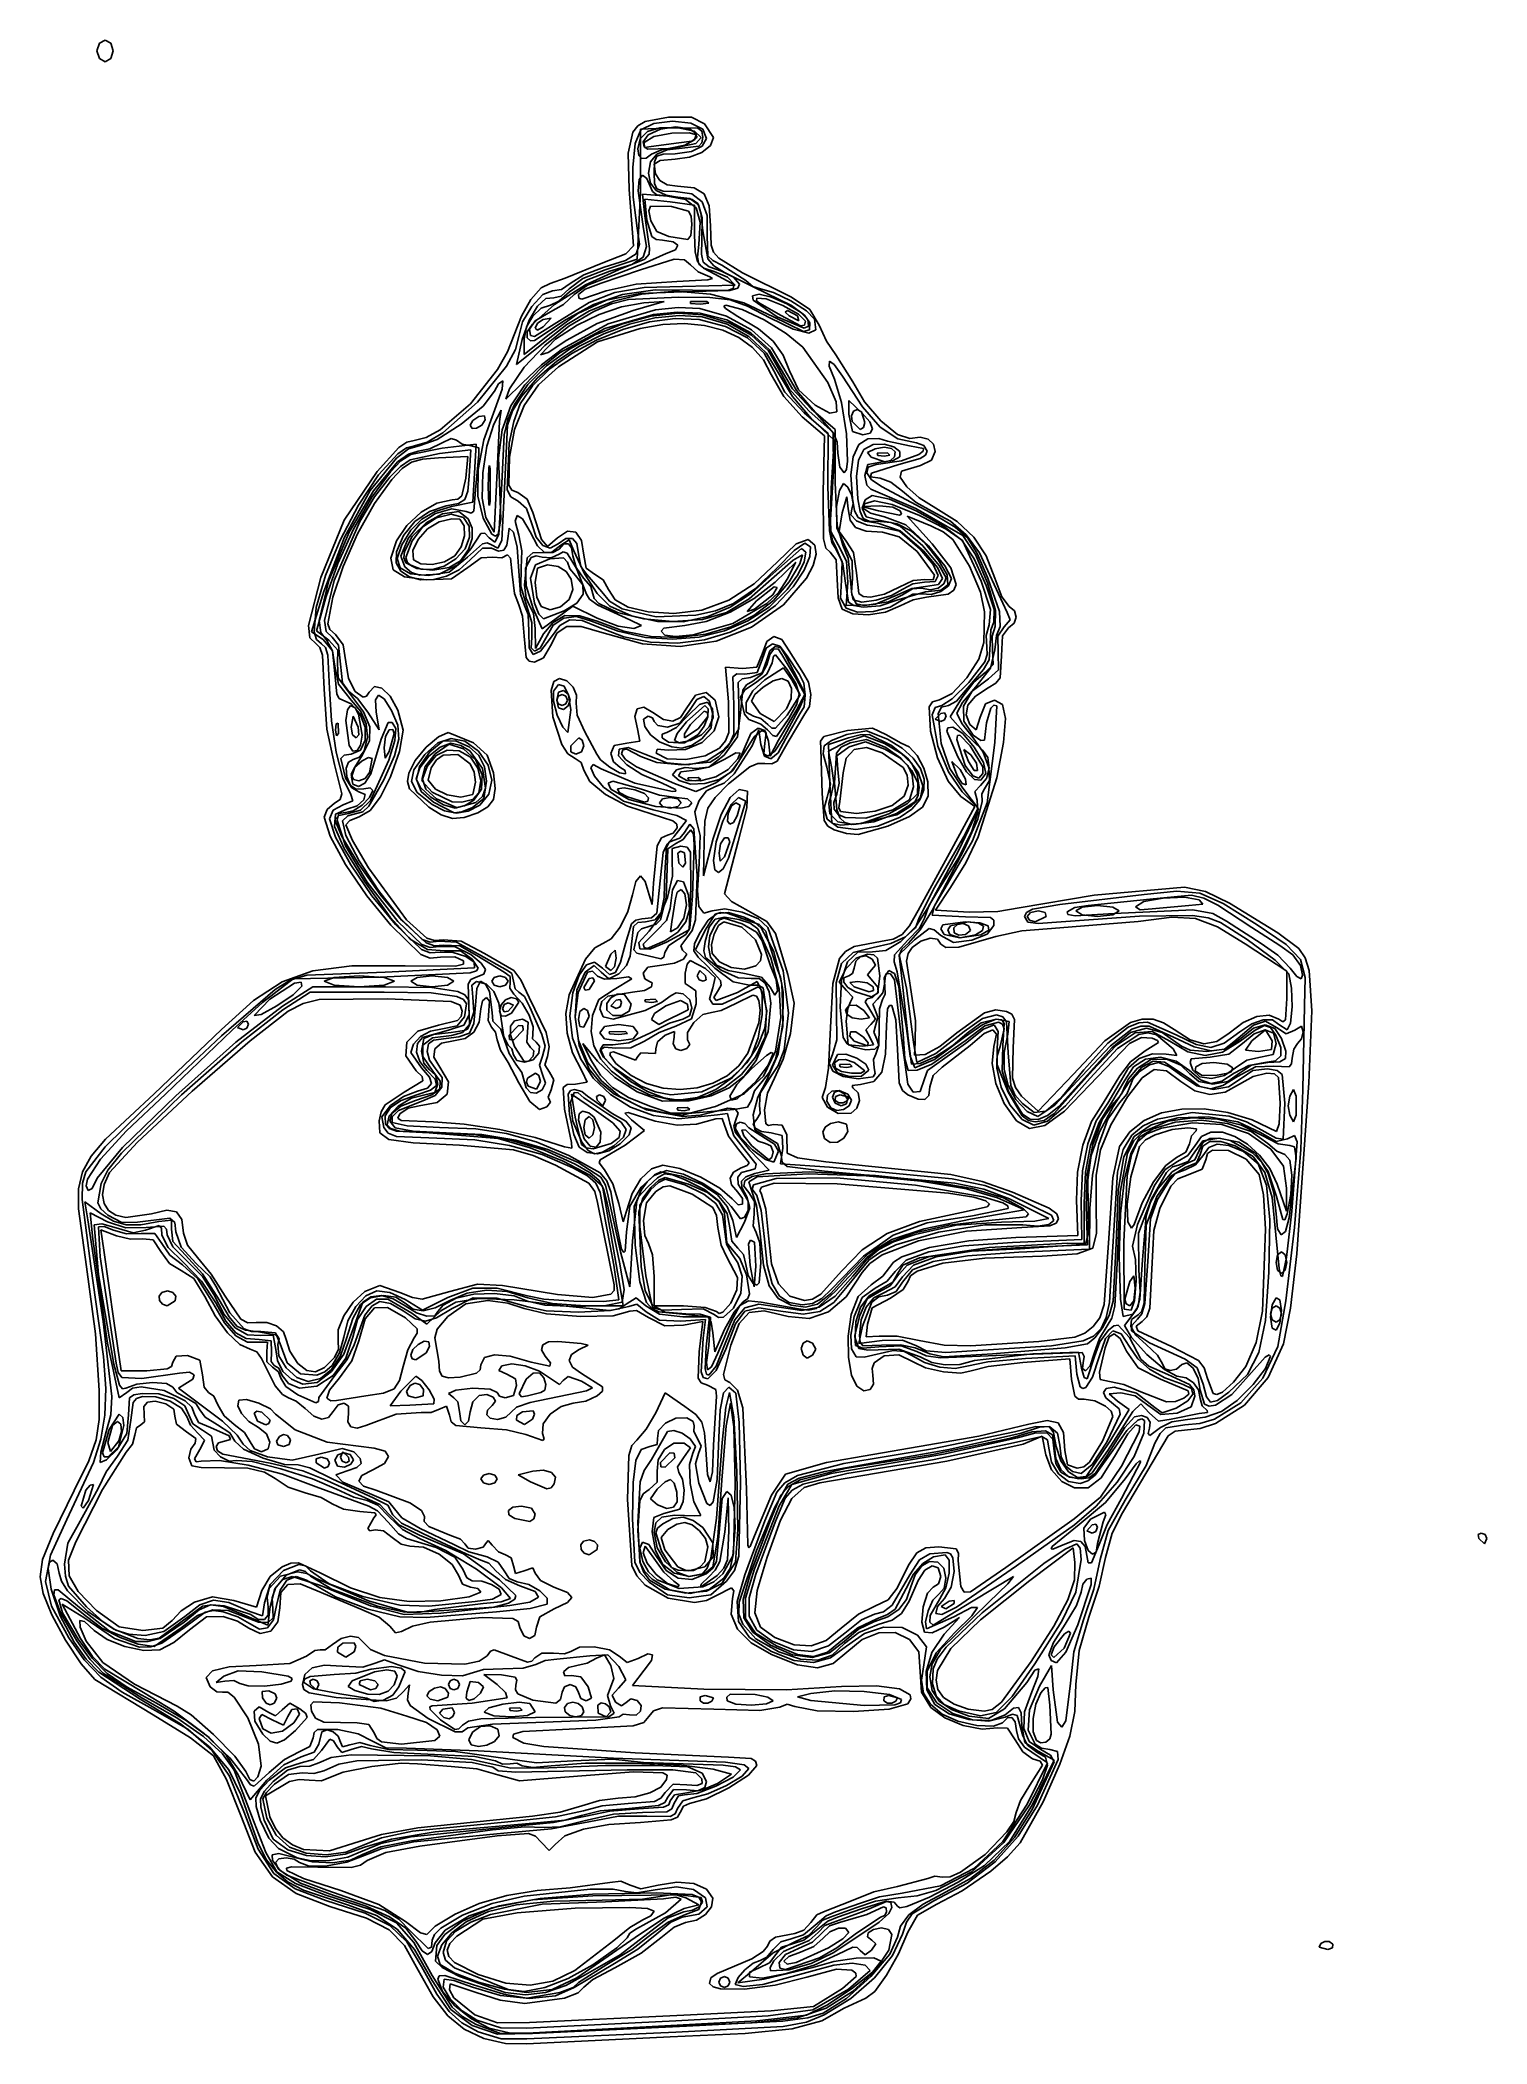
# Model space of a CAD drawing. Extents: x 31 to 107, y 25 to 130.
import ezdxf

# ---------------------------------------------------------------- set-up
doc = ezdxf.new("R2010")
doc.units = 0

msp = doc.modelspace()

# ---------------------------------------------------------------- linework, layer by layer
at = {"layer": 'Layer 1'}
for p, q in [((34.148889, 128.975556), (34.272361, 129.37537)), ((34.272361, 128.575741), (34.148889, 128.975556)), ((34.148889, 128.975556), (34.148889, 128.975556)), ((34.272361, 129.37537), (34.572222, 129.54)), ((34.572222, 129.54), (34.872083, 129.37537)), ((34.872083, 129.37537), (34.995556, 128.975556)), ((34.995556, 128.975556), (34.872083, 128.575741)), ((34.572222, 128.411111), (34.272361, 128.575741)), ((34.872083, 128.575741), (34.572222, 128.411111)), ((62.761158, 125.289474), (63.965915, 125.515647)), ((63.965915, 125.515647), (65.173524, 125.52033)), ((65.173524, 125.52033), (65.847739, 125.17639)), ((61.863707, 123.639328), (62.10382, 124.743829)), ((62.10382, 124.743829), (62.372198, 125.071547)), ((62.238375, 124.144553), (62.532381, 124.863174)), ((62.372198, 125.071547), (62.761158, 125.289474)), ((62.500371, 124.396148), (62.884576, 124.761513)), ((62.512222, 124.883333), (64.135, 124.967972)), ((62.512222, 121.592142), (62.512222, 124.883333)), ((62.532381, 124.863174), (63.213696, 125.190879)), ((62.653333, 124.222572), (62.917932, 124.602308)), ((62.707441, 124.203361), (63.20621, 124.511656)), ((62.884576, 124.761513), (63.518362, 124.954156)), ((62.917932, 124.602308), (63.560615, 124.887341)), ((63.20621, 124.511656), (64.150388, 124.690889)), ((63.213696, 125.190879), (64.184032, 125.304758)), ((63.518362, 124.954156), (64.396366, 124.971135)), ((63.560615, 124.887341), (64.354716, 125.012894)), ((64.135, 124.967972), (65.499636, 124.947119)), ((64.150388, 124.690889), (65.065121, 124.694384)), ((64.184032, 125.304758), (65.134891, 125.202886)), ((64.354716, 125.012894), (65.073567, 124.914194)), ((64.396366, 124.971135), (65.333406, 124.779279)), ((65.065121, 124.694384), (65.363054, 124.615643)), ((65.073567, 124.914194), (65.437272, 124.641103)), ((65.134891, 125.202886), (65.757778, 124.883333)), ((65.475556, 124.475463), (65.192176, 124.265223)), ((65.437272, 124.641103), (65.331745, 124.337841)), ((65.333406, 124.779279), (65.668279, 124.463017)), ((65.363054, 124.615643), (65.475556, 124.475463)), ((65.668279, 124.463017), (65.390049, 124.144842)), ((65.499636, 124.947119), (65.711686, 124.783964)), ((65.711686, 124.783964), (65.757778, 124.474083)), ((65.757778, 124.474083), (65.715786, 124.18046)), ((65.757778, 124.883333), (65.946462, 124.405913)), ((65.847739, 125.17639), (66.322222, 124.46)), ((66.322222, 124.46), (66.155414, 124.037512)), ((61.910629, 121.736584), (61.863707, 123.639328)), ((62.103286, 122.890079), (62.238375, 124.144553)), ((62.371111, 123.861), (62.500371, 124.396148)), ((62.423801, 123.518161), (62.371111, 123.861)), ((62.371111, 123.861), (62.371111, 123.861)), ((62.571589, 123.355653), (62.423801, 123.518161)), ((62.799055, 123.379186), (62.571589, 123.355653)), ((62.700933, 123.972872), (62.653333, 124.222572)), ((62.653333, 124.222572), (62.653333, 124.222572)), ((62.890099, 123.844934), (62.700933, 123.972872)), ((62.7222, 123.943867), (62.707441, 124.203361)), ((62.707441, 124.203361), (62.707441, 124.203361)), ((63.06124, 123.991695), (62.7222, 123.943867)), ((63.090778, 123.594472), (62.799055, 123.379186)), ((63.971325, 123.882582), (62.890099, 123.844934)), ((63.355176, 123.585744), (63.038233, 123.183674)), ((64.510861, 124.177778), (63.06124, 123.991695)), ((63.611742, 123.806739), (63.090778, 123.594472)), ((63.3665, 123.479093), (63.239351, 123.1845)), ((63.899753, 123.819748), (63.355176, 123.585744)), ((63.692872, 123.593861), (63.3665, 123.479093)), ((64.487778, 123.94725), (63.611742, 123.806739)), ((64.312111, 123.613333), (63.692872, 123.593861)), ((64.685333, 123.895556), (63.899753, 123.819748)), ((64.821569, 124.064852), (63.971325, 123.882582)), ((65.164281, 123.718777), (64.312111, 123.613333)), ((65.073404, 123.425467), (64.326508, 123.331111)), ((65.390049, 124.144842), (64.487778, 123.94725)), ((65.192176, 124.265223), (64.510861, 124.177778)), ((65.55643, 124.004172), (64.685333, 123.895556)), ((65.331745, 124.337841), (64.821569, 124.064852)), ((65.71109, 123.676801), (65.073404, 123.425467)), ((65.728847, 124.000349), (65.164281, 123.718777)), ((65.715786, 124.18046), (65.55643, 124.004172)), ((66.155414, 124.037512), (65.71109, 123.676801)), ((65.946462, 124.405913), (65.728847, 124.000349)), ((62.135904, 121.340229), (62.103286, 122.890079)), ((62.439681, 122.265197), (62.620418, 122.484444)), ((62.620418, 122.484444), (62.839849, 122.318639)), ((63.038233, 123.183674), (62.935556, 122.603666)), ((62.935556, 122.603666), (63.030671, 122.076475)), ((63.543468, 123.254988), (63.217778, 123.071972)), ((63.239351, 123.1845), (63.217778, 122.625556)), ((63.217778, 123.071972), (63.294839, 122.568926)), ((63.217778, 122.625556), (63.239241, 122.065035)), ((63.294839, 122.568926), (63.525745, 122.208266)), ((64.326508, 123.331111), (63.543468, 123.254988)), ((62.150027, 118.797592), (61.910629, 121.736584)), ((62.345014, 119.735476), (62.135904, 121.340229)), ((62.329749, 118.117078), (62.512222, 121.592142)), ((62.389078, 121.666734), (62.439681, 122.265197)), ((62.671748, 119.687851), (62.389078, 121.666734)), ((62.743568, 120.37165), (62.607105, 121.504411)), ((62.607105, 121.504411), (63.918564, 121.400107)), ((62.839849, 122.318639), (63.017329, 121.92)), ((63.017329, 121.92), (63.140788, 121.64342)), ((63.030671, 122.076475), (63.330402, 121.695809)), ((63.140788, 121.64342), (63.365964, 121.470324)), ((63.239241, 122.065035), (63.368259, 121.770617)), ((63.330402, 121.695809), (63.856327, 121.44517)), ((63.365964, 121.470324), (64.301226, 121.355556)), ((63.368259, 121.770617), (63.701776, 121.656725)), ((63.525745, 122.208266), (63.910077, 121.990386)), ((63.701776, 121.656725), (64.336738, 121.637778)), ((63.856327, 121.44517), (64.630021, 121.308058)), ((63.910077, 121.990386), (64.447417, 121.915679)), ((63.918564, 121.400107), (64.856771, 121.214551)), ((64.301226, 121.355556), (65.085151, 121.270306)), ((64.336738, 121.637778), (65.188727, 121.511284)), ((64.447417, 121.915679), (65.312488, 121.8316)), ((64.630021, 121.308058), (65.20128, 121.227892)), ((65.188727, 121.511284), (65.729465, 121.10644)), ((65.312488, 121.8316), (65.832644, 121.523854)), ((65.832644, 121.523854), (66.089784, 120.893611)), ((62.840068, 120.141292), (62.732587, 121.234276)), ((62.732587, 121.234276), (64.064444, 121.106438)), ((62.978349, 118.674444), (62.743568, 120.37165)), ((62.940548, 120.628042), (63.02596, 120.879853)), ((63.04346, 120.117379), (62.940548, 120.628042)), ((63.02596, 120.879853), (64.135, 120.861291)), ((64.064444, 121.106438), (65.334444, 120.929132)), ((64.135, 120.861291), (65.019834, 120.617249)), ((64.856771, 121.214551), (65.407549, 120.785997)), ((65.019834, 120.617249), (65.161344, 120.35345)), ((65.085151, 121.270306), (65.536429, 120.942395)), ((65.161344, 120.35345), (65.193333, 119.913567)), ((65.20128, 121.227892), (65.509894, 121.020982)), ((65.334444, 120.929132), (65.337072, 119.379438)), ((65.407549, 120.785997), (65.624225, 120.032293)), ((65.509894, 121.020982), (65.660511, 120.527791)), ((65.536429, 120.942395), (65.723718, 120.26358)), ((65.660511, 120.527791), (65.757778, 119.588785)), ((65.723718, 120.26358), (65.715676, 119.125616)), ((65.729465, 121.10644), (65.985882, 120.385203)), ((65.985882, 120.385203), (65.98491, 119.309532)), ((66.089784, 120.893611), (66.165806, 119.842043)), ((62.453844, 118.900176), (62.345014, 119.735476)), ((62.819285, 118.775082), (62.671748, 119.687851)), ((63.102746, 119.299587), (62.840068, 120.141292)), ((63.362478, 119.556568), (63.04346, 120.117379)), ((63.327635, 119.140846), (63.102746, 119.299587)), ((63.994578, 119.299855), (63.362478, 119.556568)), ((64.981667, 119.140063), (63.994578, 119.299855)), ((63.994578, 119.299855), (63.994578, 119.299855)), ((65.131156, 119.349837), (64.981667, 119.140063)), ((65.193333, 119.913567), (65.131156, 119.349837)), ((65.337072, 119.379438), (65.358631, 118.489798)), ((65.624225, 120.032293), (65.560126, 118.871292)), ((65.757778, 119.588785), (66.028055, 118.127255)), ((65.98491, 119.309532), (66.029107, 118.2914)), ((66.165806, 119.842043), (66.197843, 118.832579)), ((60.5425, 117.914397), (61.747704, 118.394566)), ((61.721559, 118.034458), (62.289208, 118.384221)), ((61.747704, 118.394566), (62.150027, 118.797592)), ((62.063749, 117.826144), (62.657233, 118.205523)), ((62.289208, 118.384221), (62.453844, 118.900176)), ((62.653333, 117.861955), (63.850828, 118.400339)), ((62.657233, 118.205523), (62.819285, 118.775082)), ((62.733786, 118.11), (62.959987, 118.366549)), ((62.959987, 118.366549), (62.978349, 118.674444)), ((63.661383, 119.097778), (63.327635, 119.140846)), ((64.221313, 119.02029), (63.661383, 119.097778)), ((63.850828, 118.400339), (64.334451, 118.603776)), ((64.451807, 118.833024), (64.221313, 119.02029)), ((64.334451, 118.603776), (64.451807, 118.833024)), ((65.358631, 118.489798), (65.480834, 117.970814)), ((65.560126, 118.871292), (65.491979, 118.216375)), ((65.491979, 118.216375), (65.556973, 117.844397)), ((65.715676, 119.125616), (65.685464, 118.371005)), ((65.685464, 118.371005), (65.778667, 117.955478)), ((66.029107, 118.2914), (66.279838, 118.035659)), ((66.197843, 118.832579), (66.318875, 118.481105)), ((66.318875, 118.481105), (66.590575, 118.161074)), ((66.590575, 118.161074), (67.827958, 117.403153)), ((57.794962, 116.84), (58.581056, 117.113945)), ((58.581056, 117.113945), (60.5425, 117.914397)), ((58.782046, 116.555921), (59.499339, 117.096588)), ((58.841426, 116.837892), (59.551345, 117.297178)), ((59.499339, 117.096588), (60.674967, 117.544813)), ((59.551345, 117.297178), (60.62135, 117.697738)), ((59.643619, 116.776174), (61.36419, 117.545556)), ((59.69503, 117.017109), (60.916992, 117.483913)), ((59.737649, 116.753827), (60.836254, 117.165244)), ((60.466111, 116.852356), (62.512222, 117.545671)), ((60.62135, 117.697738), (61.721559, 118.034458)), ((60.674967, 117.544813), (62.329749, 118.117078)), ((60.836254, 117.165244), (62.653333, 117.861955)), ((60.916992, 117.483913), (62.063749, 117.826144)), ((61.36419, 117.545556), (62.733786, 118.11)), ((62.512222, 117.545671), (64.274804, 118.10786)), ((64.274804, 118.10786), (64.812775, 118.069838)), ((64.812775, 118.069838), (65.12468, 117.819365)), ((65.12468, 117.819365), (65.517871, 117.452916)), ((65.480834, 117.970814), (65.795739, 117.644446)), ((65.517871, 117.452916), (66.121351, 117.182736)), ((65.556973, 117.844397), (65.822882, 117.636612)), ((65.778667, 117.955478), (66.097844, 117.716179)), ((65.795739, 117.644446), (66.395405, 117.332653)), ((65.822882, 117.636612), (66.35748, 117.474275)), ((66.028055, 118.127255), (66.34257, 117.756322)), ((66.274132, 117.09516), (66.029026, 117.025193)), ((66.097844, 117.716179), (66.745556, 117.490251)), ((66.121351, 117.182736), (66.274132, 117.09516)), ((66.279838, 118.035659), (66.756825, 117.804881)), ((66.34257, 117.756322), (66.886667, 117.413298)), ((66.35748, 117.474275), (67.053917, 117.173781)), ((66.395405, 117.332653), (67.451111, 116.756273)), ((66.745556, 117.490251), (67.367154, 117.175182)), ((66.756825, 117.804881), (68.002023, 116.997418)), ((66.886667, 117.413298), (68.383229, 116.673811)), ((67.053917, 117.173781), (67.39196, 116.797602)), ((67.367154, 117.175182), (67.672698, 116.802007)), ((67.827958, 117.403153), (70.393947, 116.134444)), ((56.788855, 116.001665), (57.319086, 116.609409)), ((56.836325, 115.638316), (57.412171, 116.259521)), ((57.130411, 115.652273), (57.570317, 116.0559)), ((57.319086, 116.609409), (57.794962, 116.84)), ((57.412171, 116.259521), (57.910075, 116.454558)), ((57.570317, 116.0559), (57.993901, 116.096455)), ((57.910075, 116.454558), (58.380774, 116.51858)), ((57.993901, 116.096455), (58.377027, 116.173245)), ((58.015663, 115.739048), (59.643619, 116.776174)), ((58.254325, 115.916832), (58.813768, 116.411437)), ((58.377027, 116.173245), (58.782046, 116.555921)), ((58.380774, 116.51858), (58.841426, 116.837892)), ((58.494132, 115.747142), (59.053493, 116.258315)), ((58.813768, 116.411437), (59.69503, 117.017109)), ((59.053493, 116.258315), (59.737649, 116.753827)), ((59.266667, 116.264227), (59.619003, 116.548734)), ((59.288807, 116.070043), (59.266667, 116.264227)), ((59.266667, 116.264227), (59.266667, 116.264227)), ((59.446224, 116.02493), (59.288807, 116.070043)), ((60.71285, 116.453291), (59.446224, 116.02493)), ((59.619003, 116.548734), (60.466111, 116.852356)), ((61.170185, 116.370562), (59.837418, 115.848065)), ((61.576864, 116.25923), (60.055716, 115.751794)), ((62.280787, 116.797762), (60.71285, 116.453291)), ((62.475625, 116.312181), (60.743369, 115.964953)), ((62.577365, 116.283125), (61.115088, 115.917607)), ((62.69935, 116.625657), (61.170185, 116.370562)), ((63.276947, 116.501811), (61.576864, 116.25923)), ((64.487778, 116.130203), (61.876359, 116.00507)), ((64.41118, 116.94718), (62.280787, 116.797762)), ((64.709365, 116.40056), (62.475625, 116.312181)), ((64.335639, 116.445542), (62.577365, 116.283125)), ((64.699444, 116.687939), (62.69935, 116.625657)), ((65.232413, 116.497337), (63.276947, 116.501811)), ((66.15895, 116.287194), (64.335639, 116.445542)), ((66.029026, 117.025193), (64.41118, 116.94718)), ((66.120944, 116.106346), (64.487778, 116.130203)), ((67.451111, 116.756273), (64.699444, 116.687939)), ((67.164865, 116.467982), (64.709365, 116.40056)), ((67.05162, 116.469423), (65.232413, 116.497337)), ((67.189992, 115.980091), (66.120944, 116.106346)), ((67.911156, 115.831464), (66.15895, 116.287194)), ((67.351573, 116.581343), (67.05162, 116.469423)), ((67.593677, 116.592381), (67.164865, 116.467982)), ((67.39196, 116.797602), (67.351573, 116.581343)), ((67.672698, 116.802007), (67.593677, 116.592381)), ((68.002023, 116.997418), (68.377217, 116.686922)), ((68.348849, 116.199156), (68.711535, 116.275556)), ((68.386844, 115.974652), (68.348849, 116.199156)), ((68.377217, 116.686922), (68.76691, 116.557778)), ((68.383229, 116.673811), (70.391926, 115.690681)), ((68.565248, 115.93339), (68.586824, 116.079112)), ((68.586824, 116.079112), (69.075047, 116.041891)), ((68.711535, 116.275556), (69.35291, 116.129251)), ((68.76691, 116.557778), (69.458503, 116.375661)), ((69.35291, 116.129251), (70.153853, 115.776467)), ((69.458503, 116.375661), (70.358156, 115.940139)), ((70.393947, 116.134444), (71.342342, 115.489931)), ((55.918241, 114.158889), (56.292497, 115.14281)), ((56.292497, 115.14281), (56.788855, 116.001665)), ((56.36039, 114.832286), (56.836325, 115.638316)), ((56.568728, 114.576903), (56.890554, 115.141918)), ((56.706906, 114.928306), (57.130411, 115.652273)), ((56.868388, 114.721489), (58.015663, 115.739048)), ((56.890554, 115.141918), (57.333389, 115.552538)), ((57.011282, 114.883582), (57.695569, 115.298079)), ((57.333389, 115.552538), (57.820698, 115.711111)), ((57.432222, 114.966504), (57.855556, 115.031255)), ((57.855556, 115.031255), (57.432222, 114.582222)), ((59.233362, 115.269039), (57.666371, 114.134598)), ((57.695569, 115.298079), (58.494132, 115.747142)), ((57.820698, 115.711111), (58.254325, 115.916832)), ((59.837418, 115.848065), (58.426517, 114.983573)), ((60.055716, 115.751794), (58.637057, 114.961704)), ((59.851118, 115.411745), (58.666111, 114.70652)), ((60.069482, 115.386172), (58.772232, 114.62199)), ((60.35705, 115.230014), (59.199877, 114.661225)), ((60.743369, 115.964953), (59.233362, 115.269039)), ((61.115088, 115.917607), (59.851118, 115.411745)), ((61.001714, 115.779126), (60.069482, 115.386172)), ((60.242118, 114.75383), (62.128095, 115.43177)), ((61.525405, 115.624643), (60.35705, 115.230014)), ((60.656372, 114.498554), (63.180829, 115.224028)), ((60.828414, 114.729851), (63.291093, 115.461175)), ((61.876359, 116.00507), (61.001714, 115.779126)), ((62.682947, 115.836), (61.525405, 115.624643)), ((61.585182, 114.739888), (63.042918, 115.127902)), ((61.934172, 114.712412), (63.26545, 115.041077)), ((62.128095, 115.43177), (63.74537, 115.899844)), ((62.128095, 115.43177), (62.128095, 115.43177)), ((63.74537, 115.899844), (62.682947, 115.836)), ((62.978544, 114.832475), (64.327995, 115.016432)), ((63.042918, 115.127902), (64.456518, 115.291581)), ((63.180829, 115.224028), (64.427703, 115.35034)), ((63.26545, 115.041077), (64.54858, 115.176191)), ((63.291093, 115.461175), (64.479456, 115.583576)), ((64.327995, 115.016432), (65.564989, 114.96627)), ((64.427703, 115.35034), (65.617505, 115.299885)), ((64.456518, 115.291581), (65.760473, 115.199784)), ((64.479456, 115.583576), (65.602033, 115.528245)), ((64.54858, 115.176191), (65.733625, 115.095728)), ((65.964074, 115.906688), (65.117407, 115.896232)), ((65.117407, 115.896232), (65.12076, 115.800033)), ((65.12076, 115.800033), (65.616667, 115.76613)), ((65.602033, 115.528245), (67.000801, 115.137448)), ((65.616667, 115.76613), (66.067968, 115.811733)), ((65.617505, 115.299885), (67.01939, 114.939342)), ((65.733625, 115.095728), (67.034511, 114.713491)), ((65.760473, 115.199784), (67.132575, 114.791719)), ((66.067968, 115.811733), (65.964074, 115.906688)), ((65.964074, 115.906688), (65.964074, 115.906688)), ((66.970783, 115.711111), (66.86227, 115.665014)), ((66.86227, 115.665014), (66.94295, 115.538672)), ((66.94295, 115.538672), (67.596402, 115.116943)), ((67.807354, 115.491612), (66.970783, 115.711111)), ((67.000801, 115.137448), (68.29561, 114.418577)), ((68.099706, 115.660165), (67.189992, 115.980091)), ((67.596402, 115.116943), (68.663035, 114.477553)), ((68.95829, 114.943673), (67.807354, 115.491612)), ((69.456117, 115.101731), (67.911156, 115.831464)), ((69.25487, 115.055294), (68.099706, 115.660165)), ((69.642395, 115.109498), (68.386844, 115.974652)), ((68.721111, 115.812008), (68.565248, 115.93339)), ((69.85, 115.165719), (68.721111, 115.812008)), ((69.075047, 116.041891), (69.935558, 115.698701)), ((70.483898, 114.456009), (69.25487, 115.055294)), ((71.014977, 114.33932), (69.456117, 115.101731)), ((71.044818, 114.508139), (69.642395, 115.109498)), ((69.642395, 115.109498), (69.642395, 115.109498)), ((70.854949, 114.631864), (69.85, 115.165719)), ((69.85, 115.165719), (69.85, 115.165719)), ((69.935558, 115.698701), (70.754996, 115.245499)), ((70.058605, 115.346287), (70.186121, 115.424568)), ((70.273333, 115.146667), (70.058605, 115.346287)), ((70.153853, 115.776467), (70.864848, 115.346399)), ((70.186121, 115.424568), (70.696667, 115.146667)), ((70.769524, 114.883876), (70.273333, 115.146667)), ((70.273333, 115.146667), (70.273333, 115.146667)), ((70.358156, 115.940139), (71.169097, 115.41745)), ((70.391926, 115.690681), (71.062332, 115.194038)), ((70.696667, 115.146667), (70.769524, 114.883876)), ((70.754996, 115.245499), (71.12, 114.878242)), ((70.864848, 115.346399), (71.23638, 114.96824)), ((71.062332, 115.194038), (71.352359, 114.793889)), ((71.169097, 115.41745), (71.594557, 114.973834)), ((71.342342, 115.489931), (71.836088, 114.664304)), ((55.572195, 113.272767), (55.918241, 114.158889)), ((55.989502, 113.388559), (56.162222, 114.082774)), ((56.162222, 114.082774), (56.36039, 114.832286)), ((56.332524, 113.926733), (56.706906, 114.928306)), ((56.444444, 113.955141), (56.568728, 114.576903)), ((57.666371, 114.134598), (56.444444, 113.133322)), ((56.589862, 114.01081), (56.596278, 114.309833)), ((56.778207, 113.849574), (56.589862, 114.01081)), ((56.589862, 114.01081), (56.589862, 114.01081)), ((56.596278, 114.309833), (56.868388, 114.721489)), ((56.726667, 114.455513), (57.011282, 114.883582)), ((56.767641, 114.129299), (56.726667, 114.455513)), ((56.726667, 114.455513), (56.726667, 114.455513)), ((56.977587, 114.081538), (56.767641, 114.129299)), ((58.426517, 114.983573), (56.977587, 114.081538)), ((58.637057, 114.961704), (56.984158, 113.861382)), ((57.008889, 114.517472), (57.133243, 114.76759)), ((57.129053, 114.411961), (57.008889, 114.517472)), ((57.008889, 114.517472), (57.008889, 114.517472)), ((57.432222, 114.582222), (57.129053, 114.411961)), ((57.133243, 114.76759), (57.432222, 114.966504)), ((58.666111, 114.70652), (57.440723, 113.742913)), ((58.772232, 114.62199), (57.512983, 113.606718)), ((59.199877, 114.661225), (58.075881, 113.92739)), ((58.325141, 113.238379), (60.656372, 114.498554)), ((58.436805, 113.427611), (60.828414, 114.729851)), ((58.670873, 113.881089), (60.242118, 114.75383)), ((58.799329, 113.415434), (60.148817, 114.158685)), ((59.326916, 113.562519), (60.604682, 114.212218)), ((60.148817, 114.158685), (61.585182, 114.739888)), ((60.207936, 113.887536), (61.583053, 114.445732)), ((60.268578, 113.789079), (62.491682, 114.495196)), ((60.604682, 114.212218), (61.934172, 114.712412)), ((61.583053, 114.445732), (62.978544, 114.832475)), ((62.491682, 114.495196), (63.67623, 114.69982)), ((63.67623, 114.69982), (64.801513, 114.748065)), ((64.801513, 114.748065), (65.850063, 114.64606)), ((65.564989, 114.96627), (66.941937, 114.604568)), ((65.850063, 114.64606), (66.804412, 114.399929)), ((66.804412, 114.399929), (67.647091, 114.015801)), ((66.941937, 114.604568), (68.102338, 114.001641)), ((67.01939, 114.939342), (68.269773, 114.272053)), ((67.034511, 114.713491), (68.168288, 114.070979)), ((67.132575, 114.791719), (68.305717, 114.149184)), ((67.647091, 114.015801), (68.360632, 113.4998)), ((68.102338, 114.001641), (68.971287, 113.209001)), ((68.168288, 114.070979), (69.08046, 113.208285)), ((68.269773, 114.272053), (69.250724, 113.38041)), ((68.29561, 114.418577), (69.340399, 113.475395)), ((68.305717, 114.149184), (69.192544, 113.333998)), ((68.663035, 114.477553), (69.434453, 113.825173)), ((70.118971, 114.233136), (68.95829, 114.943673)), ((70.984776, 113.525839), (70.118971, 114.233136)), ((71.288422, 114.242499), (70.483898, 114.456009)), ((71.060293, 114.661976), (70.854949, 114.631864)), ((71.321479, 114.416897), (71.014977, 114.33932)), ((71.285425, 114.606086), (71.044818, 114.508139)), ((71.12, 114.878242), (71.060293, 114.661976)), ((71.23638, 114.96824), (71.285425, 114.606086)), ((71.661091, 114.415022), (71.288422, 114.242499)), ((71.352359, 114.793889), (71.321479, 114.416897)), ((71.594557, 114.973834), (71.661091, 114.415022)), ((71.836088, 114.664304), (72.21046, 113.83474)), ((55.044801, 112.344405), (55.572195, 113.272767)), ((55.521448, 112.531084), (55.989502, 113.388559)), ((56.031567, 112.606667), (56.332524, 113.926733)), ((57.440723, 113.742913), (56.031567, 112.606667)), ((56.332524, 113.926733), (56.332524, 113.926733)), ((57.512983, 113.606718), (56.435092, 112.47222)), ((56.444444, 113.133322), (56.444444, 113.955141)), ((56.444444, 113.955141), (56.444444, 113.955141)), ((56.984158, 113.861382), (56.778207, 113.849574)), ((58.075881, 113.92739), (57.291111, 113.118505)), ((57.291111, 113.118505), (57.696416, 113.248185)), ((57.319801, 112.443688), (58.325141, 113.238379)), ((57.337279, 112.591566), (58.436805, 113.427611)), ((57.602227, 112.541281), (58.799329, 113.415434)), ((57.696416, 113.248185), (58.670873, 113.881089)), ((57.784493, 112.382114), (58.919611, 113.189219)), ((58.150812, 112.78534), (59.326916, 113.562519)), ((58.230033, 112.489973), (60.268578, 113.789079)), ((58.919611, 113.189219), (60.207936, 113.887536)), ((68.360632, 113.4998), (68.927567, 112.858055)), ((68.971287, 113.209001), (69.47388, 112.278157)), ((69.08046, 113.208285), (69.716534, 112.1655)), ((69.192544, 113.333998), (69.705697, 112.407979)), ((69.250724, 113.38041), (69.844316, 112.346805)), ((69.340399, 113.475395), (69.989107, 112.411665)), ((69.434453, 113.825173), (69.959361, 113.108362)), ((69.959361, 113.108362), (70.286465, 112.275676)), ((72.284601, 111.668159), (70.984776, 113.525839)), ((72.21046, 113.83474), (72.699448, 113.112082)), ((72.699448, 113.112082), (73.593187, 111.704597)), ((53.633538, 110.558699), (55.044801, 112.344405)), ((53.999973, 110.641752), (55.521448, 112.531084)), ((56.435092, 112.47222), (55.681917, 111.35036)), ((56.303333, 110.936636), (57.126305, 111.902705)), ((56.339074, 111.647794), (57.337279, 112.591566)), ((56.468145, 111.558414), (57.319801, 112.443688)), ((56.623017, 111.567369), (57.602227, 112.541281)), ((56.868999, 111.497553), (57.784493, 112.382114)), ((57.126305, 111.902705), (58.150812, 112.78534)), ((57.195509, 111.555864), (58.230033, 112.489973)), ((68.927567, 112.858055), (69.330426, 112.096691)), ((69.330426, 112.096691), (69.995381, 110.945536)), ((69.47388, 112.278157), (70.043173, 111.167455)), ((69.705697, 112.407979), (70.292734, 111.31913)), ((69.716534, 112.1655), (70.443934, 110.94731)), ((69.844316, 112.346805), (70.44046, 111.347935)), ((69.989107, 112.411665), (70.648043, 111.252555)), ((70.286465, 112.275676), (70.757754, 111.288442)), ((72.348372, 112.519226), (72.367492, 112.786047)), ((72.628593, 111.844368), (72.348372, 112.519226)), ((72.367492, 112.786047), (72.624083, 112.62181)), ((72.624083, 112.62181), (73.056273, 112.003496)), ((73.056273, 112.003496), (74.088042, 110.402376)), ((54.297235, 110.445788), (54.900381, 111.221266)), ((54.900381, 111.221266), (55.093897, 111.601746)), ((55.299171, 111.31954), (54.903596, 110.260562)), ((55.093897, 111.601746), (55.319044, 111.76)), ((55.319044, 111.76), (55.299171, 111.31954)), ((55.482295, 110.801962), (56.339074, 111.647794)), ((55.681917, 111.35036), (55.482295, 110.801962)), ((55.74175, 110.452208), (56.468145, 111.558414)), ((55.826128, 110.194135), (56.303333, 110.936636)), ((55.927207, 110.52484), (56.623017, 111.567369)), ((56.239545, 110.566869), (56.868999, 111.497553)), ((56.432926, 110.475104), (57.195509, 111.555864)), ((69.995381, 110.945536), (70.95282, 109.889705)), ((70.043173, 111.167455), (71.05768, 110.086561)), ((70.292734, 111.31913), (71.298935, 110.201529)), ((70.44046, 111.347935), (71.419872, 110.302088)), ((70.443934, 110.94731), (71.435485, 109.785195)), ((70.648043, 111.252555), (71.619435, 110.126684)), ((70.757754, 111.288442), (71.623849, 110.487641)), ((72.719731, 110.671991), (72.284601, 111.668159)), ((72.284601, 111.668159), (72.284601, 111.668159)), ((73.002543, 110.630794), (72.628593, 111.844368)), ((73.593187, 111.704597), (74.207112, 110.667114)), ((52.059586, 109.197255), (53.633538, 110.558699)), ((52.199067, 109.04557), (53.999973, 110.641752)), ((53.150084, 109.503532), (54.297235, 110.445788)), ((53.753504, 109.693491), (54.069138, 109.895553)), ((54.069138, 109.895553), (54.365559, 109.930527)), ((54.903596, 110.260562), (54.337325, 108.676723)), ((54.365559, 109.930527), (54.404277, 109.73172)), ((55.233009, 110.238321), (54.862205, 109.502222)), ((55.151455, 109.643333), (55.233009, 110.238321)), ((55.291785, 109.201406), (55.74175, 110.452208)), ((55.570429, 109.45619), (55.826128, 110.194135)), ((55.588445, 109.742568), (55.927207, 110.52484)), ((55.899589, 109.642687), (56.239545, 110.566869)), ((55.928843, 109.222941), (56.432926, 110.475104)), ((70.95282, 109.889705), (72.107778, 108.898247)), ((71.05768, 110.086561), (72.304055, 109.021191)), ((71.298935, 110.201529), (72.560804, 109.066392)), ((71.419872, 110.302088), (72.672222, 109.222786)), ((71.435485, 109.785195), (72.615143, 108.663015)), ((71.619435, 110.126684), (72.585666, 109.038034)), ((71.623849, 110.487641), (72.385564, 110.074959)), ((72.385564, 110.074959), (72.752121, 110.138667)), ((72.752121, 110.138667), (72.719731, 110.671991)), ((73.253369, 109.002638), (73.002543, 110.630794)), ((73.377778, 110.021788), (73.377778, 110.729502)), ((73.377778, 110.729502), (74.074635, 110.074837)), ((73.565927, 109.125927), (73.377778, 110.021788)), ((73.522873, 109.944272), (73.626147, 110.172431)), ((73.561408, 109.634294), (73.522873, 109.944272)), ((73.626147, 110.172431), (73.817692, 110.261215)), ((73.817692, 110.261215), (74.043969, 110.153069)), ((74.043969, 110.153069), (74.217649, 109.585673)), ((74.074635, 110.074837), (74.470018, 109.62066)), ((74.088042, 110.402376), (75.019406, 109.339162)), ((74.207112, 110.667114), (75.058781, 109.678612)), ((50.698078, 108.655556), (51.328831, 108.79922)), ((51.328831, 108.79922), (52.059586, 109.197255)), ((51.381725, 108.554534), (52.199067, 109.04557)), ((51.892932, 108.70816), (53.150084, 109.503532)), ((52.129789, 108.51747), (52.624935, 108.756939)), ((52.624935, 108.756939), (52.914796, 108.658581)), ((53.622222, 109.44851), (53.753504, 109.693491)), ((53.724643, 109.27694), (53.622222, 109.44851)), ((53.622222, 109.44851), (53.622222, 109.44851)), ((53.960515, 109.292805), (53.724643, 109.27694)), ((54.222754, 109.457324), (53.960515, 109.292805)), ((54.404277, 109.73172), (54.222754, 109.457324)), ((54.862205, 109.502222), (54.493316, 108.345823)), ((54.994793, 106.327222), (55.151455, 109.643333)), ((55.103386, 107.742924), (55.291785, 109.201406)), ((55.278827, 106.399056), (55.389828, 108.936507)), ((55.389828, 108.936507), (55.588445, 109.742568)), ((55.431831, 106.513407), (55.570429, 109.45619)), ((55.661887, 108.511334), (55.899589, 109.642687)), ((55.669821, 107.774624), (55.928843, 109.222941)), ((72.107778, 108.898247), (72.03674, 105.946008)), ((72.304055, 109.021191), (72.287026, 106.238379)), ((72.560804, 109.066392), (72.579566, 107.072495)), ((72.585666, 109.038034), (72.765267, 108.557643)), ((72.672222, 109.222786), (72.672222, 106.443986)), ((73.317664, 107.574811), (73.253369, 109.002638)), ((73.972417, 109.22), (73.561408, 109.634294)), ((73.561408, 109.634294), (73.561408, 109.634294)), ((74.113715, 108.937778), (73.565927, 109.125927)), ((73.565927, 109.125927), (73.565927, 109.125927)), ((74.14359, 109.327969), (73.972417, 109.22)), ((74.490549, 109.023273), (74.113715, 108.937778)), ((74.217649, 109.585673), (74.14359, 109.327969)), ((74.379909, 108.727373), (74.951288, 108.746652)), ((74.470018, 109.62066), (74.608986, 109.260519)), ((74.608986, 109.260519), (74.490549, 109.023273)), ((74.951288, 108.746652), (75.405643, 108.617252)), ((75.019406, 109.339162), (75.931524, 108.740699)), ((75.058781, 109.678612), (75.919372, 108.966374)), ((75.919372, 108.966374), (76.560062, 108.757683)), ((75.931524, 108.740699), (76.905556, 108.533833)), ((76.560062, 108.757683), (77.097824, 108.821467)), ((77.097824, 108.821467), (77.519532, 108.717)), ((48.405212, 106.033718), (49.772715, 107.733803)), ((48.765612, 107.032778), (49.894168, 108.276342)), ((48.833342, 106.852959), (49.840479, 107.956818)), ((49.772715, 107.733803), (50.402191, 108.206623)), ((49.833257, 107.527269), (50.403504, 107.944211)), ((49.840479, 107.956818), (50.30261, 108.264652)), ((49.894168, 108.276342), (50.324879, 108.564062)), ((50.008173, 107.579409), (50.520693, 107.920359)), ((50.30261, 108.264652), (50.720001, 108.373333)), ((50.324879, 108.564062), (50.698078, 108.655556)), ((50.402191, 108.206623), (50.959783, 108.373333)), ((50.403504, 107.944211), (50.900307, 108.091111)), ((50.498572, 107.633907), (52.016321, 107.972279)), ((50.520693, 107.920359), (52.156631, 108.255003)), ((50.55274, 107.523416), (51.131418, 107.683466)), ((50.720001, 108.373333), (51.381725, 108.554534)), ((50.900307, 108.091111), (51.517534, 108.216355)), ((50.959783, 108.373333), (51.892932, 108.70816)), ((51.131418, 107.683466), (51.976071, 107.748699)), ((51.517534, 108.216355), (52.129789, 108.51747)), ((51.976071, 107.748699), (53.496354, 107.812318)), ((52.016321, 107.972279), (53.655976, 108.160366)), ((52.156631, 108.255003), (53.936598, 108.449878)), ((52.914796, 108.658581), (53.209086, 108.457125)), ((53.209086, 108.457125), (53.669074, 108.373333)), ((53.496354, 107.812318), (53.388534, 106.681713)), ((53.655976, 108.160366), (53.568544, 106.788656)), ((53.669074, 108.373333), (54.072265, 108.269194)), ((53.936598, 108.449878), (53.849964, 106.941332)), ((54.075751, 107.926917), (53.904444, 106.082544)), ((54.337325, 108.676723), (54.040641, 107.142646)), ((54.072265, 108.269194), (54.075751, 107.926917)), ((54.493316, 108.345823), (54.283098, 106.96561)), ((55.161691, 106.013676), (55.103386, 107.742924)), ((55.561357, 106.077916), (55.661887, 108.511334)), ((55.633674, 106.326504), (55.669821, 107.774624)), ((72.615143, 108.663015), (72.452515, 106.152815)), ((72.765267, 108.557643), (72.813333, 107.993352)), ((72.813333, 107.993352), (72.905695, 107.261064)), ((73.490105, 106.853458), (73.601047, 107.803672)), ((73.601047, 107.803672), (73.900039, 108.437547)), ((73.878119, 107.628897), (74.170032, 108.184966)), ((73.900039, 108.437547), (74.379909, 108.727373)), ((74.170032, 108.184966), (74.65071, 108.442969)), ((74.352893, 108.017734), (74.749073, 108.219584)), ((74.539932, 107.782357), (74.352893, 108.017734)), ((75.267907, 107.541678), (74.539932, 107.782357)), ((74.539932, 107.782357), (74.539932, 107.782357)), ((74.65071, 108.442969), (75.22116, 108.456282)), ((74.749073, 108.219584), (75.227564, 108.298764)), ((74.865323, 107.979399), (75.40625, 108.001678)), ((74.903799, 107.865521), (74.865323, 107.979399)), ((74.865323, 107.979399), (74.865323, 107.979399)), ((75.23574, 107.83117), (74.903799, 107.865521)), ((75.22116, 108.456282), (75.721959, 108.315911)), ((75.227564, 108.298764), (75.602483, 108.233902)), ((75.528712, 107.887718), (75.23574, 107.83117)), ((75.405643, 108.617252), (76.552778, 108.377654)), ((75.40625, 108.001678), (75.528712, 107.887718)), ((75.764613, 107.789387), (75.559669, 107.604567)), ((75.602483, 108.233902), (75.804581, 108.054332)), ((76.04817, 107.791544), (75.688738, 107.604474)), ((75.721959, 108.315911), (76.036498, 108.076212)), ((75.804581, 108.054332), (75.764613, 107.789387)), ((77.108638, 107.70684), (75.988333, 107.404608)), ((76.036498, 108.076212), (76.04817, 107.791544)), ((77.041793, 107.913163), (76.12486, 107.583151)), ((76.552778, 108.377654), (77.27932, 108.231267)), ((76.905556, 108.533833), (77.304194, 108.395786)), ((77.263273, 108.083691), (77.041793, 107.913163)), ((77.380791, 107.887147), (77.108638, 107.70684)), ((77.27932, 108.231267), (77.263273, 108.083691)), ((77.304194, 108.395786), (77.47, 108.091111)), ((77.47, 108.091111), (77.380791, 107.887147)), ((77.519532, 108.717), (77.794823, 108.460026)), ((77.893333, 108.066292), (77.694491, 107.625392)), ((77.794823, 108.460026), (77.893333, 108.066292)), ((47.050977, 104.500432), (48.765612, 107.032778)), ((47.801278, 105.280284), (48.833342, 106.852959)), ((48.499327, 105.691272), (49.470502, 107.017287)), ((48.570838, 106.025814), (49.833257, 107.527269)), ((48.632489, 105.705762), (49.432904, 106.738206)), ((49.432904, 106.738206), (49.981713, 107.290348)), ((49.470502, 107.017287), (50.008173, 107.579409)), ((49.539395, 106.614485), (50.076559, 107.192454)), ((49.981713, 107.290348), (50.498572, 107.633907)), ((50.076559, 107.192454), (50.55274, 107.523416)), ((53.388534, 106.681713), (53.186076, 105.765965)), ((53.568544, 106.788656), (53.499492, 105.997994)), ((53.849964, 106.941332), (53.763333, 105.432787)), ((54.040641, 107.142646), (54.023525, 105.751376)), ((54.283098, 106.96561), (54.255676, 105.63662)), ((54.5887, 107.226086), (54.556341, 106.256667)), ((54.62531, 107.344716), (54.5887, 107.226086)), ((54.670545, 107.178943), (54.62531, 107.344716)), ((54.673424, 105.48561), (54.670545, 107.178943)), ((54.670545, 107.178943), (54.670545, 107.178943)), ((72.579566, 107.072495), (72.418665, 104.512533)), ((72.905695, 107.261064), (73.132021, 106.962222)), ((73.132021, 106.962222), (73.260048, 107.12818)), ((73.260048, 107.12818), (73.317664, 107.574811)), ((73.574385, 105.614617), (73.490105, 106.853458)), ((73.774119, 106.771713), (73.878119, 107.628897)), ((73.857177, 105.610369), (73.774119, 106.771713)), ((74.378001, 107.396135), (74.224444, 106.821111)), ((74.224444, 106.821111), (74.314432, 106.322813)), ((74.394246, 107.265658), (74.32083, 106.966073)), ((74.32083, 106.966073), (74.569497, 106.592342)), ((75.054454, 107.526667), (74.378001, 107.396135)), ((74.813185, 107.401044), (74.394246, 107.265658)), ((74.56826, 106.947924), (74.517474, 106.757828)), ((74.517474, 106.757828), (75.021917, 106.68)), ((75.988333, 107.404608), (74.56826, 106.947924)), ((76.12486, 107.583151), (74.813185, 107.401044)), ((75.021917, 106.68), (75.574255, 106.479409)), ((75.688738, 107.604474), (75.054454, 107.526667)), ((75.559669, 107.604567), (75.267907, 107.541678)), ((76.135224, 107.051229), (76.057024, 106.737035)), ((76.057024, 106.737035), (76.400361, 106.233687)), ((77.117222, 107.351912), (76.135224, 107.051229)), ((77.694491, 107.625392), (77.117222, 107.351912)), ((47.07149, 103.600833), (48.405212, 106.033718)), ((47.309865, 103.871854), (48.570838, 106.025814)), ((47.541616, 104.021924), (48.499327, 105.691272)), ((47.864404, 104.431453), (48.632489, 105.705762)), ((48.636098, 105.357728), (49.539395, 106.614485)), ((52.985238, 105.595903), (52.675355, 105.550056)), ((53.186076, 105.765965), (52.985238, 105.595903)), ((53.499492, 105.997994), (53.349344, 105.570133)), ((53.904444, 106.082544), (53.822148, 104.96106)), ((54.023525, 105.751376), (54.295957, 104.595955)), ((54.255676, 105.63662), (54.435175, 104.633889)), ((54.556341, 106.256667), (54.591922, 105.331669)), ((54.871177, 103.857778), (54.994793, 106.327222)), ((54.994793, 106.327222), (54.994793, 106.327222)), ((55.116866, 103.745591), (55.278827, 106.399056)), ((55.221589, 104.524385), (55.161691, 106.013676)), ((55.273841, 103.430467), (55.431831, 106.513407)), ((55.741651, 105.711932), (55.561357, 106.077916)), ((55.791024, 106.060533), (55.633674, 106.326504)), ((56.123981, 105.479339), (55.741651, 105.711932)), ((56.105473, 105.929946), (55.791024, 106.060533)), ((56.59075, 105.584758), (56.105473, 105.929946)), ((72.03674, 105.946008), (72.06165, 103.521861)), ((72.287026, 106.238379), (72.367045, 103.930494)), ((72.452515, 106.152815), (72.410342, 104.012058)), ((72.672222, 106.443986), (72.764718, 104.210318)), ((72.900984, 106.045441), (72.735618, 105.198333)), ((73.106181, 106.397778), (72.900984, 106.045441)), ((73.285164, 105.714696), (73.027495, 104.870208)), ((73.330329, 106.220162), (73.106181, 106.397778)), ((73.34861, 105.087417), (73.285164, 105.714696)), ((73.519955, 105.812813), (73.330329, 106.220162)), ((73.612926, 105.363983), (73.519955, 105.812813)), ((73.684574, 104.981565), (73.574385, 105.614617)), ((73.967748, 104.94283), (73.857177, 105.610369)), ((74.232638, 105.553713), (74.607973, 105.785528)), ((74.314432, 106.322813), (74.530785, 106.115556)), ((74.530785, 106.115556), (76.88703, 105.100579)), ((74.569497, 106.592342), (75.116809, 106.234521)), ((74.607973, 105.785528), (75.501416, 105.592422)), ((75.116809, 106.234521), (77.882259, 104.756867)), ((75.501416, 105.592422), (76.893676, 104.982467)), ((75.574255, 106.479409), (76.178681, 105.997138)), ((76.178681, 105.997138), (76.892997, 105.412075)), ((76.400361, 106.233687), (77.059105, 105.655708)), ((77.059105, 105.655708), (77.927127, 105.117621)), ((46.846974, 103.457322), (47.801278, 105.280284)), ((47.7513, 103.776754), (48.636098, 105.357728)), ((51.059748, 104.901362), (50.321816, 104.221162)), ((51.496558, 104.949961), (50.734224, 104.417572)), ((51.806657, 104.844489), (51.000699, 104.305326)), ((51.88304, 105.372935), (51.059748, 104.901362)), ((51.798217, 104.945223), (51.104789, 104.544342)), ((51.866112, 104.620548), (51.128474, 104.126607)), ((52.182443, 104.817277), (51.319564, 104.3583)), ((52.368241, 105.237367), (51.496558, 104.949961)), ((52.648589, 105.202417), (51.798217, 104.945223)), ((52.659381, 105.081119), (51.806657, 104.844489)), ((52.635321, 104.813106), (51.866112, 104.620548)), ((52.675355, 105.550056), (51.88304, 105.372935)), ((52.666968, 104.566297), (52.000206, 104.404795)), ((53.027641, 104.941071), (52.182443, 104.817277)), ((53.00872, 105.363712), (52.368241, 105.237367)), ((53.269444, 104.628355), (52.635321, 104.813106)), ((53.763333, 105.432787), (52.648589, 105.202417)), ((53.410556, 104.945846), (52.659381, 105.081119)), ((53.090197, 104.543298), (52.666968, 104.566297)), ((53.349344, 105.570133), (53.00872, 105.363712)), ((53.519211, 104.558956), (53.027641, 104.941071)), ((53.569738, 104.182664), (53.269444, 104.628355)), ((53.672955, 104.850707), (53.410556, 104.945846)), ((53.73126, 104.079588), (53.519211, 104.558956)), ((53.822148, 104.96106), (53.672955, 104.850707)), ((54.295957, 104.595955), (54.758818, 103.766553)), ((54.435175, 104.633889), (54.871177, 103.857778)), ((54.591922, 105.331669), (54.628854, 105.261122)), ((54.628854, 105.261122), (54.673424, 105.48561)), ((56.066892, 104.736403), (55.975554, 104.442777)), ((56.352922, 104.559354), (56.066892, 104.736403)), ((56.564867, 105.109583), (56.123981, 105.479339)), ((56.746092, 103.884586), (56.352922, 104.559354)), ((56.845107, 104.302701), (56.564867, 105.109583)), ((56.885047, 104.887412), (56.59075, 105.584758)), ((57.348896, 103.477969), (56.885047, 104.887412)), ((72.735618, 105.198333), (72.751493, 104.084506)), ((73.027495, 104.870208), (72.878084, 103.897263)), ((73.448003, 104.487564), (73.34861, 105.087417)), ((73.490526, 104.764841), (73.547105, 105.061921)), ((73.790041, 104.464934), (73.490526, 104.764841)), ((73.547105, 105.061921), (73.612926, 105.363983)), ((73.869763, 104.62582), (73.684574, 104.981565)), ((74.236317, 104.44369), (73.869763, 104.62582)), ((74.133656, 104.587948), (73.967748, 104.94283)), ((74.083333, 105.123911), (74.232638, 105.553713)), ((74.083333, 105.202107), (74.983899, 105.235499)), ((74.93, 104.986667), (74.083333, 105.202107)), ((74.286144, 104.662497), (74.083333, 105.123911)), ((74.450914, 104.44724), (74.133656, 104.587948)), ((74.151458, 105.104256), (74.208144, 105.33776)), ((74.506823, 104.860513), (74.151458, 105.104256)), ((74.208144, 105.33776), (74.715215, 105.499775)), ((75.042556, 104.471764), (74.286144, 104.662497)), ((75.235906, 104.667784), (74.506823, 104.860513)), ((74.715215, 105.499775), (75.637482, 105.303031)), ((76.027112, 104.752424), (74.93, 104.986667)), ((74.93, 104.986667), (74.93, 104.986667)), ((74.983899, 105.235499), (75.671161, 105.176178)), ((76.353709, 104.240435), (75.235906, 104.667784)), ((75.637482, 105.303031), (77.064856, 104.732553)), ((75.671161, 105.176178), (76.058889, 104.986667)), ((76.13654, 104.810984), (76.027112, 104.752424)), ((76.058889, 104.986667), (76.13654, 104.810984)), ((77.726746, 103.262057), (76.43127, 104.702937)), ((76.43127, 104.702937), (77.65619, 104.196416)), ((76.88703, 105.100579), (79.334298, 103.68965)), ((76.892997, 105.412075), (77.709545, 104.964351)), ((76.893676, 104.982467), (78.312843, 104.190913)), ((77.064856, 104.732553), (78.465906, 104.027921)), ((77.709545, 104.964351), (78.684077, 104.448259)), ((77.882259, 104.756867), (78.932241, 104.123985)), ((77.927127, 105.117621), (79.038742, 104.426083)), ((45.825918, 101.496526), (47.050977, 104.500432)), ((45.985763, 100.762906), (47.07149, 103.600833)), ((46.247152, 101.350496), (47.309865, 103.871854)), ((46.529374, 101.350496), (47.864404, 104.431453)), ((46.707961, 102.223339), (47.541616, 104.021924)), ((46.989099, 102.078803), (47.7513, 103.776754)), ((50.141843, 103.696284), (49.780021, 102.842181)), ((50.321816, 104.221162), (49.78558, 103.41816)), ((50.389821, 103.532996), (50.008553, 102.609383)), ((50.533069, 103.972687), (50.047819, 103.203172)), ((50.734224, 104.417572), (50.141843, 103.696284)), ((50.603605, 103.633373), (50.198991, 102.862048)), ((51.000699, 104.305326), (50.389821, 103.532996)), ((51.104789, 104.544342), (50.533069, 103.972687)), ((51.128474, 104.126607), (50.589064, 103.40721)), ((51.319564, 104.3583), (50.603605, 103.633373)), ((51.396546, 104.042413), (50.907165, 103.49222)), ((52.000206, 104.404795), (51.396546, 104.042413)), ((53.30674, 104.2002), (53.090197, 104.543298)), ((53.153195, 103.097926), (53.320942, 103.669614)), ((53.320942, 103.669614), (53.30674, 104.2002)), ((53.35617, 103.001704), (53.592597, 103.606995)), ((53.527004, 102.957778), (53.732013, 103.535733)), ((53.592597, 103.606995), (53.569738, 104.182664)), ((53.658956, 102.9919), (54.174601, 103.801501)), ((53.732013, 103.535733), (53.73126, 104.079588)), ((54.174601, 103.801501), (54.394622, 103.810918)), ((54.394622, 103.810918), (54.612845, 103.570953)), ((54.612845, 103.570953), (54.906734, 103.344688)), ((54.758818, 103.766553), (54.937987, 103.663114)), ((54.906734, 103.344688), (55.116866, 103.745591)), ((54.937987, 103.663114), (55.07733, 103.75902)), ((55.07733, 103.75902), (55.221589, 104.524385)), ((55.541695, 103.196629), (55.602099, 103.662768)), ((55.602099, 103.662768), (55.658961, 104.077848)), ((55.658961, 104.077848), (55.88, 103.857778)), ((55.88, 103.857778), (56.074486, 103.087001)), ((55.975554, 104.442777), (56.166458, 103.705525)), ((56.166458, 103.705525), (56.319044, 102.885644)), ((57.135608, 103.146033), (56.746092, 103.884586)), ((57.070865, 103.600517), (56.845107, 104.302701)), ((57.406508, 103.167208), (57.070865, 103.600517)), ((58.186529, 103.562867), (57.663368, 103.116644)), ((58.70017, 103.919345), (58.186529, 103.562867)), ((58.622835, 103.542198), (58.213193, 103.25586)), ((58.95774, 103.541061), (58.622835, 103.542198)), ((59.135062, 103.864956), (58.70017, 103.919345)), ((59.18374, 103.269087), (58.95774, 103.541061)), ((59.436278, 103.435784), (59.135062, 103.864956)), ((72.06165, 103.521861), (72.183675, 103.028855)), ((72.367045, 103.930494), (72.502553, 103.329356)), ((72.410342, 104.012058), (72.522097, 103.42842)), ((72.418665, 104.512533), (72.438761, 103.899086)), ((72.438761, 103.899086), (72.827614, 103.198168)), ((72.751493, 104.084506), (73.16111, 103.191191)), ((72.764718, 104.210318), (73.063484, 103.192303)), ((72.878084, 103.897263), (73.241083, 103.396316)), ((73.738391, 104.110178), (73.448003, 104.487564)), ((74.279592, 103.914001), (73.738391, 104.110178)), ((74.333376, 104.23304), (73.790041, 104.464934)), ((74.890605, 104.331482), (74.236317, 104.44369)), ((75.131425, 103.857778), (74.279592, 103.914001)), ((75.008255, 104.14), (74.333376, 104.23304)), ((75.015539, 104.422222), (74.450914, 104.44724)), ((76.066428, 103.942018), (74.890605, 104.331482)), ((76.025636, 103.909803), (75.008255, 104.14)), ((75.566474, 104.369485), (75.015539, 104.422222)), ((75.905528, 104.295767), (75.042556, 104.471764)), ((76.012814, 103.626703), (75.131425, 103.857778)), ((76.057643, 104.175342), (75.566474, 104.369485)), ((76.656972, 103.920363), (75.905528, 104.295767)), ((76.942786, 102.849906), (76.012814, 103.626703)), ((77.104847, 102.984004), (76.025636, 103.909803)), ((77.236156, 103.147266), (76.057643, 104.175342)), ((77.272936, 102.886883), (76.066428, 103.942018)), ((77.534787, 103.158815), (76.353709, 104.240435)), ((77.355161, 103.305756), (76.656972, 103.920363)), ((77.65619, 104.196416), (78.30872, 103.876798)), ((78.30872, 103.876798), (78.802038, 103.484508)), ((78.312843, 104.190913), (79.287003, 103.453009)), ((78.465906, 104.027921), (79.3092, 103.428715)), ((78.684077, 104.448259), (79.509887, 103.722948)), ((78.932241, 104.123985), (79.583609, 103.55273)), ((79.038742, 104.426083), (79.905555, 103.605025)), ((79.334298, 103.68965), (79.989281, 102.707964)), ((79.509887, 103.722948), (80.192114, 102.78274)), ((79.583609, 103.55273), (80.071562, 102.761921)), ((79.905555, 103.605025), (80.550314, 102.627377)), ((46.073118, 101.602601), (46.846974, 103.457322)), ((49.78558, 103.41816), (49.475184, 102.503858)), ((49.475184, 102.503858), (49.600561, 101.894391)), ((49.780021, 102.842181), (49.766796, 102.267054)), ((50.047819, 103.203172), (49.82123, 102.49925)), ((49.82123, 102.49925), (49.976128, 101.998541)), ((50.008553, 102.609383), (50.21232, 102.05133)), ((50.198991, 102.862048), (50.164821, 102.527595)), ((50.164821, 102.527595), (50.270148, 102.263874)), ((50.589064, 103.40721), (50.269255, 102.540645)), ((50.269255, 102.540645), (50.328091, 102.322482)), ((50.907165, 103.49222), (50.632243, 102.903494)), ((50.632243, 102.903494), (50.671959, 102.425517)), ((52.271966, 102.095041), (52.878606, 102.46715)), ((52.289781, 102.327001), (52.823889, 102.631519)), ((52.52547, 101.787895), (53.481193, 102.568482)), ((52.823889, 102.631519), (53.153195, 103.097926)), ((52.823889, 102.631519), (52.823889, 102.631519)), ((52.878606, 102.46715), (53.35617, 103.001704)), ((52.878606, 102.46715), (52.878606, 102.46715)), ((52.984977, 102.158138), (53.658956, 102.9919)), ((53.121766, 102.376111), (53.527004, 102.957778)), ((53.481193, 102.568482), (54.260342, 103.249254)), ((53.503429, 102.019995), (54.198165, 102.535732)), ((53.614447, 102.424772), (54.259228, 103.033023)), ((54.198165, 102.535732), (54.810519, 102.568923)), ((54.259228, 103.033023), (54.737635, 103.026272)), ((54.260342, 103.249254), (54.514208, 103.317922)), ((54.514208, 103.317922), (54.709258, 103.222298)), ((54.709258, 103.222298), (55.057946, 103.037964)), ((54.737635, 103.026272), (55.102637, 102.873356)), ((54.810519, 102.568923), (55.271637, 102.528373)), ((55.057946, 103.037964), (55.273841, 103.430467)), ((55.102637, 102.873356), (55.372932, 102.931817)), ((55.271637, 102.528373), (55.572124, 102.687382)), ((55.372932, 102.931817), (55.541695, 103.196629)), ((55.572124, 102.687382), (55.720324, 102.514845)), ((55.720324, 102.514845), (55.815298, 101.677176)), ((56.074486, 103.087001), (56.157901, 101.828323)), ((56.319044, 102.885644), (56.277967, 101.987378)), ((56.599695, 102.522855), (56.453523, 101.103517)), ((56.799093, 102.540196), (56.507402, 101.994302)), ((56.890567, 102.784441), (56.599695, 102.522855)), ((57.057835, 102.6265), (56.799093, 102.540196)), ((57.413279, 102.801584), (56.890567, 102.784441)), ((57.785, 102.471539), (57.028276, 102.163506)), ((57.387823, 102.565762), (57.057835, 102.6265)), ((57.496965, 102.800198), (57.135608, 103.146033)), ((57.663368, 103.116644), (57.348896, 103.477969)), ((57.840288, 102.534197), (57.387823, 102.565762)), ((57.803473, 103.039935), (57.406508, 103.167208)), ((57.934291, 102.803413), (57.413279, 102.801584)), ((57.885823, 102.823123), (57.496965, 102.800198)), ((58.485581, 102.530247), (57.785, 102.471539)), ((58.213193, 103.25586), (57.803473, 103.039935)), ((58.261219, 102.714225), (57.840288, 102.534197)), ((58.357838, 103.190853), (57.885823, 102.823123)), ((58.262464, 102.984534), (57.934291, 102.803413)), ((58.481597, 102.834073), (58.261219, 102.714225)), ((58.513665, 103.250496), (58.262464, 102.984534)), ((58.780379, 103.465846), (58.357838, 103.190853)), ((58.682054, 102.770276), (58.481597, 102.834073)), ((58.702222, 102.304469), (58.485581, 102.530247)), ((58.746469, 103.266261), (58.513665, 103.250496)), ((59.172636, 101.969686), (58.682054, 102.770276)), ((58.917766, 103.052909), (58.746469, 103.266261)), ((59.023651, 102.890588), (58.780379, 103.465846)), ((58.984444, 102.631519), (58.917766, 103.052909)), ((59.14696, 102.017038), (58.984444, 102.631519)), ((59.588843, 101.692967), (59.023651, 102.890588)), ((59.266667, 102.742913), (59.18374, 103.269087)), ((59.395909, 102.080277), (59.266667, 102.742913)), ((59.548889, 102.667912), (59.436278, 103.435784)), ((59.679685, 101.988428), (59.548889, 102.667912)), ((70.908333, 103.005441), (69.426667, 101.711345)), ((70.52957, 102.916805), (69.639541, 102.011534)), ((70.639013, 103.262377), (69.666869, 102.3248)), ((70.971847, 102.688892), (70.476097, 102.412892)), ((71.085024, 103.293333), (70.52957, 102.916805)), ((71.254834, 103.475906), (70.639013, 103.262377)), ((70.828416, 102.211656), (70.971847, 102.688892)), ((71.134879, 102.820719), (70.908333, 103.005441)), ((71.049185, 101.875868), (71.353672, 102.601189)), ((71.059705, 102.324612), (71.134879, 102.820719)), ((71.373829, 103.104757), (71.085024, 103.293333)), ((71.600407, 103.186901), (71.254834, 103.475906)), ((71.353672, 102.601189), (71.373829, 103.104757)), ((71.529335, 102.135807), (71.681961, 102.724818)), ((71.681961, 102.724818), (71.600407, 103.186901)), ((72.183675, 103.028855), (72.400733, 102.826828)), ((72.400733, 102.826828), (72.721932, 102.415396)), ((72.502553, 103.329356), (72.72, 102.958319)), ((72.522097, 103.42842), (72.73739, 103.003714)), ((72.72, 102.958319), (73.028211, 102.323926)), ((72.73739, 103.003714), (73.061044, 102.212177)), ((72.827614, 103.198168), (73.264856, 102.348849)), ((73.063484, 103.192303), (73.339079, 102.507384)), ((73.16111, 103.191191), (73.555955, 102.354529)), ((73.241083, 103.396316), (73.630915, 102.806991)), ((73.339079, 102.507384), (73.452251, 101.524712)), ((73.630915, 102.806991), (73.773865, 101.748957)), ((77.850086, 101.619028), (76.942786, 102.849906)), ((77.783506, 102.17266), (77.104847, 102.984004)), ((78.098927, 102.1328), (77.236156, 103.147266)), ((78.010545, 102.016284), (77.272936, 102.886883)), ((78.058366, 102.412151), (77.355161, 103.305756)), ((78.385968, 102.105237), (77.534787, 103.158815)), ((78.703906, 101.997009), (77.726746, 103.262057)), ((78.802038, 103.484508), (79.686291, 102.093135)), ((79.287003, 103.453009), (79.92632, 102.468204)), ((79.3092, 103.428715), (80.293131, 101.315461)), ((79.92632, 102.468204), (80.549438, 101.089421)), ((79.989281, 102.707964), (80.62162, 101.220077)), ((80.071562, 102.761921), (80.631301, 101.470375)), ((80.192114, 102.78274), (80.735898, 101.62196)), ((80.550314, 102.627377), (80.995768, 101.466071)), ((45.188281, 98.996256), (45.825918, 101.496526)), ((45.582397, 99.93465), (46.073118, 101.602601)), ((46.108953, 100.509618), (46.707961, 102.223339)), ((46.453589, 100.471111), (46.989099, 102.078803)), ((49.600561, 101.894391), (50.202329, 101.535681)), ((49.766796, 102.267054), (50.010388, 101.828704)), ((49.976128, 101.998541), (50.513975, 101.699354)), ((50.010388, 101.828704), (50.45275, 101.533449)), ((50.202329, 101.535681), (51.321101, 101.373649)), ((50.21232, 102.05133), (50.561006, 101.767413)), ((50.270148, 102.263874), (50.836886, 101.963368)), ((50.328091, 102.322482), (50.52811, 102.152086)), ((50.45275, 101.533449), (51.035835, 101.387609)), ((50.513975, 101.699354), (51.436233, 101.6)), ((50.52811, 102.152086), (51.068491, 101.933725)), ((50.561006, 101.767413), (50.998861, 101.616136)), ((50.671959, 102.425517), (51.040811, 102.207439)), ((50.836886, 101.963368), (51.673171, 101.888679)), ((50.998861, 101.616136), (52.010679, 101.675645)), ((51.040811, 102.207439), (51.637753, 102.180121)), ((51.068491, 101.933725), (51.659185, 101.915971)), ((51.321101, 101.373649), (52.644116, 101.433484)), ((51.436233, 101.6), (52.52547, 101.787895)), ((51.637753, 102.180121), (52.289781, 102.327001)), ((51.659185, 101.915971), (52.271966, 102.095041)), ((51.673171, 101.888679), (52.520849, 102.029647)), ((51.701594, 101.397502), (52.391981, 101.569448)), ((52.010679, 101.675645), (52.984977, 102.158138)), ((52.391981, 101.569448), (53.048948, 101.909765)), ((52.520849, 102.029647), (53.121766, 102.376111)), ((52.644116, 101.433484), (53.503429, 102.019995)), ((53.048948, 101.909765), (53.614447, 102.424772)), ((53.121766, 102.376111), (53.121766, 102.376111)), ((55.815298, 101.677176), (55.939628, 100.66703)), ((56.157901, 101.828323), (56.250127, 100.638887)), ((56.277967, 101.987378), (56.261673, 101.02779)), ((56.507402, 101.994302), (56.536851, 101.063772)), ((57.028276, 102.163506), (56.774055, 101.473587)), ((56.774055, 101.473587), (56.977846, 100.166266)), ((57.12862, 101.992657), (57.008889, 101.233111)), ((57.658, 102.164444), (57.12862, 101.992657)), ((58.208021, 102.074618), (57.658, 102.164444)), ((58.625902, 101.818146), (58.208021, 102.074618)), ((58.891442, 101.414538), (58.625902, 101.818146)), ((58.826576, 101.951863), (58.702222, 102.304469)), ((59.125556, 101.6), (58.826576, 101.951863)), ((58.984444, 100.883302), (58.891442, 101.414538)), ((59.500645, 101.11756), (59.125556, 101.6)), ((59.537687, 101.469026), (59.14696, 102.017038)), ((59.68779, 100.623043), (59.172636, 101.969686)), ((59.710732, 101.661759), (59.395909, 102.080277)), ((59.91098, 101.023188), (59.537687, 101.469026)), ((60.24825, 100.659723), (59.588843, 101.692967)), ((60.116421, 101.680967), (59.679685, 101.988428)), ((60.486843, 100.756782), (59.710732, 101.661759)), ((60.565402, 101.384253), (60.116421, 101.680967)), ((69.49072, 101.542779), (68.179888, 100.391541)), ((69.426667, 101.711345), (68.295834, 100.687448)), ((69.666869, 102.3248), (68.448097, 101.164543)), ((69.639541, 102.011534), (68.506453, 100.934728)), ((70.476097, 102.412892), (69.49072, 101.542779)), ((70.619987, 102.305556), (69.529438, 101.26115)), ((69.728214, 100.744441), (70.168697, 101.410584)), ((69.96474, 100.0687), (71.172365, 101.466016)), ((70.168603, 100.872327), (70.723912, 101.63564)), ((70.168697, 101.410584), (70.619987, 102.305556)), ((70.277033, 101.270791), (70.828416, 102.211656)), ((70.485, 101.022034), (71.049185, 101.875868)), ((70.723912, 101.63564), (71.059705, 102.324612)), ((71.172365, 101.466016), (71.529335, 102.135807)), ((72.721932, 102.415396), (72.771632, 101.420865)), ((72.771632, 101.420865), (72.824637, 100.4475)), ((73.028211, 102.323926), (72.9936, 101.357932)), ((73.061044, 102.212177), (73.210781, 101.206297)), ((73.264856, 102.348849), (73.326447, 101.248825)), ((73.452251, 101.524712), (73.542855, 100.622218)), ((73.572522, 101.452508), (73.521587, 100.738853)), ((73.555955, 102.354529), (73.572522, 101.452508)), ((73.773865, 101.748957), (73.907745, 100.672394)), ((77.780128, 101.372796), (77.850086, 101.619028)), ((78.047192, 101.607166), (77.783506, 102.17266)), ((77.894704, 101.29699), (78.047192, 101.607166)), ((78.271944, 101.444483), (78.010545, 102.016284)), ((78.504953, 101.634686), (78.058366, 102.412151)), ((78.059362, 101.131049), (78.271944, 101.444483)), ((78.457778, 101.484128), (78.098927, 102.1328)), ((78.340263, 101.166259), (78.457778, 101.484128)), ((78.74, 101.441515), (78.385968, 102.105237)), ((78.552274, 101.125878), (78.504953, 101.634686)), ((78.579279, 101.070279), (78.74, 101.441515)), ((78.983363, 101.129728), (78.703906, 101.997009)), ((79.686291, 102.093135), (80.247304, 100.73373)), ((80.631301, 101.470375), (81.252826, 99.720373)), ((80.735898, 101.62196), (81.643279, 99.667887)), ((80.995768, 101.466071), (81.369942, 100.484996)), ((45.350077, 98.670048), (45.985763, 100.762906)), ((45.611629, 98.720839), (46.108953, 100.509618)), ((45.745753, 99.261439), (46.247152, 101.350496)), ((46.026635, 99.258491), (46.529374, 101.350496)), ((46.189828, 99.090579), (46.453589, 100.471111)), ((51.035835, 101.387609), (51.701594, 101.397502)), ((55.939628, 100.66703), (56.158407, 100.079816)), ((56.250127, 100.638887), (56.465792, 100.034584)), ((56.261673, 101.02779), (56.562032, 100.057486)), ((56.453523, 101.103517), (56.543397, 100.418748)), ((56.536851, 101.063772), (56.911542, 99.884295)), ((56.543397, 100.418748), (56.726667, 100.047778)), ((57.008889, 101.233111), (57.101961, 100.482285)), ((57.101961, 100.482285), (57.325731, 99.984935)), ((58.793194, 100.360876), (58.984444, 100.883302)), ((58.984444, 100.883302), (58.984444, 100.883302)), ((59.187985, 100.161867), (59.517053, 100.624727)), ((59.517053, 100.624727), (59.500645, 101.11756)), ((59.844524, 100.369778), (59.68779, 100.623043)), ((60.292327, 100.051577), (59.844524, 100.369778)), ((60.031576, 100.654358), (59.91098, 101.023188)), ((60.09067, 100.39883), (60.031576, 100.654358)), ((60.342963, 100.143675), (60.09067, 100.39883)), ((60.907117, 100.01365), (60.24825, 100.659723)), ((60.900168, 100.25794), (60.486843, 100.756782)), ((60.84791, 100.879289), (60.565402, 101.384253)), ((61.183514, 100.338048), (60.84791, 100.879289)), ((68.179888, 100.391541), (67.00102, 99.680494)), ((68.448097, 101.164543), (67.121374, 100.318332)), ((68.295834, 100.687448), (67.183527, 99.950817)), ((68.447393, 100.403516), (67.196112, 99.690043)), ((68.506453, 100.934728), (67.366617, 100.145782)), ((69.529438, 101.26115), (68.447393, 100.403516)), ((68.462099, 99.852957), (69.413879, 100.596813)), ((69.490697, 101.020159), (68.558639, 100.291697)), ((69.108089, 100.137336), (69.728214, 100.744441)), ((69.219547, 99.96031), (70.168603, 100.872327)), ((69.413879, 100.596813), (69.644469, 100.976034)), ((69.413879, 100.596813), (69.413879, 100.596813)), ((69.454779, 100.298019), (70.277033, 101.270791)), ((69.644469, 100.976034), (69.490697, 101.020159)), ((69.551856, 100.039193), (70.485, 101.022034)), ((72.824637, 100.4475), (73.042139, 99.847194)), ((72.9936, 101.357932), (72.953328, 100.42522)), ((72.953328, 100.42522), (73.24099, 99.90308)), ((73.210781, 101.206297), (73.365342, 100.205633)), ((73.326447, 101.248825), (73.236667, 100.047778)), ((73.521587, 100.738853), (73.611277, 100.330389)), ((73.542855, 100.622218), (73.764199, 100.130077)), ((73.907745, 100.672394), (74.123575, 100.507466)), ((74.123575, 100.507466), (74.506667, 100.473042)), ((74.506667, 100.473042), (75.240754, 100.629762)), ((74.776191, 100.108984), (76.051131, 100.65433)), ((74.814064, 100.313642), (75.605405, 100.553303)), ((75.240754, 100.629762), (76.014907, 101.004045)), ((75.45501, 100.227071), (76.186532, 100.600036)), ((75.605405, 100.553303), (76.191508, 100.88676)), ((75.885791, 100.313459), (77.385429, 100.757654)), ((76.014907, 101.004045), (76.739804, 101.336485)), ((76.014907, 101.004045), (76.014907, 101.004045)), ((76.051131, 100.65433), (76.669658, 100.92357)), ((76.186532, 100.600036), (76.707278, 100.907065)), ((76.191508, 100.88676), (76.724878, 101.17534)), ((76.191508, 100.88676), (76.191508, 100.88676)), ((76.224491, 100.352166), (76.724433, 100.632629)), ((76.669658, 100.92357), (77.375029, 101.035556)), ((76.707278, 100.907065), (77.177265, 100.937531)), ((76.724433, 100.632629), (77.197712, 100.647463)), ((76.724878, 101.17534), (77.324839, 101.251602)), ((76.739804, 101.336485), (77.355463, 101.392603)), ((76.745758, 100.338612), (77.436988, 100.471111)), ((77.177265, 100.937531), (77.62504, 100.86096)), ((77.197712, 100.647463), (77.679478, 100.607013)), ((77.324839, 101.251602), (77.894704, 101.29699)), ((77.355463, 101.392603), (77.780128, 101.372796)), ((77.375029, 101.035556), (78.059362, 101.131049)), ((77.385429, 100.757654), (78.184407, 100.846582)), ((77.436988, 100.471111), (78.562073, 100.630875)), ((77.62504, 100.86096), (78.037695, 100.94787)), ((77.679478, 100.607013), (78.182886, 100.770032)), ((78.037695, 100.94787), (78.340263, 101.166259)), ((78.182886, 100.770032), (78.579279, 101.070279)), ((78.184407, 100.846582), (78.552274, 101.125878)), ((78.562073, 100.630875), (78.860502, 100.836082)), ((78.860502, 100.836082), (78.983363, 101.129728)), ((80.247304, 100.73373), (80.465447, 99.707632)), ((80.293131, 101.315461), (80.766844, 99.831086)), ((80.549438, 101.089421), (80.958707, 99.823076)), ((80.62162, 101.220077), (81.032858, 99.782348)), ((81.369942, 100.484996), (81.747205, 99.991889)), ((45.477499, 98.671997), (45.582397, 99.93465)), ((56.158407, 100.079816), (56.360421, 99.479868)), ((56.360421, 99.479868), (56.444444, 98.439111)), ((56.465792, 100.034584), (56.653191, 99.566053)), ((56.562032, 100.057486), (56.84842, 99.152969)), ((56.653191, 99.566053), (56.677458, 98.703045)), ((56.726667, 100.047778), (56.929306, 99.618598)), ((56.911542, 99.884295), (57.378642, 98.825595)), ((56.929306, 99.618598), (57.020189, 98.831677)), ((56.977846, 100.166266), (57.213069, 99.584633)), ((57.213069, 99.584633), (57.445447, 99.342222)), ((57.325731, 99.984935), (57.788675, 99.816825)), ((57.378642, 98.825595), (58.179081, 99.417384)), ((57.445447, 99.342222), (58.526646, 99.769343)), ((57.788675, 99.816825), (58.336216, 99.973761)), ((57.952487, 99.159771), (58.570399, 99.510881)), ((57.959578, 99.009773), (58.502502, 99.387665)), ((58.179081, 99.417384), (58.979522, 100.009175)), ((58.336216, 99.973761), (58.793194, 100.360876)), ((58.502502, 99.387665), (59.174571, 99.463122)), ((58.526646, 99.769343), (59.187985, 100.161867)), ((58.526646, 99.769343), (58.526646, 99.769343)), ((58.570399, 99.510881), (59.347125, 99.508491)), ((58.570399, 99.510881), (58.570399, 99.510881)), ((58.979522, 100.009175), (60.251713, 99.373811)), ((59.174571, 99.463122), (59.954778, 99.228306)), ((59.347125, 99.508491), (60.243966, 99.225001)), ((60.251713, 99.373811), (61.336809, 98.957516)), ((60.251713, 99.373811), (60.251713, 99.373811)), ((61.947778, 99.287361), (60.292327, 100.051577)), ((61.305119, 99.676672), (60.342963, 100.143675)), ((61.54582, 99.870503), (60.900168, 100.25794)), ((62.03748, 99.500724), (60.907117, 100.01365)), ((61.872934, 99.945047), (61.183514, 100.338048)), ((62.673999, 99.337728), (61.305119, 99.676672)), ((63.324675, 99.448445), (61.54582, 99.870503)), ((62.902128, 99.705457), (61.872934, 99.945047)), ((63.396262, 99.200365), (62.03748, 99.500724)), ((64.205556, 99.211223), (62.673999, 99.337728)), ((64.257053, 99.624444), (62.902128, 99.705457)), ((65.404557, 99.527805), (63.324675, 99.448445)), ((65.714944, 99.800266), (64.257053, 99.624444)), ((66.021221, 99.464613), (64.740386, 99.191995)), ((66.426493, 99.767142), (65.404557, 99.527805)), ((67.121374, 100.318332), (65.714944, 99.800266)), ((67.00102, 99.680494), (65.745711, 99.317701)), ((67.196112, 99.690043), (65.935849, 99.197671)), ((67.183527, 99.950817), (66.021221, 99.464613)), ((67.366617, 100.145782), (66.426493, 99.767142)), ((67.230374, 98.924327), (68.425245, 99.513014)), ((67.326338, 99.098142), (69.108089, 100.137336)), ((68.558639, 100.291697), (68.084775, 99.721313)), ((68.084775, 99.721313), (68.462099, 99.852957)), ((68.115632, 99.240298), (69.219547, 99.96031)), ((68.297778, 98.902068), (69.96474, 100.0687)), ((68.425245, 99.513014), (69.454779, 100.298019)), ((68.440953, 99.245117), (69.551856, 100.039193)), ((73.042139, 99.847194), (73.593879, 99.601351)), ((73.236667, 100.047778), (74.433156, 100.071919)), ((73.24099, 99.90308), (73.836174, 99.695127)), ((73.365342, 100.205633), (73.63801, 100.03665)), ((73.593879, 99.601351), (74.414701, 99.55593)), ((73.611277, 100.330389), (74.066388, 100.221448)), ((73.63801, 100.03665), (74.135917, 99.960681)), ((73.764199, 100.130077), (74.181942, 100.036029)), ((73.836174, 99.695127), (74.672141, 99.721779)), ((74.066388, 100.221448), (74.814064, 100.313642)), ((74.135917, 99.960681), (75.020884, 100.028383)), ((74.181942, 100.036029), (74.776191, 100.108984)), ((74.414701, 99.55593), (75.302752, 99.699355)), ((74.433156, 100.071919), (75.45501, 100.227071)), ((74.672141, 99.721779), (75.538408, 99.951353)), ((75.020884, 100.028383), (75.885791, 100.313459)), ((75.302752, 99.699355), (76.056177, 100.020049)), ((75.538408, 99.951353), (76.224491, 100.352166)), ((76.056177, 100.020049), (76.745758, 100.338612)), ((80.465447, 99.707632), (80.42735, 98.113043)), ((80.766844, 99.831086), (80.700815, 99.032458)), ((80.958707, 99.823076), (80.956472, 99.175584)), ((81.032858, 99.782348), (81.024541, 98.951138)), ((81.252826, 99.720373), (81.277375, 98.944486)), ((81.643279, 99.667887), (81.795639, 99.289807)), ((81.747205, 99.991889), (82.02899, 99.764319)), ((82.114169, 99.43881), (82.006139, 99.112304)), ((82.02899, 99.764319), (82.114169, 99.43881)), ((45.257042, 98.350431), (45.188281, 98.996256)), ((45.578889, 98.033171), (45.257042, 98.350431)), ((45.958373, 98.266157), (45.350077, 98.670048)), ((45.601823, 98.260948), (45.477499, 98.671997)), ((46.249412, 98.239758), (45.611629, 98.720839)), ((45.83323, 98.639271), (45.745753, 99.261439)), ((46.143333, 98.213333), (45.83323, 98.639271)), ((46.113872, 98.686417), (46.026635, 99.258491)), ((46.425556, 98.393496), (46.113872, 98.686417)), ((46.302008, 98.783069), (46.189828, 99.090579)), ((46.590997, 98.531688), (46.302008, 98.783069)), ((46.745234, 97.965084), (46.425556, 98.393496)), ((46.998287, 97.981314), (46.590997, 98.531688)), ((56.444444, 98.439111), (56.54296, 97.333042)), ((56.677458, 98.703045), (56.697907, 97.840108)), ((56.845279, 98.365285), (56.809172, 97.835262)), ((56.84842, 99.152969), (56.845279, 98.365285)), ((57.020189, 98.831677), (57.031489, 97.79)), ((57.031489, 97.79), (57.450657, 98.562524)), ((57.271715, 97.817313), (57.566808, 98.337285)), ((57.298123, 97.649253), (57.811148, 98.342557)), ((57.450657, 98.562524), (57.952487, 99.159771)), ((57.566808, 98.337285), (57.959578, 99.009773)), ((57.566808, 98.337285), (57.566808, 98.337285)), ((57.811148, 98.342557), (58.292845, 98.989543)), ((57.814563, 97.934834), (58.164546, 98.616596)), ((58.164546, 98.616596), (58.669538, 98.943697)), ((58.292845, 98.989543), (58.816311, 99.288232)), ((58.669538, 98.943697), (59.418524, 98.939014)), ((58.816311, 99.288232), (59.463628, 99.257403)), ((59.418524, 98.939014), (60.500491, 98.625429)), ((59.463628, 99.257403), (60.316883, 98.915835)), ((59.954778, 99.228306), (61.344845, 98.692795)), ((60.243966, 99.225001), (61.636379, 98.703811)), ((60.316883, 98.915835), (61.641482, 98.400657)), ((60.500491, 98.625429), (62.61923, 98.043096)), ((61.336809, 98.957516), (62.159174, 98.848841)), ((61.344845, 98.692795), (62.763768, 98.378859)), ((61.636379, 98.703811), (63.07317, 98.421701)), ((61.641482, 98.400657), (63.031995, 98.124719)), ((62.569366, 98.992303), (61.947778, 99.287361)), ((62.159174, 98.848841), (62.569366, 98.992303)), ((62.763768, 98.378859), (64.180927, 98.28157)), ((63.07317, 98.421701), (64.512394, 98.370118)), ((64.740386, 99.191995), (63.396262, 99.200365)), ((63.722018, 98.849124), (63.593738, 98.694637)), ((63.593738, 98.694637), (63.773789, 98.500768)), ((64.826859, 99.003341), (63.722018, 98.849124)), ((63.773789, 98.500768), (64.329218, 98.419934)), ((64.180927, 98.28157), (65.565703, 98.396)), ((65.745711, 99.317701), (64.205556, 99.211223)), ((64.329218, 98.419934), (65.25549, 98.517614)), ((64.512394, 98.370118), (65.91211, 98.540511)), ((65.935849, 99.197671), (64.826859, 99.003341)), ((65.25549, 98.517614), (67.326338, 99.098142)), ((65.565703, 98.396), (66.887478, 98.717218)), ((65.848318, 98.256912), (67.192903, 98.64822)), ((65.91211, 98.540511), (67.230374, 98.924327)), ((66.45747, 98.179273), (68.297778, 98.902068)), ((66.887478, 98.717218), (68.115632, 99.240298)), ((67.192903, 98.64822), (68.440953, 99.245117)), ((67.326338, 99.098142), (67.326338, 99.098142)), ((69.471017, 98.420634), (69.101063, 98.165867)), ((69.885755, 98.258992), (69.471017, 98.420634)), ((80.700815, 99.032458), (80.550061, 98.470992)), ((80.550061, 98.470992), (80.582403, 97.858769)), ((80.784192, 98.764191), (80.762131, 98.017451)), ((80.956472, 99.175584), (80.784192, 98.764191)), ((81.024541, 98.951138), (80.854528, 98.434457)), ((80.854528, 98.434457), (80.885716, 97.715316)), ((81.079909, 98.470678), (80.997778, 97.724149)), ((81.277375, 98.944486), (81.079909, 98.470678)), ((81.491153, 98.935207), (81.158151, 98.443714)), ((81.158151, 98.443714), (81.181521, 97.581954)), ((81.401599, 98.458154), (81.35552, 97.420661)), ((81.708298, 98.881743), (81.401599, 98.458154)), ((81.795639, 99.289807), (81.491153, 98.935207)), ((82.006139, 99.112304), (81.708298, 98.881743)), ((45.782673, 97.849534), (45.578889, 98.033171)), ((45.861111, 98.033171), (45.601823, 98.260948)), ((45.912901, 97.440295), (45.782673, 97.849534)), ((46.06443, 97.850881), (45.861111, 98.033171)), ((46.002222, 95.668284), (45.912901, 97.440295)), ((46.444237, 97.666472), (45.958373, 98.266157)), ((46.195276, 97.447245), (46.06443, 97.850881)), ((46.442313, 97.677005), (46.143333, 98.213333)), ((46.287794, 95.713694), (46.195276, 97.447245)), ((46.711919, 97.707411), (46.249412, 98.239758)), ((46.566667, 96.880897), (46.442313, 97.677005)), ((46.566667, 96.485577), (46.444237, 97.666472)), ((46.706361, 97.038168), (46.711919, 97.707411)), ((46.848889, 96.982384), (46.745234, 97.965084)), ((47.131111, 97.093763), (46.998287, 97.981314)), ((56.54296, 97.333042), (56.706259, 97.135335)), ((56.697907, 97.840108), (56.915919, 97.485307)), ((56.809172, 97.835262), (56.985244, 97.651288)), ((56.915919, 97.485307), (57.298123, 97.649253)), ((56.981279, 97.084444), (57.455563, 97.305727)), ((56.985244, 97.651288), (57.271715, 97.817313)), ((57.455563, 97.305727), (57.814563, 97.934834)), ((62.61923, 98.043096), (64.584755, 97.893663)), ((63.031995, 98.124719), (64.447812, 98.079608)), ((64.447812, 98.079608), (65.848318, 98.256912)), ((64.584755, 97.893663), (66.45747, 98.179273)), ((68.85712, 97.504332), (68.584683, 96.816406)), ((69.072704, 97.81332), (68.85607, 97.225556)), ((69.101063, 98.165867), (68.85712, 97.504332)), ((69.40506, 98.04668), (69.072704, 97.81332)), ((69.254975, 97.671488), (69.092634, 97.155)), ((69.256349, 97.482067), (69.099633, 96.943333)), ((69.533403, 97.907644), (69.254975, 97.671488)), ((69.4681, 97.770538), (69.256349, 97.482067)), ((69.447743, 97.393452), (69.379764, 97.047239)), ((69.789342, 97.916455), (69.40506, 98.04668)), ((69.558661, 97.47014), (69.447743, 97.393452)), ((69.693771, 97.780676), (69.4681, 97.770538)), ((69.838764, 97.838033), (69.533403, 97.907644)), ((70.155875, 96.706789), (69.558661, 97.47014)), ((69.892246, 97.484415), (69.693771, 97.780676)), ((70.161757, 97.413465), (69.789342, 97.916455)), ((70.081908, 97.437222), (69.838764, 97.838033)), ((70.264048, 97.671303), (69.885755, 98.258992)), ((70.660127, 96.167222), (69.892246, 97.484415)), ((70.745878, 96.165176), (70.081908, 97.437222)), ((70.805091, 96.439798), (70.161757, 97.413465)), ((71.009253, 96.4948), (70.264048, 97.671303)), ((80.160964, 97.243787), (79.534158, 96.259252)), ((80.42735, 98.113043), (80.160964, 97.243787)), ((80.605081, 97.491012), (80.472314, 97.093005)), ((80.582403, 97.858769), (80.605081, 97.491012)), ((80.762131, 98.017451), (80.713225, 97.199999)), ((80.997778, 97.724149), (80.779056, 96.772992)), ((80.885716, 97.715316), (80.907254, 96.967321)), ((81.181521, 97.581954), (81.195147, 96.692149)), ((81.35552, 97.420661), (81.283987, 96.270691)), ((46.754988, 95.942099), (46.566667, 96.880897)), ((46.658585, 95.412474), (46.566667, 96.485577)), ((46.741203, 96.274291), (46.706361, 97.038168)), ((47.372343, 95.390513), (46.741203, 96.274291)), ((46.952418, 96.000532), (46.848889, 96.982384)), ((47.279233, 96.229771), (47.131111, 97.093763)), ((47.62814, 95.555634), (47.279233, 96.229771)), ((56.706259, 97.135335), (56.981279, 97.084444)), ((58.277232, 96.237778), (57.98807, 96.066488)), ((58.671699, 96.107253), (58.277232, 96.237778)), ((67.827999, 96.745518), (66.949441, 96.829922)), ((66.949441, 96.829922), (67.094933, 95.017395)), ((67.536647, 96.474089), (67.333277, 96.3132)), ((67.333277, 96.3132), (67.37317, 94.857423)), ((67.962244, 96.456026), (67.536647, 96.474089)), ((67.817896, 96.21389), (67.609372, 96.030215)), ((68.242564, 96.291067), (67.817896, 96.21389)), ((68.584683, 96.816406), (67.827999, 96.745518)), ((68.595265, 96.548507), (67.962244, 96.456026)), ((68.863955, 96.52176), (68.242564, 96.291067)), ((68.843246, 96.462858), (68.366685, 96.100299)), ((69.094562, 96.46603), (68.509444, 96.013355)), ((68.85607, 97.225556), (68.595265, 96.548507)), ((69.099633, 96.943333), (68.843246, 96.462858)), ((69.092634, 97.155), (68.863955, 96.52176)), ((69.966685, 96.791399), (68.994613, 96.161812)), ((69.379764, 97.047239), (69.094562, 96.46603)), ((69.882602, 96.237778), (69.432802, 96.103086)), ((70.224521, 96.087031), (69.882602, 96.237778)), ((70.402233, 96.16957), (69.966685, 96.791399)), ((70.624299, 95.96741), (70.155875, 96.706789)), ((71.030917, 95.9868), (70.805091, 96.439798)), ((71.282055, 96.039242), (71.009253, 96.4948)), ((79.534158, 96.259252), (78.77336, 95.451846)), ((80.407312, 96.705397), (79.462447, 95.602778)), ((80.472314, 97.093005), (79.644807, 96.018533)), ((80.677492, 96.218999), (79.8127, 95.56254)), ((80.488629, 96.549594), (79.903539, 96.038271)), ((80.779056, 96.772992), (80.01, 95.795629)), ((80.713225, 97.199999), (80.407312, 96.705397)), ((80.907254, 96.967321), (80.488629, 96.549594)), ((81.195147, 96.692149), (80.677492, 96.218999)), ((81.283987, 96.270691), (81.05929, 95.982992)), ((46.145176, 93.593468), (46.002222, 95.668284)), ((46.382284, 94.02885), (46.287794, 95.713694)), ((46.787307, 95.179712), (46.658585, 95.412474)), ((47.413333, 95.108889), (46.754988, 95.942099)), ((46.983495, 95.108889), (46.787307, 95.179712)), ((47.270608, 95.571894), (46.952418, 96.000532)), ((47.742655, 95.185385), (47.270608, 95.571894)), ((48.064355, 94.497062), (47.372343, 95.390513)), ((48.034644, 95.25594), (47.62814, 95.555634)), ((48.28538, 94.483366), (47.742655, 95.185385)), ((48.214749, 95.304194), (48.034644, 95.25594)), ((48.355558, 95.51528), (48.214749, 95.304194)), ((48.629336, 95.813434), (48.355558, 95.51528)), ((49.015676, 95.72733), (48.629336, 95.813434)), ((48.830417, 95.359659), (48.678103, 95.12519)), ((49.127556, 95.172385), (48.830417, 95.359659)), ((49.443618, 95.301573), (49.015676, 95.72733)), ((49.522753, 94.55846), (49.127556, 95.172385)), ((49.842203, 94.580769), (49.443618, 95.301573)), ((57.98807, 96.066488), (57.846336, 95.613146)), ((57.846336, 95.613146), (57.934042, 94.223469)), ((58.239596, 95.926013), (57.969658, 95.563605)), ((57.969658, 95.563605), (57.971972, 95.043646)), ((58.23547, 95.518473), (58.137778, 95.108889)), ((58.220681, 95.308208), (58.137778, 95.108889)), ((58.42, 95.391111), (58.220681, 95.308208)), ((58.490556, 95.602778), (58.23547, 95.518473)), ((58.527908, 95.832549), (58.239596, 95.926013)), ((58.619319, 95.308208), (58.42, 95.391111)), ((58.739705, 95.40919), (58.490556, 95.602778)), ((58.76203, 95.361607), (58.527908, 95.832549)), ((58.702222, 95.108889), (58.619319, 95.308208)), ((58.993738, 95.781526), (58.671699, 96.107253)), ((58.843333, 95.108889), (58.739705, 95.40919)), ((58.869397, 94.591581), (58.76203, 95.361607)), ((59.17666, 95.359369), (58.993738, 95.781526)), ((59.153778, 94.939553), (59.17666, 95.359369)), ((65.379925, 95.358913), (64.896478, 94.647066)), ((65.942974, 95.497772), (65.379925, 95.358913)), ((65.819088, 95.287005), (65.457445, 95.128822)), ((66.105414, 95.042464), (65.819088, 95.287005)), ((66.409767, 95.106711), (65.942974, 95.497772)), ((67.609372, 96.030215), (67.639777, 94.869336)), ((67.961316, 95.638413), (67.733333, 95.257682)), ((67.850995, 95.619713), (67.733333, 94.455813)), ((67.733333, 95.257682), (67.945113, 94.365895)), ((68.043833, 95.905815), (67.850995, 95.619713)), ((68.509444, 96.013355), (67.961316, 95.638413)), ((68.373918, 95.594695), (68.032187, 94.971745)), ((68.366685, 96.100299), (68.043833, 95.905815)), ((68.478016, 95.389578), (68.297778, 95.053444)), ((68.994613, 96.161812), (68.373918, 95.594695)), ((68.910482, 95.779906), (68.478016, 95.389578)), ((69.432802, 96.103086), (68.910482, 95.779906)), ((70.132118, 94.64579), (70.365344, 95.188543)), ((70.169899, 94.31329), (70.837778, 95.383144)), ((70.39079, 95.703122), (70.224521, 96.087031)), ((70.365344, 95.188543), (70.39079, 95.703122)), ((70.837778, 95.383144), (70.402233, 96.16957)), ((70.790357, 95.436504), (70.624299, 95.96741)), ((71.083674, 95.391111), (70.660127, 96.167222)), ((70.661569, 94.898355), (70.790357, 95.436504)), ((70.675127, 94.615), (71.083674, 95.391111)), ((71.099781, 95.411511), (70.745878, 96.165176)), ((70.837778, 95.383144), (70.837778, 95.383144)), ((70.850915, 94.754065), (71.099781, 95.411511)), ((71.111039, 95.359474), (71.030917, 95.9868)), ((71.043386, 94.761357), (71.111039, 95.359474)), ((71.391316, 95.396152), (71.282055, 96.039242)), ((71.329237, 94.774579), (71.391316, 95.396152)), ((78.77336, 95.451846), (78.105, 95.113977)), ((78.776958, 95.176778), (78.235564, 94.826667)), ((79.296263, 95.236764), (78.67319, 94.228607)), ((79.644807, 96.018533), (78.776958, 95.176778)), ((79.462447, 95.602778), (78.995764, 95.054649)), ((79.903539, 96.038271), (79.296263, 95.236764)), ((80.01, 95.795629), (79.312382, 94.985187)), ((79.8127, 95.56254), (79.373118, 94.79269)), ((79.988836, 95.317244), (79.600256, 94.837518)), ((80.647269, 95.741307), (79.988836, 95.317244)), ((81.05929, 95.982992), (80.647269, 95.741307)), ((47.413282, 94.902236), (46.983495, 95.108889)), ((47.213641, 94.594728), (47.138338, 94.033834)), ((47.383138, 94.826667), (47.213641, 94.594728)), ((47.612705, 94.702525), (47.383138, 94.826667)), ((47.861271, 94.405391), (47.413282, 94.902236)), ((47.919577, 94.50743), (47.413333, 95.108889)), ((47.521529, 94.262222), (47.413333, 93.697778)), ((47.777329, 93.697778), (47.521529, 94.262222)), ((47.801928, 94.365736), (47.612705, 94.702525)), ((47.977778, 93.268018), (47.801928, 94.365736)), ((48.150536, 93.693267), (47.861271, 94.405391)), ((48.201711, 93.860687), (47.919577, 94.50743)), ((48.392806, 93.706247), (48.064355, 94.497062)), ((48.878436, 93.556667), (48.28538, 94.483366)), ((48.678103, 95.12519), (48.717383, 94.473889)), ((48.717383, 94.473889), (48.878436, 93.556667)), ((49.846051, 93.789318), (49.522753, 94.55846)), ((50.1278, 93.536585), (49.842203, 94.580769)), ((57.934042, 94.223469), (58.398129, 92.79508)), ((57.971972, 95.043646), (58.164655, 94.325735)), ((58.137778, 95.108889), (58.220681, 94.909569)), ((58.137778, 95.108889), (58.23547, 94.699305)), ((58.164655, 94.325735), (58.449081, 93.689746)), ((58.220681, 94.909569), (58.42, 94.826667)), ((58.23547, 94.699305), (58.490556, 94.615)), ((58.42, 94.826667), (58.619319, 94.909569)), ((58.490556, 94.615), (58.739705, 94.808588)), ((58.619319, 94.909569), (58.702222, 95.108889)), ((58.702222, 95.108889), (58.702222, 95.108889)), ((58.726623, 93.415556), (58.869397, 94.591581)), ((58.739705, 94.808588), (58.843333, 95.108889)), ((58.843333, 95.108889), (58.843333, 95.108889)), ((58.869397, 94.591581), (58.869397, 94.591581)), ((59.213337, 94.315758), (59.153778, 94.939553)), ((59.61216, 93.454293), (59.213337, 94.315758)), ((62.342421, 94.653046), (62.215942, 94.254551)), ((62.215942, 94.254551), (62.353639, 93.602624)), ((62.676792, 94.738951), (62.342421, 94.653046)), ((62.914863, 94.262222), (62.672536, 94.105301)), ((62.672536, 94.105301), (62.733221, 93.732991)), ((63.162775, 94.453109), (62.676792, 94.738951)), ((63.128796, 94.179319), (62.914863, 94.262222)), ((63.217778, 93.98), (63.128796, 94.179319)), ((63.702395, 94.092466), (63.162775, 94.453109)), ((64.194194, 94.007149), (63.702395, 94.092466)), ((64.60371, 94.193301), (64.194194, 94.007149)), ((64.997827, 94.299857), (64.385814, 93.675319)), ((65.06153, 94.562445), (64.555397, 93.900875)), ((64.896478, 94.647066), (64.60371, 94.193301)), ((65.871008, 94.826667), (64.910738, 93.973569)), ((65.581384, 94.872485), (64.997827, 94.299857)), ((65.457445, 95.128822), (65.06153, 94.562445)), ((65.828333, 94.535577), (65.113649, 93.830134)), ((65.523889, 93.600408), (66.016049, 94.253298)), ((66.006057, 94.988755), (65.581384, 94.872485)), ((66.014545, 94.4634), (65.828333, 94.535577)), ((65.83421, 93.737247), (66.020141, 94.235414)), ((66.044725, 94.652087), (65.871008, 94.826667)), ((66.272149, 94.652787), (66.006057, 94.988755)), ((66.016049, 94.253298), (66.014545, 94.4634)), ((66.020141, 94.235414), (66.044725, 94.652087)), ((66.099053, 93.707776), (66.297295, 94.193842)), ((66.275379, 94.400669), (66.105414, 95.042464)), ((66.19729, 93.663327), (66.275379, 94.400669)), ((66.297295, 94.193842), (66.272149, 94.652787)), ((66.35704, 93.499836), (66.604444, 94.228796)), ((66.604444, 94.228796), (66.409767, 95.106711)), ((67.094933, 95.017395), (67.112052, 93.413568)), ((67.37317, 94.857423), (67.385976, 93.330983)), ((67.733333, 94.455813), (67.574575, 93.185144)), ((67.639777, 94.869336), (67.638503, 93.609329)), ((67.945113, 94.365895), (68.168796, 94.084783)), ((68.032187, 94.971745), (68.024098, 94.468931)), ((68.024098, 94.468931), (68.404334, 94.262222)), ((68.297778, 95.053444), (68.755952, 94.409908)), ((68.404334, 94.262222), (68.783028, 94.136763)), ((68.755952, 94.409908), (69.490717, 93.988975)), ((68.783028, 94.136763), (69.147566, 93.835127)), ((69.490717, 93.988975), (70.132118, 94.64579)), ((69.556766, 93.64075), (70.169899, 94.31329)), ((69.611524, 93.205344), (70.245455, 94.137243)), ((69.704833, 93.013005), (70.675127, 94.615)), ((69.926369, 93.053086), (70.850915, 94.754065)), ((70.089689, 93.10933), (70.825888, 94.395984)), ((70.132118, 94.64579), (70.132118, 94.64579)), ((70.215757, 92.927794), (71.088019, 94.383569)), ((70.245455, 94.137243), (70.661569, 94.898355)), ((70.245455, 94.137243), (70.245455, 94.137243)), ((70.825888, 94.395984), (71.043386, 94.761357)), ((71.088019, 94.383569), (71.329237, 94.774579)), ((77.746644, 95.006755), (77.578613, 94.756111)), ((77.578613, 94.756111), (77.652126, 93.485171)), ((77.887199, 94.710912), (77.737825, 94.341488)), ((77.737825, 94.341488), (78.02269, 92.708662)), ((78.105, 95.113977), (77.746644, 95.006755)), ((78.235564, 94.826667), (77.887199, 94.710912)), ((78.175556, 94.403333), (77.893333, 94.104454)), ((77.893333, 94.104454), (78.175556, 93.98)), ((78.214548, 94.732599), (78.036231, 94.410251)), ((78.036231, 94.410251), (78.204339, 92.839834)), ((78.374875, 94.438725), (78.175556, 94.403333)), ((78.583087, 94.826667), (78.214548, 94.732599)), ((78.457778, 94.278879), (78.374875, 94.438725)), ((78.374875, 94.067796), (78.457778, 94.278879)), ((78.457778, 94.278879), (78.457778, 94.278879)), ((78.995764, 95.054649), (78.583087, 94.826667)), ((78.67319, 94.228607), (79.341593, 93.47003)), ((79.312382, 94.985187), (79.022222, 94.423772)), ((79.022222, 94.423772), (79.270931, 93.886273)), ((79.373118, 94.79269), (79.383573, 93.999857)), ((79.600256, 94.837518), (79.497127, 94.333342)), ((79.497127, 94.333342), (79.695046, 93.835926)), ((80.033715, 93.550874), (80.241498, 94.220273)), ((80.241498, 94.220273), (80.508825, 94.906686)), ((80.508825, 94.906686), (80.990722, 95.108889)), ((80.572359, 93.918377), (80.790879, 94.686275)), ((80.790879, 94.686275), (80.949599, 94.846903)), ((80.949599, 94.846903), (81.107709, 94.803149)), ((80.990722, 95.108889), (81.40779, 94.876804)), ((81.107709, 94.803149), (80.996225, 92.894894)), ((81.40779, 94.876804), (81.564376, 94.152343)), ((81.564376, 94.152343), (81.461628, 92.893194)), ((46.538648, 91.742302), (46.145176, 93.593468)), ((46.62988, 92.392916), (46.382284, 94.02885)), ((46.588948, 93.533149), (46.623299, 93.86509)), ((46.645496, 93.240177), (46.588948, 93.533149)), ((46.588948, 93.533149), (46.588948, 93.533149)), ((46.623299, 93.86509), (46.737177, 93.903566)), ((46.759455, 93.362639), (46.645496, 93.240177)), ((46.737177, 93.903566), (46.759455, 93.362639)), ((47.138338, 94.033834), (47.301793, 92.734703)), ((47.413333, 93.697778), (47.488475, 93.299139)), ((47.488475, 93.299139), (47.669134, 93.133333)), ((47.669134, 93.133333), (47.806435, 93.299139)), ((47.806435, 93.299139), (47.777329, 93.697778)), ((47.777329, 93.697778), (47.777329, 93.697778)), ((47.905504, 92.758138), (47.977778, 93.268018)), ((47.977778, 93.268018), (47.977778, 93.268018)), ((48.088694, 92.450861), (48.258497, 93.173537)), ((48.150978, 93.007297), (48.150536, 93.693267)), ((48.258497, 93.173537), (48.201711, 93.860687)), ((48.36675, 92.972419), (48.392806, 93.706247)), ((48.970334, 93.062778), (48.430284, 91.264296)), ((49.344115, 93.93396), (48.970334, 93.062778)), ((49.195397, 93.21039), (49.126504, 92.622788)), ((49.388889, 93.556667), (49.195397, 93.21039)), ((49.558486, 93.938707), (49.344115, 93.93396)), ((49.582381, 93.571332), (49.388889, 93.556667)), ((49.388889, 92.427778), (49.651274, 93.361657)), ((49.751065, 93.627222), (49.558486, 93.938707)), ((49.651274, 93.361657), (49.582381, 93.571332)), ((49.651274, 93.361657), (49.651274, 93.361657)), ((49.667938, 92.19801), (49.902462, 93.074123)), ((49.696088, 93.004319), (49.751065, 93.627222)), ((49.902462, 93.074123), (49.846051, 93.789318)), ((49.941356, 92.427778), (50.1278, 93.536585)), ((51.961653, 93.194876), (51.332444, 92.65158)), ((52.633362, 93.107199), (51.931631, 92.874438)), ((52.475579, 93.4145), (51.961653, 93.194876)), ((53.792171, 92.879573), (52.475579, 93.4145)), ((53.345112, 92.962765), (52.633362, 93.107199)), ((58.449081, 93.689746), (58.726623, 93.415556)), ((59.296862, 93.133333), (58.882384, 92.71)), ((59.474855, 93.008979), (59.296862, 93.133333)), ((60.231593, 92.286667), (59.61216, 93.454293)), ((62.353639, 93.602624), (62.475094, 92.960806)), ((62.733221, 93.732991), (63.031637, 93.29297)), ((63.031637, 93.29297), (63.5025, 92.932916)), ((63.422905, 93.780681), (63.217778, 93.98)), ((63.916086, 93.697778), (63.422905, 93.780681)), ((63.641163, 93.332653), (63.641111, 93.133333)), ((63.641111, 93.133333), (63.972472, 92.909536)), ((63.886224, 93.415556), (63.641163, 93.332653)), ((64.385814, 93.675319), (63.886224, 93.415556)), ((64.555397, 93.900875), (63.916086, 93.697778)), ((64.428811, 93.353779), (64.289726, 93.002125)), ((64.910738, 93.973569), (64.428811, 93.353779)), ((64.805156, 93.133333), (65.523889, 93.600408)), ((64.813888, 93.350813), (64.805156, 93.133333)), ((64.811551, 92.880024), (65.523889, 93.318186)), ((65.113649, 93.830134), (64.813888, 93.350813)), ((65.111335, 92.996655), (65.694981, 93.290446)), ((65.1696, 92.74304), (65.710935, 93.088152)), ((65.523889, 93.318186), (65.83421, 93.737247)), ((65.523889, 93.600408), (65.523889, 93.600408)), ((65.523889, 93.318186), (65.523889, 93.318186)), ((65.694981, 93.290446), (66.099053, 93.707776)), ((65.694981, 93.290446), (65.694981, 93.290446)), ((65.710935, 93.088152), (66.19729, 93.663327)), ((65.710935, 93.088152), (65.710935, 93.088152)), ((65.723659, 92.896161), (66.35704, 93.499836)), ((67.574575, 93.185144), (66.879563, 92.236146)), ((67.112052, 93.413568), (66.950527, 92.980185)), ((67.638503, 93.609329), (67.034904, 92.628824)), ((67.385976, 93.330983), (67.18608, 92.893696)), ((67.967092, 92.686615), (68.26635, 93.358364)), ((68.01435, 92.488261), (68.450086, 93.193298)), ((68.168796, 94.084783), (68.434526, 93.98)), ((68.26635, 93.358364), (68.645508, 93.644329)), ((68.333425, 92.71), (68.688895, 93.556667)), ((68.434526, 93.98), (68.790981, 93.855646)), ((68.450086, 93.193298), (68.845841, 93.52022)), ((68.645508, 93.644329), (68.992343, 93.519588)), ((68.688895, 93.556667), (68.794305, 92.780556)), ((68.790981, 93.855646), (69.144444, 93.556667)), ((68.845841, 93.52022), (69.073096, 93.421875)), ((68.992343, 93.519588), (69.194635, 92.959219)), ((69.073096, 93.421875), (69.003333, 92.851111)), ((69.144444, 93.556667), (69.414567, 93.250892)), ((69.147566, 93.835127), (69.355556, 93.643082)), ((69.355556, 93.643082), (69.556766, 93.64075)), ((69.414567, 93.250892), (69.611524, 93.205344)), ((69.520266, 92.436182), (69.926369, 93.053086)), ((69.691793, 92.35927), (70.089689, 93.10933)), ((72.06994, 93.203485), (71.906787, 92.959138)), ((73.311001, 93.526062), (72.06994, 93.203485)), ((73.3684, 93.130237), (72.316749, 92.783163)), ((73.275145, 93.30491), (72.483277, 93.003244)), ((74.183286, 93.24157), (73.270539, 92.944609)), ((74.307617, 93.495825), (73.275145, 93.30491)), ((74.611034, 93.641996), (73.311001, 93.526062)), ((73.972387, 93.298831), (73.3684, 93.130237)), ((74.305523, 93.055164), (73.444346, 92.878684)), ((74.440488, 93.307302), (73.972387, 93.298831)), ((75.246095, 92.837113), (74.183286, 93.24157)), ((75.30432, 92.635863), (74.305523, 93.055164)), ((75.405017, 93.07337), (74.307617, 93.495825)), ((75.60321, 92.730419), (74.440488, 93.307302)), ((75.308779, 93.314766), (74.611034, 93.641996)), ((76.107925, 92.851111), (75.308779, 93.314766)), ((76.165106, 92.600282), (75.405017, 93.07337)), ((77.652126, 93.485171), (78.015698, 92.100634)), ((78.175556, 93.98), (78.374875, 94.067796)), ((78.498391, 93.483971), (78.554067, 93.662943)), ((79.078461, 92.153105), (78.498391, 93.483971)), ((78.554067, 93.662943), (78.810556, 93.687494)), ((78.810556, 93.687494), (79.323551, 93.369778)), ((79.023625, 93.048763), (79.056312, 93.256891)), ((79.457575, 91.698978), (79.023625, 93.048763)), ((79.056312, 93.256891), (79.167916, 93.277207)), ((79.167916, 93.277207), (79.719029, 92.71)), ((79.270931, 93.886273), (79.868889, 93.133333)), ((79.323551, 93.369778), (79.930914, 92.650689)), ((79.341593, 93.47003), (80.362778, 92.485035)), ((79.383573, 93.999857), (79.868889, 93.274444)), ((79.695046, 93.835926), (80.033715, 93.550874)), ((79.868889, 93.274444), (80.278108, 92.988707)), ((79.868889, 93.133333), (80.390353, 92.389977)), ((80.469351, 93.019036), (80.572359, 93.918377)), ((46.984377, 91.035593), (46.62988, 92.392916)), ((46.881733, 92.050158), (47.042271, 92.237089)), ((47.124126, 91.035039), (46.881733, 92.050158)), ((47.042271, 92.237089), (47.407957, 92.286667)), ((47.267348, 91.87426), (47.524249, 92.004444)), ((47.301793, 92.734703), (47.507462, 92.444104)), ((47.407957, 92.286667), (47.893238, 92.490693)), ((47.507462, 92.444104), (47.728715, 92.467708)), ((47.524249, 92.004444), (47.852226, 92.135579)), ((47.603088, 91.608791), (47.995242, 92.24993)), ((47.728715, 92.467708), (47.905504, 92.758138)), ((47.852226, 92.135579), (48.088694, 92.450861)), ((47.893238, 92.490693), (48.150978, 93.007297)), ((47.977778, 91.938949), (48.325514, 92.105901)), ((47.995242, 92.24993), (48.36675, 92.972419)), ((48.325514, 92.105901), (48.504705, 92.062245)), ((48.504705, 92.062245), (48.370916, 91.321972)), ((49.118427, 90.946111), (49.667938, 92.19801)), ((49.126504, 92.622788), (49.183121, 92.081984)), ((49.183121, 92.081984), (49.388889, 92.427778)), ((49.381365, 91.963215), (49.696088, 93.004319)), ((49.473283, 91.094592), (49.941356, 92.427778)), ((51.24842, 92.265012), (50.686, 91.472425)), ((51.332444, 92.65158), (50.759611, 91.960841)), ((51.508762, 92.404568), (50.969552, 91.648761)), ((51.460159, 92.17403), (50.991131, 91.568514)), ((51.931631, 92.874438), (51.24842, 92.265012)), ((51.802987, 92.300956), (51.277684, 91.64762)), ((51.84281, 92.208816), (51.373876, 91.640663)), ((52.050542, 92.655081), (51.460159, 92.17403)), ((52.200758, 92.960827), (51.508762, 92.404568)), ((52.528191, 92.813186), (51.802987, 92.300956)), ((52.424854, 92.488877), (51.84281, 92.208816)), ((52.210733, 92.236482), (51.86699, 91.989751)), ((52.605734, 92.851111), (52.050542, 92.655081)), ((52.849317, 92.976841), (52.200758, 92.960827)), ((52.976745, 92.272992), (52.210733, 92.236482)), ((53.049314, 92.465789), (52.424854, 92.488877)), ((53.274084, 92.556928), (52.528191, 92.813186)), ((53.131731, 92.744326), (52.605734, 92.851111)), ((53.570011, 92.660881), (52.849317, 92.976841)), ((53.628785, 91.771876), (52.976745, 92.272992)), ((53.645497, 92.124493), (53.049314, 92.465789)), ((53.597128, 92.457362), (53.131731, 92.744326)), ((53.915359, 91.970658), (53.274084, 92.556928)), ((54.058383, 92.440605), (53.345112, 92.962765)), ((54.074779, 92.212596), (53.570011, 92.660881)), ((54.260846, 91.543237), (53.597128, 92.457362)), ((54.0254, 91.562074), (53.645497, 92.124493)), ((54.507782, 92.232814), (53.792171, 92.879573)), ((54.567213, 91.70725), (54.058383, 92.440605)), ((54.371709, 91.621503), (54.074779, 92.212596)), ((54.835402, 91.312134), (54.507782, 92.232814)), ((58.398129, 92.79508), (58.726873, 92.293346)), ((58.726873, 92.293346), (59.096379, 92.054307)), ((58.882384, 92.71), (58.876613, 92.401632)), ((58.876613, 92.401632), (59.134412, 92.286667)), ((59.096379, 92.054307), (59.415964, 91.84141)), ((59.134412, 92.286667), (59.427136, 92.411021)), ((59.427136, 92.411021), (59.548889, 92.71)), ((59.548889, 92.71), (59.474855, 93.008979)), ((59.548889, 92.71), (59.548889, 92.71)), ((60.428908, 91.991445), (60.231593, 92.286667)), ((61.141448, 92.735665), (60.96, 92.316862)), ((60.96, 92.316862), (61.09622, 91.887275)), ((61.799682, 92.851111), (61.141448, 92.735665)), ((61.393979, 92.550186), (61.368747, 92.19125)), ((61.368747, 92.19125), (61.794852, 91.726105)), ((61.867865, 92.638865), (61.393979, 92.550186)), ((61.592189, 92.504847), (61.524444, 92.293914)), ((61.524444, 92.293914), (61.731803, 92.004354)), ((61.788797, 92.551008), (61.592189, 92.504847)), ((61.731803, 92.004354), (62.306722, 91.625895)), ((62.528837, 92.15453), (61.788797, 92.551008)), ((62.475094, 92.960806), (61.799682, 92.851111)), ((62.733513, 92.283201), (61.867865, 92.638865)), ((63.366249, 91.85199), (62.528837, 92.15453)), ((63.877763, 91.839734), (62.733513, 92.283201)), ((63.333599, 92.327586), (63.375512, 92.536371)), ((63.907887, 92.032347), (63.333599, 92.327586)), ((63.375512, 92.536371), (63.951945, 92.492175)), ((63.5025, 92.932916), (64.137395, 92.670484)), ((64.871571, 91.998643), (63.907887, 92.032347)), ((63.951945, 92.492175), (64.867545, 92.524648)), ((63.972472, 92.909536), (64.499855, 92.866831)), ((64.137395, 92.670484), (64.66909, 92.605505)), ((64.289726, 93.002125), (64.523192, 92.870112)), ((64.499855, 92.866831), (65.111335, 92.996655)), ((64.523192, 92.870112), (64.811551, 92.880024)), ((64.66909, 92.605505), (65.1696, 92.74304)), ((64.867545, 92.524648), (65.723659, 92.896161)), ((65.892923, 92.198679), (64.871571, 91.998643)), ((66.640213, 92.604658), (65.892923, 92.198679)), ((66.79539, 92.451956), (65.989056, 91.92745)), ((66.913656, 92.023661), (66.07323, 91.61145)), ((66.879563, 92.236146), (66.076861, 91.613564)), ((66.577452, 92.138564), (66.140177, 91.866848)), ((67.034904, 92.628824), (66.577452, 92.138564)), ((66.950527, 92.980185), (66.640213, 92.604658)), ((67.18608, 92.893696), (66.79539, 92.451956)), ((67.4823, 92.356099), (66.913656, 92.023661)), ((67.080144, 91.489194), (67.581686, 92.037044)), ((67.334539, 91.440345), (68.01435, 92.488261)), ((67.401799, 91.264652), (68.333425, 92.71)), ((67.710357, 92.343286), (67.4823, 92.356099)), ((67.581686, 92.037044), (67.710357, 92.343286)), ((67.656252, 91.935397), (67.967092, 92.686615)), ((68.794305, 92.780556), (68.988356, 92.180735)), ((69.003333, 92.851111), (68.940197, 92.309254)), ((68.940197, 92.309254), (69.152025, 92.179592)), ((68.988356, 92.180735), (69.306101, 92.045022)), ((69.152025, 92.179592), (69.520266, 92.436182)), ((69.194635, 92.959219), (69.285556, 92.187118)), ((69.285556, 92.187118), (69.704833, 93.013005)), ((69.306101, 92.045022), (69.691793, 92.35927)), ((69.639066, 91.921567), (70.215757, 92.927794)), ((71.906787, 92.959138), (71.916129, 92.568516)), ((71.916129, 92.568516), (71.993692, 90.228869)), ((72.102401, 92.712036), (72.048634, 92.294497)), ((72.048634, 92.294497), (72.238088, 91.61384)), ((72.483277, 93.003244), (72.102401, 92.712036)), ((72.316749, 92.783163), (72.391078, 90.771026)), ((73.270539, 92.944609), (72.32427, 92.443749)), ((72.32427, 92.443749), (72.502807, 91.53869)), ((72.73978, 92.338474), (72.635855, 90.78941)), ((72.984109, 92.649734), (72.73978, 92.338474)), ((73.391482, 92.674536), (72.754208, 92.2021)), ((72.754208, 92.2021), (72.802623, 91.477341)), ((73.444346, 92.878684), (72.984109, 92.649734)), ((73.243271, 92.083382), (73.091703, 91.301556)), ((73.661352, 92.533467), (73.243271, 92.083382)), ((74.24485, 92.928036), (73.391482, 92.674536)), ((74.303809, 92.630089), (73.661352, 92.533467)), ((75.254747, 92.547209), (74.24485, 92.928036)), ((75.128504, 92.351527), (74.303809, 92.630089)), ((76.222819, 91.596349), (75.128504, 92.351527)), ((76.09305, 92.336792), (75.246095, 92.837113)), ((76.00537, 92.114744), (75.254747, 92.547209)), ((76.102739, 92.07028), (75.30432, 92.635863)), ((76.436796, 92.068158), (75.60321, 92.730419)), ((76.4641, 91.69769), (76.00537, 92.114744)), ((76.64915, 91.821646), (76.09305, 92.336792)), ((76.677633, 91.428428), (76.102739, 92.07028)), ((76.523227, 92.673212), (76.107925, 92.851111)), ((76.736924, 92.08208), (76.165106, 92.600282)), ((76.99724, 91.341955), (76.436796, 92.068158)), ((76.943211, 92.208847), (76.523227, 92.673212)), ((77.117699, 91.53606), (76.736924, 92.08208)), ((77.295589, 91.562019), (76.943211, 92.208847)), ((78.015698, 92.100634), (78.573375, 90.874424)), ((78.02269, 92.708662), (78.581273, 91.363576)), ((78.204339, 92.839834), (78.650724, 91.531702)), ((79.528969, 91.36884), (79.078461, 92.153105)), ((79.078461, 92.153105), (79.078461, 92.153105)), ((79.626485, 91.901879), (79.389188, 92.520184)), ((79.389188, 92.520184), (79.740469, 92.243828)), ((79.719029, 92.71), (80.382305, 91.627638)), ((79.740469, 92.243828), (80.043273, 91.814148)), ((79.930914, 92.650689), (80.407116, 91.847141)), ((80.278108, 92.988707), (80.469351, 93.019036)), ((80.362778, 92.485035), (80.63562, 92.103538)), ((80.390353, 92.389977), (80.685198, 91.596455)), ((80.996225, 92.894894), (80.593283, 89.746667)), ((80.63562, 92.103538), (80.702318, 91.557854)), ((81.461628, 92.893194), (81.100696, 91.057047)), ((46.933965, 90.207695), (46.538648, 91.742302)), ((47.399572, 90.186581), (46.984377, 91.035593)), ((47.442316, 90.523764), (47.124126, 91.035039)), ((47.148958, 91.544777), (47.267348, 91.87426)), ((47.179566, 91.107599), (47.148958, 91.544777)), ((47.369662, 90.65433), (47.179566, 91.107599)), ((47.413333, 91.231), (47.579139, 91.585582)), ((47.53436, 90.955284), (47.413333, 91.231)), ((47.413333, 91.231), (47.413333, 91.231)), ((47.435909, 91.081813), (47.603088, 91.608791)), ((47.500193, 90.724745), (47.435909, 91.081813)), ((47.579139, 91.585582), (47.977778, 91.938949)), ((48.135506, 91.012393), (47.815869, 90.886289)), ((48.430284, 91.264296), (48.117825, 90.767774)), ((48.370916, 91.321972), (48.135506, 91.012393)), ((48.414342, 89.868364), (49.381365, 91.963215)), ((48.950996, 90.05727), (49.473283, 91.094592)), ((50.414815, 91.298889), (50.343846, 90.859546)), ((50.759611, 91.960841), (50.414815, 91.298889)), ((50.686, 91.472425), (50.552133, 90.850576)), ((50.991131, 91.568514), (50.8, 90.99909)), ((50.8, 90.99909), (51.023992, 90.547396)), ((50.969552, 91.648761), (50.824154, 90.964361)), ((50.824154, 90.964361), (51.073174, 90.343706)), ((51.373876, 91.640663), (51.10405, 90.887893)), ((51.277684, 91.64762), (51.112126, 91.02633)), ((51.112126, 91.02633), (51.305835, 90.457278)), ((51.593157, 91.576373), (51.427399, 90.920957)), ((51.86699, 91.989751), (51.593157, 91.576373)), ((53.830063, 91.346577), (53.628785, 91.771876)), ((53.904444, 90.819111), (53.830063, 91.346577)), ((54.241297, 91.212367), (53.915359, 91.970658)), ((54.172953, 90.887455), (54.0254, 91.562074)), ((54.21701, 90.457108), (54.241297, 91.212367)), ((54.426323, 90.50942), (54.260846, 91.543237)), ((54.468889, 90.877116), (54.371709, 91.621503)), ((54.7494, 90.92139), (54.567213, 91.70725)), ((54.920358, 90.491401), (54.835402, 91.312134)), ((59.415964, 91.84141), (59.548889, 91.45769)), ((59.548889, 91.45769), (59.865325, 90.851785)), ((60.03497, 91.742885), (59.922221, 91.575194)), ((59.922221, 91.575194), (60.106219, 91.142138)), ((60.45929, 91.520213), (60.03497, 91.742885)), ((60.106219, 91.142138), (60.572139, 90.568715)), ((60.902874, 91.611649), (60.428908, 91.991445)), ((62.20972, 90.774441), (60.45929, 91.520213)), ((61.413504, 91.312713), (60.902874, 91.611649)), ((61.09622, 91.887275), (61.423728, 91.604663)), ((61.720812, 91.260072), (61.413504, 91.312713)), ((61.423728, 91.604663), (61.702284, 91.430035)), ((61.702284, 91.430035), (61.720812, 91.260072)), ((61.794852, 91.726105), (62.582305, 91.226306)), ((62.306722, 91.625895), (64.276309, 90.759991)), ((62.582305, 91.226306), (63.641111, 90.763409)), ((64.674358, 91.731197), (63.366249, 91.85199)), ((64.989729, 91.722263), (63.877763, 91.839734)), ((64.381016, 91.461229), (64.178411, 91.207641)), ((64.178411, 91.207641), (64.524472, 90.905491)), ((64.837558, 91.582504), (64.381016, 91.461229)), ((64.611769, 91.360902), (64.487778, 91.157778)), ((64.487778, 91.157778), (64.930486, 90.904626)), ((65.203665, 91.44), (64.611769, 91.360902)), ((66.140177, 91.866848), (64.674358, 91.731197)), ((65.395551, 91.540556), (64.837558, 91.582504)), ((65.528472, 91.068344), (64.987545, 91.046066)), ((64.987545, 91.046066), (65.026021, 90.932189)), ((65.989056, 91.92745), (64.989729, 91.722263)), ((66.07323, 91.61145), (65.203665, 91.44)), ((66.076861, 91.613564), (65.395551, 91.540556)), ((65.650934, 90.954384), (65.528472, 91.068344)), ((65.528472, 91.068344), (65.528472, 91.068344)), ((65.647806, 90.893081), (66.433204, 91.096738)), ((65.8658, 90.747015), (66.607792, 90.963887)), ((66.433204, 91.096738), (67.080144, 91.489194)), ((66.445367, 90.782713), (67.334539, 91.440345)), ((66.607792, 90.963887), (67.225192, 91.349841)), ((66.86924, 90.778932), (67.401799, 91.264652)), ((67.080144, 91.489194), (67.080144, 91.489194)), ((67.100049, 90.730979), (68.210165, 91.626194)), ((67.225192, 91.349841), (67.656252, 91.935397)), ((67.225192, 91.349841), (67.225192, 91.349841)), ((68.210165, 91.626194), (68.624866, 91.789377)), ((68.624866, 91.789377), (68.998397, 91.792239)), ((68.998397, 91.792239), (69.356846, 91.775383)), ((69.356846, 91.775383), (69.639066, 91.921567)), ((72.238088, 91.61384), (72.421933, 90.714564)), ((72.502807, 91.53869), (72.605351, 90.791314)), ((72.802623, 91.477341), (72.886227, 90.773811)), ((73.091703, 91.301556), (72.917674, 89.817222)), ((76.422832, 91.195384), (76.222819, 91.596349)), ((76.477901, 90.671136), (76.422832, 91.195384)), ((76.694498, 91.212866), (76.4641, 91.69769)), ((76.953866, 91.24145), (76.64915, 91.821646)), ((76.979473, 90.783028), (76.677633, 91.428428)), ((76.760124, 90.577091), (76.694498, 91.212866)), ((77.046667, 90.545979), (76.953866, 91.24145)), ((77.238255, 90.634602), (76.99724, 91.341955)), ((77.304657, 90.979515), (77.117699, 91.53606)), ((77.295028, 90.42974), (77.304657, 90.979515)), ((77.508072, 90.836727), (77.295589, 91.562019)), ((78.581273, 91.363576), (79.300716, 90.314924)), ((78.650724, 91.531702), (79.335308, 90.516611)), ((79.19212, 91.484546), (78.753505, 91.897258)), ((78.753505, 91.897258), (79.045088, 91.115052)), ((79.045088, 91.115052), (79.303747, 90.755637)), ((79.468239, 90.985476), (79.19212, 91.484546)), ((79.19212, 91.484546), (79.19212, 91.484546)), ((79.844415, 91.153457), (79.457575, 91.698978)), ((79.457575, 91.698978), (79.457575, 91.698978)), ((79.497208, 90.692024), (79.468239, 90.985476)), ((79.931087, 90.95483), (79.528969, 91.36884)), ((79.915753, 91.431591), (79.626485, 91.901879)), ((79.626485, 91.901879), (79.626485, 91.901879)), ((80.163131, 91.024095), (79.844415, 91.153457)), ((80.102642, 91.435707), (79.915753, 91.431591)), ((80.043273, 91.814148), (80.102642, 91.435707)), ((81.100696, 91.057047), (80.133079, 87.970482)), ((80.381155, 91.273112), (80.163131, 91.024095)), ((80.572616, 91.016142), (80.256256, 90.646566)), ((80.526628, 91.276051), (80.268934, 90.920695)), ((80.382305, 91.627638), (80.381155, 91.273112)), ((80.407116, 91.847141), (80.526628, 91.276051)), ((80.702318, 91.557854), (80.572616, 91.016142)), ((80.685198, 91.596455), (80.719624, 90.905187)), ((46.538648, 89.731672), (46.835135, 89.926686)), ((46.835135, 89.926686), (46.933965, 90.207695)), ((47.670373, 90.4513), (47.369662, 90.65433)), ((47.496889, 89.852567), (47.399572, 90.186581)), ((47.820823, 90.311111), (47.442316, 90.523764)), ((47.802427, 90.593333), (47.500193, 90.724745)), ((47.815869, 90.886289), (47.53436, 90.955284)), ((48.070897, 90.472858), (47.670373, 90.4513)), ((48.117825, 90.767774), (47.802427, 90.593333)), ((48.141649, 90.183349), (47.820823, 90.311111)), ((47.981926, 89.620882), (48.376786, 90.015819)), ((48.403771, 90.52167), (48.070897, 90.472858)), ((48.073397, 89.895348), (48.141649, 90.183349)), ((48.338183, 89.566006), (49.118427, 90.946111)), ((48.376786, 90.015819), (48.542222, 90.385048)), ((48.396859, 89.352014), (48.950996, 90.05727)), ((48.542222, 90.385048), (48.403771, 90.52167)), ((50.343846, 90.859546), (50.460612, 90.477751)), ((50.460612, 90.477751), (51.47306, 89.525272)), ((50.552133, 90.850576), (50.864032, 90.28463)), ((50.864032, 90.28463), (51.638908, 89.659754)), ((51.023992, 90.547396), (51.56666, 90.043407)), ((51.073174, 90.343706), (51.717222, 89.779136)), ((51.10405, 90.887893), (51.646667, 90.306381)), ((51.305835, 90.457278), (51.858333, 89.960656)), ((51.427399, 90.920957), (51.810872, 90.456458)), ((51.56666, 90.043407), (52.23404, 89.633598)), ((51.646667, 90.306381), (52.683444, 89.789421)), ((51.810872, 90.456458), (52.421184, 90.164529)), ((51.858333, 89.960656), (52.912109, 89.500852)), ((52.421184, 90.164529), (53.128333, 90.037864)), ((53.128333, 90.037864), (53.765395, 90.172074)), ((53.195533, 89.77557), (53.74025, 89.917973)), ((53.74025, 89.917973), (54.080467, 90.279725)), ((53.74025, 89.917973), (53.74025, 89.917973)), ((53.750055, 89.509747), (54.327336, 89.97754)), ((53.765395, 90.172074), (53.904444, 90.819111)), ((53.807608, 89.879938), (54.21701, 90.457108)), ((53.904444, 90.819111), (53.904444, 90.819111)), ((53.922998, 89.756595), (54.268921, 90.072841)), ((54.080467, 90.279725), (54.172953, 90.887455)), ((54.123869, 89.621558), (54.60245, 90.190376)), ((54.268921, 90.072841), (54.426323, 90.50942)), ((54.327336, 89.97754), (54.468889, 90.877116)), ((54.545175, 89.532793), (54.834996, 89.927365)), ((54.60245, 90.190376), (54.7494, 90.92139)), ((54.834996, 89.927365), (54.920358, 90.491401)), ((59.865325, 90.851785), (60.690478, 90.185128)), ((60.572139, 90.568715), (61.622367, 89.83112)), ((60.690478, 90.185128), (61.838114, 89.577968)), ((61.065272, 90.881817), (60.816275, 90.773978)), ((60.816275, 90.773978), (60.960937, 90.451093)), ((60.960937, 90.451093), (61.894838, 89.918217)), ((62.555752, 90.452222), (61.065272, 90.881817)), ((61.657678, 90.533146), (61.309058, 90.47202)), ((61.309058, 90.47202), (61.402548, 90.287513)), ((61.402548, 90.287513), (61.836249, 90.052841)), ((62.206289, 90.427581), (61.657678, 90.533146)), ((61.836249, 90.052841), (62.714764, 89.77879)), ((61.894838, 89.918217), (63.319436, 89.555298)), ((62.712909, 90.225804), (62.206289, 90.427581)), ((64.181082, 90.333738), (62.20972, 90.774441)), ((63.509895, 90.153243), (62.555752, 90.452222)), ((62.935556, 89.998293), (62.712909, 90.225804)), ((62.887112, 89.827853), (62.935556, 89.998293)), ((62.935556, 89.998293), (62.935556, 89.998293)), ((63.665806, 89.945986), (63.5, 89.746667)), ((64.381132, 90.028889), (63.509895, 90.153243)), ((63.641111, 90.763409), (64.33975, 90.438893)), ((64.064444, 90.028889), (63.665806, 89.945986)), ((64.463083, 89.945986), (64.064444, 90.028889)), ((64.353238, 90.359006), (64.181082, 90.333738)), ((64.276309, 90.759991), (65.395424, 90.344007)), ((64.33975, 90.438893), (64.353238, 90.359006)), ((64.95475, 89.945986), (64.381132, 90.028889)), ((64.628889, 89.746667), (64.463083, 89.945986)), ((64.524472, 90.905491), (65.128325, 90.720469)), ((64.930486, 90.904626), (65.647806, 90.893081)), ((65.193333, 89.746667), (64.95475, 89.945986)), ((65.026021, 90.932189), (65.357962, 90.897837)), ((65.128325, 90.720469), (65.8658, 90.747015)), ((65.357962, 90.897837), (65.650934, 90.954384)), ((65.395424, 90.344007), (66.445367, 90.782713)), ((65.564376, 89.864518), (65.95979, 90.375869)), ((65.95979, 90.375869), (66.420644, 90.593333)), ((66.026212, 89.459179), (66.399953, 90.024401)), ((66.399953, 90.024401), (67.100049, 90.730979)), ((66.420644, 90.593333), (66.86924, 90.778932)), ((66.445367, 90.782713), (66.445367, 90.782713)), ((67.187757, 90.021976), (66.715446, 89.144327)), ((67.663838, 90.447449), (67.187757, 90.021976)), ((67.618751, 90.028889), (67.236371, 89.666266)), ((68.015556, 89.83726), (67.618751, 90.028889)), ((68.091087, 90.348469), (67.663838, 90.447449)), ((68.060197, 89.49237), (68.091087, 90.348469)), ((71.993692, 90.228869), (72.090577, 88.831305)), ((72.256286, 90.042709), (72.088853, 89.467655)), ((72.421933, 90.714564), (72.256286, 90.042709)), ((72.480768, 90.211131), (72.344787, 89.710926)), ((72.391078, 90.771026), (72.498258, 88.688333)), ((72.605351, 90.791314), (72.480768, 90.211131)), ((72.756587, 90.199687), (72.593629, 89.761336)), ((72.635855, 90.78941), (72.755516, 89.394755)), ((72.886227, 90.773811), (72.756587, 90.199687)), ((75.649571, 89.612803), (76.269828, 90.09342)), ((76.269828, 90.09342), (76.477901, 90.671136)), ((76.448287, 89.707679), (76.958729, 90.206799)), ((76.541497, 89.905372), (76.760124, 90.577091)), ((76.647798, 89.588811), (77.113556, 90.028889)), ((76.818787, 89.801315), (76.998146, 90.128021)), ((76.958729, 90.206799), (76.979473, 90.783028)), ((76.998146, 90.128021), (77.046667, 90.545979)), ((77.086038, 89.904031), (77.295028, 90.42974)), ((77.113556, 90.028889), (77.238255, 90.634602)), ((77.221459, 89.524547), (77.517197, 90.10095)), ((77.517197, 90.10095), (77.508072, 90.836727)), ((78.573375, 90.874424), (79.229204, 90.078467)), ((79.229204, 90.078467), (79.961418, 89.545087)), ((79.300716, 90.314924), (80.129267, 89.467329)), ((79.303747, 90.755637), (79.497208, 90.692024)), ((79.335308, 90.516611), (80.151111, 89.426641)), ((80.268934, 90.920695), (79.931087, 90.95483)), ((80.256256, 90.646566), (79.957986, 90.335277)), ((79.957986, 90.335277), (80.080942, 89.882077)), ((80.459828, 90.468597), (80.317275, 90.211453)), ((80.317275, 90.211453), (80.33365, 89.815154)), ((80.719624, 90.905187), (80.459828, 90.468597)), ((46.002222, 89.00013), (46.159798, 89.398359)), ((46.311236, 88.004036), (46.002222, 89.00013)), ((46.159798, 89.398359), (46.538648, 89.731672)), ((46.284444, 88.909742), (46.470718, 89.358361)), ((46.592165, 87.948141), (46.284444, 88.909742)), ((46.470718, 89.358361), (46.997586, 89.632677)), ((46.548569, 88.505709), (46.600124, 89.153121)), ((46.566667, 88.866362), (46.772013, 89.089438)), ((46.917235, 87.993282), (46.566667, 88.866362)), ((46.600124, 89.153121), (47.177782, 89.410331)), ((46.682061, 88.841546), (46.776559, 89.184387)), ((46.772013, 89.089438), (47.265717, 89.182222)), ((46.776559, 89.184387), (47.11264, 89.241003)), ((46.966401, 88.799162), (47.242144, 89.069698)), ((46.997586, 89.632677), (47.496889, 89.852567)), ((47.11264, 89.241003), (47.509819, 89.322017)), ((47.177782, 89.410331), (47.718098, 89.590033)), ((47.242144, 89.069698), (47.698683, 89.182222)), ((47.265717, 89.182222), (47.897434, 89.367407)), ((47.33736, 88.821102), (47.833235, 89.015031)), ((47.509819, 89.322017), (47.981926, 89.620882)), ((47.698683, 89.182222), (48.018102, 89.27102)), ((47.718098, 89.590033), (48.073397, 89.895348)), ((47.833235, 89.015031), (48.396859, 89.352014)), ((47.897434, 89.367407), (48.414342, 89.868364)), ((48.018102, 89.27102), (48.338183, 89.566006)), ((51.47306, 89.525272), (52.111178, 89.115796)), ((51.638908, 89.659754), (52.279633, 89.322842)), ((51.717222, 89.779136), (52.78883, 89.22626)), ((52.111178, 89.115796), (52.701643, 88.934035)), ((52.23404, 89.633598), (52.832169, 89.464444)), ((52.279633, 89.322842), (52.902712, 89.204243)), ((52.683444, 89.789421), (53.195533, 89.77557)), ((52.701643, 88.934035), (53.313739, 88.971688)), ((52.78883, 89.22626), (53.191156, 89.275661)), ((52.832169, 89.464444), (53.922998, 89.756595)), ((52.902712, 89.204243), (53.51513, 89.303851)), ((52.912109, 89.500852), (53.322337, 89.587906)), ((53.191156, 89.275661), (53.750055, 89.509747)), ((53.313739, 88.971688), (54.016752, 89.220449)), ((53.322337, 89.587906), (53.807608, 89.879938)), ((53.51513, 89.303851), (54.123869, 89.621558)), ((53.750055, 89.509747), (53.750055, 89.509747)), ((53.807608, 89.879938), (53.807608, 89.879938)), ((53.922998, 89.756595), (53.922998, 89.756595)), ((54.016752, 89.220449), (54.545175, 89.532793)), ((54.016752, 89.220449), (54.016752, 89.220449)), ((54.123869, 89.621558), (54.123869, 89.621558)), ((61.622367, 89.83112), (63.168222, 89.384302)), ((61.838114, 89.577968), (63.122, 89.150554)), ((62.714764, 89.77879), (62.887112, 89.827853)), ((63.122, 89.150554), (64.198703, 88.804079)), ((63.168222, 89.384302), (64.399137, 89.082481)), ((63.319436, 89.555298), (64.622884, 89.46417)), ((63.5, 89.746667), (63.665806, 89.547347)), ((63.665806, 89.547347), (64.064444, 89.464444)), ((64.064444, 89.464444), (64.463083, 89.547347)), ((64.399137, 89.082481), (64.911111, 88.821951)), ((64.463083, 89.547347), (64.628889, 89.746667)), ((64.622884, 89.46417), (65.037974, 89.55235)), ((64.628889, 89.746667), (64.628889, 89.746667)), ((65.037974, 89.55235), (65.193333, 89.746667)), ((65.193333, 89.746667), (65.193333, 89.746667)), ((65.350966, 89.270842), (65.564376, 89.864518)), ((65.436121, 88.806404), (65.350966, 89.270842)), ((65.871039, 88.782157), (66.026212, 89.459179)), ((66.715446, 89.144327), (66.299506, 87.88678)), ((67.236371, 89.666266), (66.810667, 88.787242)), ((67.087115, 89.182222), (67.052824, 88.79148)), ((67.264596, 89.580861), (67.087115, 89.182222)), ((67.09528, 86.853889), (68.015556, 89.83726)), ((67.484027, 89.746667), (67.264596, 89.580861)), ((67.358408, 88.715534), (67.562027, 89.064194)), ((67.718927, 89.627597), (67.484027, 89.746667)), ((67.562027, 89.064194), (67.718927, 89.627597)), ((67.562027, 89.064194), (67.562027, 89.064194)), ((67.612367, 87.722292), (68.060197, 89.49237)), ((72.088853, 89.467655), (72.248889, 88.9)), ((72.248889, 88.9), (72.806484, 88.476217)), ((72.344787, 89.710926), (72.391806, 89.176527)), ((72.391806, 89.176527), (72.814033, 88.75322)), ((72.593629, 89.761336), (72.625345, 89.406605)), ((72.625345, 89.406605), (72.829914, 89.141627)), ((72.755516, 89.394755), (72.919807, 88.969725)), ((72.829914, 89.141627), (73.185515, 88.972534)), ((72.917674, 89.817222), (72.856335, 89.475849)), ((72.856335, 89.475849), (72.941519, 89.284474)), ((72.919807, 88.969725), (73.176778, 88.713134)), ((72.941519, 89.284474), (73.782211, 89.182222)), ((73.185515, 88.972534), (74.262533, 88.94653)), ((73.782211, 89.182222), (74.757565, 89.308706)), ((73.949716, 88.65791), (75.892127, 89.125222)), ((74.037875, 88.66599), (75.477043, 89.174763)), ((74.262533, 88.94653), (75.681834, 89.377647)), ((74.691496, 88.759859), (75.864768, 89.188809)), ((74.757565, 89.308706), (75.649571, 89.612803)), ((74.888198, 88.527571), (76.058889, 88.993988)), ((75.418177, 88.520445), (76.546554, 89.025163)), ((75.477043, 89.174763), (76.448287, 89.707679)), ((75.477043, 89.174763), (75.477043, 89.174763)), ((75.649571, 89.612803), (75.649571, 89.612803)), ((75.681834, 89.377647), (76.541497, 89.905372)), ((75.681834, 89.377647), (75.681834, 89.377647)), ((75.864768, 89.188809), (76.818787, 89.801315)), ((75.864768, 89.188809), (75.864768, 89.188809)), ((75.892127, 89.125222), (76.647798, 89.588811)), ((75.892127, 89.125222), (75.892127, 89.125222)), ((76.058889, 88.993988), (76.674916, 89.419682)), ((76.058889, 88.993988), (76.058889, 88.993988)), ((76.546554, 89.025163), (77.221459, 89.524547)), ((76.674916, 89.419682), (77.086038, 89.904031)), ((79.961418, 89.545087), (78.739639, 87.317543)), ((80.151111, 89.426641), (79.11535, 87.281275)), ((80.129267, 89.467329), (79.391375, 87.98422)), ((80.115822, 88.885485), (79.410185, 87.345988)), ((80.116735, 89.239401), (79.779327, 88.207564)), ((80.593283, 89.746667), (79.835442, 87.754913)), ((80.080942, 89.882077), (80.116735, 89.239401)), ((80.33365, 89.815154), (80.115822, 88.885485)), ((47.115806, 86.534965), (46.311236, 88.004036)), ((47.048822, 87.365699), (46.548569, 88.505709)), ((47.391355, 86.509818), (46.592165, 87.948141)), ((47.122129, 87.495975), (46.682061, 88.841546)), ((47.790974, 86.559318), (46.917235, 87.993282)), ((47.141844, 88.033582), (46.966401, 88.799162)), ((47.131111, 88.602304), (47.33736, 88.821102)), ((47.479575, 87.773659), (47.131111, 88.602304)), ((47.830496, 86.714415), (47.141844, 88.033582)), ((63.59875, 87.924212), (63.377363, 87.501299)), ((63.923333, 88.053333), (63.59875, 87.924212)), ((64.243094, 87.969302), (63.906893, 87.588912)), ((64.222574, 88.16516), (63.923333, 88.053333)), ((64.198703, 88.804079), (64.414506, 88.625499)), ((64.567367, 87.895465), (64.214412, 87.771111)), ((64.432361, 88.434017), (64.222574, 88.16516)), ((64.911111, 88.821951), (64.243094, 87.969302)), ((64.745142, 87.833787), (64.346108, 87.629822)), ((64.414506, 88.625499), (64.432361, 88.434017)), ((64.809051, 88.194444), (64.567367, 87.895465)), ((64.911111, 88.072352), (64.745142, 87.833787)), ((65.086188, 88.6381), (64.809051, 88.194444)), ((65.135893, 88.335556), (64.911111, 88.072352)), ((65.296077, 88.38792), (65.086188, 88.6381)), ((65.280755, 88.107573), (65.135893, 88.335556)), ((65.313393, 87.559444), (65.280755, 88.107573)), ((65.475556, 85.936667), (65.296077, 88.38792)), ((65.619584, 88.045194), (65.436121, 88.806404)), ((65.571884, 86.57229), (65.619584, 88.045194)), ((66.299506, 87.88678), (65.792294, 85.936667)), ((65.826646, 87.740177), (65.871039, 88.782157)), ((66.810667, 88.787242), (66.464872, 87.705084)), ((66.886667, 87.912222), (66.688617, 87.607397)), ((67.084717, 87.926888), (66.886667, 87.912222)), ((67.052824, 88.79148), (67.165964, 88.630274)), ((67.164568, 87.717212), (67.084717, 87.926888)), ((67.165964, 88.630274), (67.358408, 88.715534)), ((72.090577, 88.831305), (72.278857, 88.528622)), ((72.278857, 88.528622), (72.608674, 88.341759)), ((72.498258, 88.688333), (72.972288, 88.586404)), ((72.608674, 88.341759), (73.251779, 88.13912)), ((72.806484, 88.476217), (73.745158, 88.353527)), ((72.814033, 88.75322), (73.627591, 88.614497)), ((72.972288, 88.586404), (73.949716, 88.65791)), ((73.176778, 88.713134), (73.543707, 88.615162)), ((73.251779, 88.13912), (73.860784, 88.096673)), ((73.543707, 88.615162), (74.037875, 88.66599)), ((73.627591, 88.614497), (74.691496, 88.759859)), ((73.745158, 88.353527), (74.888198, 88.527571)), ((73.860784, 88.096673), (75.418177, 88.520445)), ((75.418177, 88.520445), (75.418177, 88.520445)), ((79.391375, 87.98422), (77.850074, 85.321371)), ((79.779327, 88.207564), (79.105564, 86.872807)), ((80.133079, 87.970482), (79.483181, 86.61751)), ((48.126588, 85.630695), (47.048822, 87.365699)), ((48.241473, 85.601867), (47.122129, 87.495975)), ((48.325062, 86.356581), (47.479575, 87.773659)), ((63.377363, 87.501299), (63.180626, 85.560806)), ((63.697173, 87.144902), (63.537795, 85.678222)), ((63.906893, 87.588912), (63.697173, 87.144902)), ((63.871034, 87.427885), (63.782222, 86.100861)), ((63.922298, 86.834692), (63.849775, 84.807778)), ((64.003689, 87.694597), (63.871034, 87.427885)), ((63.943823, 87.349925), (63.922298, 86.834692)), ((64.346108, 87.629822), (63.943823, 87.349925)), ((64.214412, 87.771111), (64.003689, 87.694597)), ((64.610166, 87.488889), (64.154727, 87.362262)), ((64.154727, 87.362262), (64.155944, 86.853889)), ((64.155944, 86.853889), (64.174194, 85.922746)), ((64.600236, 87.222649), (64.459444, 87.11769)), ((64.459444, 87.11769), (64.511188, 86.604345)), ((64.799399, 87.130232), (64.600236, 87.222649)), ((64.946053, 87.439078), (64.610166, 87.488889)), ((64.851068, 86.603205), (64.799399, 87.130232)), ((64.799399, 87.130232), (64.799399, 87.130232)), ((65.117681, 87.174165), (64.946053, 87.439078)), ((65.134648, 85.30616), (65.117681, 87.174165)), ((65.229726, 84.872282), (65.313393, 87.559444)), ((65.792294, 85.936667), (65.826646, 87.740177)), ((66.464872, 87.705084), (66.322222, 86.733058)), ((66.688617, 87.607397), (66.608765, 87.119454)), ((66.608765, 87.119454), (66.665627, 86.704374)), ((66.665627, 86.704374), (66.886667, 86.924444)), ((66.831894, 86.309907), (67.09528, 86.853889)), ((66.886667, 84.994852), (67.612367, 87.722292)), ((66.886667, 86.924444), (67.164568, 87.717212)), ((67.09528, 86.853889), (67.09528, 86.853889)), ((67.164568, 87.717212), (67.164568, 87.717212)), ((78.739639, 87.317543), (77.003399, 84.119692)), ((79.11535, 87.281275), (77.533864, 84.314355)), ((79.410185, 87.345988), (77.733793, 84.127478)), ((79.105564, 86.872807), (78.132297, 85.321371)), ((79.835442, 87.754913), (78.392491, 85.281832)), ((48.232221, 84.890658), (47.115806, 86.534965)), ((48.496059, 84.893161), (47.391355, 86.509818)), ((48.920938, 84.967573), (47.790974, 86.559318)), ((48.838652, 85.168712), (47.830496, 86.714415)), ((50.307686, 83.633327), (48.325062, 86.356581)), ((62.512222, 85.936667), (62.271451, 85.646507)), ((62.762805, 85.646507), (62.512222, 85.936667)), ((63.782222, 86.100861), (63.741252, 84.808402)), ((64.174194, 85.922746), (63.924575, 84.801754)), ((64.511188, 86.604345), (64.711959, 86.388342)), ((64.711959, 86.388342), (64.851068, 86.603205)), ((65.376221, 83.643282), (65.475556, 85.936667)), ((65.487779, 85.171952), (65.571884, 86.57229)), ((66.322222, 86.733058), (66.395481, 86.241694)), ((66.395481, 86.241694), (66.582, 86.103242)), ((66.582, 86.103242), (66.831894, 86.309907)), ((79.483181, 86.61751), (78.695333, 85.326553)), ((49.441841, 83.779547), (48.126588, 85.630695)), ((49.476773, 83.368859), (48.232221, 84.890658)), ((49.848722, 83.556794), (48.241473, 85.601867)), ((49.720319, 83.396554), (48.496059, 84.893161)), ((49.972603, 83.723525), (48.838652, 85.168712)), ((50.040182, 83.621152), (48.920938, 84.967573)), ((62.088889, 84.948889), (61.852666, 84.074852)), ((62.271451, 85.646507), (62.088889, 84.948889)), ((62.968959, 84.948889), (62.762805, 85.646507)), ((63.118204, 84.437113), (62.968959, 84.948889)), ((63.180626, 85.560806), (63.118204, 84.437113)), ((63.537795, 85.678222), (63.366026, 83.987822)), ((63.924575, 84.801754), (63.490308, 83.754736)), ((63.849775, 84.807778), (63.55663, 83.647215)), ((63.741252, 84.808402), (63.588138, 84.026451)), ((64.17375, 85.205221), (64.064444, 84.226758)), ((64.342814, 84.737222), (64.15276, 83.537778)), ((64.435097, 85.69686), (64.17375, 85.205221)), ((64.428438, 85.086031), (64.342814, 84.737222)), ((64.628889, 85.231111), (64.428438, 85.086031)), ((64.748635, 85.628205), (64.435097, 85.69686)), ((64.828208, 84.992554), (64.628889, 85.231111)), ((65.014509, 84.925786), (64.748635, 85.628205)), ((64.911111, 84.419), (64.828208, 84.992554)), ((65.06393, 84.174128), (65.014509, 84.925786)), ((65.052222, 83.12343), (65.134648, 85.30616)), ((65.088269, 83.21081), (65.229726, 84.872282)), ((65.134648, 85.30616), (65.134648, 85.30616)), ((65.562244, 84.330641), (65.487779, 85.171952)), ((67.252181, 84.592227), (66.886667, 84.994852)), ((77.850074, 85.321371), (77.046667, 83.742335)), ((78.132297, 85.321371), (77.564891, 84.365409)), ((78.392491, 85.281832), (77.852894, 84.370039)), ((78.695333, 85.326553), (77.900462, 84.151998)), ((82.267778, 84.273901), (86.185112, 84.928244)), ((84.384444, 84.441592), (88.786047, 84.965526)), ((85.868121, 84.384444), (89.090554, 84.72227)), ((86.185112, 84.928244), (90.891699, 85.343032)), ((88.772509, 84.590271), (89.777624, 84.779248)), ((88.786047, 84.965526), (90.495305, 85.138984)), ((89.090554, 84.72227), (91.26909, 84.920523)), ((89.777624, 84.779248), (90.892287, 84.828251)), ((90.495305, 85.138984), (91.701027, 85.025347)), ((90.891699, 85.343032), (91.989077, 85.124951)), ((90.892287, 84.828251), (91.657881, 84.685793)), ((91.26909, 84.920523), (91.906381, 84.763117)), ((91.657881, 84.685793), (91.846248, 84.456212)), ((91.701027, 85.025347), (92.92396, 84.484226)), ((91.906381, 84.763117), (92.632979, 84.399049)), ((91.989077, 85.124951), (93.250808, 84.513705)), ((50.489651, 82.6348), (49.441841, 83.779547)), ((51.110366, 82.620683), (49.972603, 83.723525)), ((61.852666, 84.074852), (61.450793, 83.254745)), ((62.577839, 83.687367), (62.262973, 83.629943)), ((63.08628, 83.741199), (62.577839, 83.687367)), ((63.277572, 83.640934), (62.764249, 83.537778)), ((63.490308, 83.754736), (62.954614, 83.045514)), ((63.366026, 83.987822), (63.08628, 83.741199)), ((63.588138, 84.026451), (63.277572, 83.640934)), ((63.55663, 83.647215), (63.331737, 83.408332)), ((64.064444, 84.226758), (63.871991, 83.609072)), ((64.438838, 83.219555), (64.77238, 83.731669)), ((64.77238, 83.731669), (64.911111, 84.419)), ((64.88117, 83.538169), (65.06393, 84.174128)), ((64.911111, 84.419), (64.911111, 84.419)), ((65.210015, 83.088878), (65.376221, 83.643282)), ((65.809875, 83.995033), (65.562244, 84.330641)), ((66.245263, 84.111806), (65.809875, 83.995033)), ((66.403889, 83.927849), (65.877344, 83.108904)), ((66.5105, 83.975222), (66.035531, 83.624409)), ((66.399327, 83.670321), (66.088263, 83.263099)), ((66.911022, 84.217867), (66.245263, 84.111806)), ((66.891145, 83.784865), (66.399327, 83.670321)), ((66.679705, 84.029483), (66.403889, 83.927849)), ((67.107912, 84.017683), (66.5105, 83.975222)), ((66.879598, 83.73041), (66.637206, 83.634126)), ((67.040136, 83.983229), (66.679705, 84.029483)), ((67.819623, 83.437761), (66.879598, 83.73041)), ((67.644789, 83.659418), (66.891145, 83.784865)), ((67.814268, 84.047827), (66.911022, 84.217867)), ((68.69537, 83.391537), (67.040136, 83.983229)), ((67.914794, 83.783706), (67.107912, 84.017683)), ((68.13097, 84.113237), (67.252181, 84.592227)), ((68.232733, 83.469488), (67.644789, 83.659418)), ((68.661928, 83.690036), (67.814268, 84.047827)), ((68.43966, 83.53123), (67.914794, 83.783706)), ((69.102951, 83.548573), (68.13097, 84.113237)), ((69.160932, 83.232845), (68.661928, 83.690036)), ((77.003399, 84.119692), (76.55091, 83.329151)), ((77.046667, 83.742335), (76.858592, 83.223808)), ((77.533864, 84.314355), (76.871924, 83.296386)), ((77.328889, 83.723683), (77.072467, 83.212741)), ((77.733793, 84.127478), (77.111371, 83.110975)), ((77.564891, 84.365409), (77.328889, 83.723683)), ((77.852894, 84.370039), (77.729227, 83.890031)), ((77.729227, 83.890031), (79.474622, 83.790367)), ((77.900462, 84.151998), (79.660787, 84.047883)), ((79.474622, 83.790367), (80.766195, 83.764198)), ((79.660787, 84.047883), (81.152724, 84.071328)), ((80.766195, 83.764198), (80.951056, 83.618309)), ((81.152724, 84.071328), (82.267778, 84.273901)), ((82.55, 83.819644), (82.646328, 84.02782)), ((82.729658, 83.517483), (82.55, 83.819644)), ((82.646328, 84.02782), (82.959744, 84.192586)), ((82.691111, 83.82), (82.86181, 84.019319)), ((82.810572, 83.620681), (82.691111, 83.82)), ((82.691111, 83.82), (82.691111, 83.82)), ((82.86181, 84.019319), (83.272212, 84.102222)), ((82.959744, 84.192586), (84.384444, 84.441592)), ((83.678889, 83.82), (83.097788, 83.537778)), ((88.544405, 83.823934), (83.255556, 83.448164)), ((83.272212, 84.102222), (83.631377, 84.019319)), ((83.631377, 84.019319), (83.678889, 83.82)), ((84.779697, 84.056787), (85.182953, 84.288195)), ((84.818266, 83.913757), (84.779697, 84.056787)), ((85.201041, 83.852444), (84.818266, 83.913757)), ((85.182953, 84.288195), (85.868121, 84.384444)), ((87.232484, 83.966369), (85.201041, 83.852444)), ((85.231111, 84.102222), (85.562722, 84.301542)), ((85.562722, 83.902903), (85.231111, 84.102222)), ((85.231111, 84.102222), (85.231111, 84.102222)), ((85.562722, 84.301542), (86.36, 84.384444)), ((86.36, 83.82), (85.562722, 83.902903)), ((86.36, 84.384444), (87.157278, 84.301542)), ((87.157278, 83.902903), (86.36, 83.82)), ((87.157278, 84.301542), (87.488889, 84.102222)), ((87.488889, 84.102222), (87.157278, 83.902903)), ((91.339411, 84.159509), (87.232484, 83.966369)), ((88.335556, 84.312808), (88.772509, 84.590271)), ((88.583179, 84.160127), (88.335556, 84.312808)), ((88.335556, 84.312808), (88.335556, 84.312808)), ((90.236083, 83.77499), (88.476667, 83.550664)), ((91.307909, 83.872982), (88.544405, 83.823934)), ((89.2175, 84.208056), (88.583179, 84.160127)), ((91.1225, 84.393027), (89.2175, 84.208056)), ((91.475383, 83.714457), (90.236083, 83.77499)), ((91.846248, 84.456212), (91.1225, 84.393027)), ((92.125736, 83.745806), (91.307909, 83.872982)), ((92.376869, 83.97262), (91.339411, 84.159509)), ((92.612064, 83.282535), (91.475383, 83.714457)), ((92.771921, 83.501936), (92.125736, 83.745806)), ((93.091048, 83.572985), (92.376869, 83.97262)), ((92.632979, 84.399049), (94.403333, 83.247569)), ((92.92396, 84.484226), (94.68485, 83.375226)), ((93.250808, 84.513705), (95.774665, 82.956871)), ((51.051506, 81.828359), (49.476773, 83.368859)), ((51.082058, 82.0889), (49.720319, 83.396554)), ((51.094582, 82.355158), (49.848722, 83.556794)), ((51.323848, 82.435593), (50.040182, 83.621152)), ((51.36089, 82.679243), (50.307686, 83.633327)), ((51.395636, 82.087672), (50.489651, 82.6348)), ((51.526658, 82.480768), (51.110366, 82.620683)), ((51.767099, 82.555461), (51.36089, 82.679243)), ((52.225902, 82.595291), (51.767099, 82.555461)), ((53.149677, 82.531652), (52.225902, 82.595291)), ((60.979912, 82.64671), (60.536667, 82.408889)), ((61.450793, 83.254745), (60.979912, 82.64671)), ((62.038805, 83.432867), (61.721278, 82.408889)), ((62.14699, 83.288395), (61.963156, 81.74609)), ((62.262973, 83.629943), (62.038805, 83.432867)), ((62.368153, 83.500249), (62.14699, 83.288395)), ((62.371111, 82.976788), (62.208424, 82.313317)), ((62.764249, 83.537778), (62.368153, 83.500249)), ((62.5569, 83.172434), (62.371111, 82.976788)), ((62.954614, 83.045514), (62.427264, 82.463195)), ((63.003585, 83.306483), (62.5569, 83.172434)), ((63.358889, 83.088491), (62.653333, 82.376431)), ((63.331737, 83.408332), (63.003585, 83.306483)), ((63.871991, 83.609072), (63.358889, 83.088491)), ((63.787872, 82.552921), (64.45842, 83.002801)), ((63.874944, 82.475019), (65.052222, 83.12343)), ((63.989479, 82.301672), (64.487778, 82.639761)), ((64.15276, 83.537778), (64.07409, 83.01069)), ((64.07409, 83.01069), (64.438838, 83.219555)), ((64.45842, 83.002801), (64.88117, 83.538169)), ((64.487778, 82.639761), (64.871276, 82.866835)), ((64.616183, 82.28213), (64.92875, 82.70875)), ((64.871276, 82.866835), (65.088269, 83.21081)), ((64.92875, 82.70875), (65.210015, 83.088878)), ((65.59598, 82.933328), (65.336838, 82.39173)), ((65.877344, 83.108904), (65.382854, 82.066844)), ((66.035531, 83.624409), (65.59598, 82.933328)), ((66.088263, 83.263099), (65.876881, 82.510514)), ((66.134745, 82.817168), (66.056217, 82.230865)), ((66.408512, 83.369418), (66.134745, 82.817168)), ((66.355198, 82.894843), (66.223836, 82.351428)), ((66.588125, 83.348127), (66.355198, 82.894843)), ((66.637206, 83.634126), (66.408512, 83.369418)), ((66.859201, 83.537778), (66.588125, 83.348127)), ((67.7974, 83.258729), (66.859201, 83.537778)), ((68.518944, 82.602211), (67.7974, 83.258729)), ((68.560793, 82.997474), (67.819623, 83.437761)), ((68.628465, 83.167445), (68.232733, 83.469488)), ((68.832409, 83.195793), (68.43966, 83.53123)), ((68.827269, 81.839167), (68.518944, 82.602211)), ((68.862222, 82.550387), (68.560793, 82.997474)), ((69.314681, 81.663644), (68.628465, 83.167445)), ((69.045593, 83.049566), (68.69537, 83.391537)), ((69.473329, 81.985556), (68.832409, 83.195793)), ((69.154446, 82.627541), (69.045593, 83.049566)), ((69.552069, 82.923823), (69.102951, 83.548573)), ((69.567778, 81.28), (69.154446, 82.627541)), ((69.959911, 80.979494), (69.160932, 83.232845)), ((70.200543, 80.786444), (69.552069, 82.923823)), ((75.692203, 82.631567), (75.025882, 82.513226)), ((76.345144, 82.760583), (75.582482, 82.401723)), ((76.157195, 82.868326), (75.692203, 82.631567)), ((76.808609, 82.592314), (76.015833, 81.832786)), ((76.871924, 83.296386), (76.096443, 82.51095)), ((76.55091, 83.329151), (76.157195, 82.868326)), ((76.858592, 83.223808), (76.345144, 82.760583)), ((77.072467, 83.212741), (76.455964, 82.571215)), ((77.111371, 83.110975), (76.490294, 82.414976)), ((77.572231, 83.180899), (76.808609, 82.592314)), ((77.619236, 82.676579), (77.133447, 82.526648)), ((77.834392, 83.11313), (77.572231, 83.180899)), ((78.013185, 82.630517), (77.619236, 82.676579)), ((78.175942, 82.831872), (77.834392, 83.11313)), ((78.175556, 82.371963), (78.013185, 82.630517)), ((78.841407, 82.461044), (78.175942, 82.831872)), ((78.176895, 83.171338), (78.29203, 83.376683)), ((78.363705, 82.87926), (78.176895, 83.171338)), ((78.29203, 83.376683), (79.445556, 83.537778)), ((79.182068, 82.697354), (78.363705, 82.87926)), ((78.363705, 82.87926), (78.363705, 82.87926)), ((78.541401, 83.11977), (78.689709, 83.332763)), ((78.653598, 82.871587), (78.541401, 83.11977)), ((79.188874, 82.698722), (78.653598, 82.871587)), ((78.653598, 82.871587), (78.653598, 82.871587)), ((78.689709, 83.332763), (79.603323, 83.537778)), ((78.860237, 83.223339), (79.051163, 83.405102)), ((78.885545, 82.966159), (78.860237, 83.223339)), ((79.122112, 82.838156), (78.885545, 82.966159)), ((78.885545, 82.966159), (78.885545, 82.966159)), ((79.051163, 83.405102), (79.345451, 83.457074)), ((81.053915, 82.769129), (79.11358, 82.208919)), ((79.473563, 82.882023), (79.122112, 82.838156)), ((80.269139, 82.862417), (79.182068, 82.697354)), ((79.986917, 82.862417), (79.188874, 82.698722)), ((79.345451, 83.457074), (79.630228, 83.324883)), ((79.445556, 83.537778), (80.226294, 83.478556)), ((79.725756, 83.076429), (79.473563, 82.882023)), ((79.603323, 83.537778), (80.14198, 83.471725)), ((79.630228, 83.324883), (79.725756, 83.076429)), ((80.60015, 82.89944), (79.800585, 82.572064)), ((80.360861, 83.086361), (79.986917, 82.862417)), ((80.14198, 83.471725), (80.403521, 83.305358)), ((80.226294, 83.478556), (80.651465, 83.323572)), ((80.679577, 83.106851), (80.269139, 82.862417)), ((80.403521, 83.305358), (80.360861, 83.086361)), ((80.94908, 83.347724), (80.60015, 82.89944)), ((80.651465, 83.323572), (80.679577, 83.106851)), ((80.951056, 83.618309), (80.94908, 83.347724)), ((82.41656, 83.068963), (81.053915, 82.769129)), ((84.384444, 83.227565), (82.41656, 83.068963)), ((83.255556, 83.448164), (82.729658, 83.517483)), ((83.097788, 83.537778), (82.810572, 83.620681)), ((88.476667, 83.550664), (84.384444, 83.227565)), ((94.063622, 82.392689), (92.612064, 83.282535)), ((94.162296, 82.617429), (92.771921, 83.501936)), ((94.893096, 82.406467), (93.091048, 83.572985)), ((95.636697, 81.539332), (94.162296, 82.617429)), ((94.403333, 83.247569), (95.864999, 82.303885)), ((94.68485, 83.375226), (96.195352, 82.348651)), ((95.774665, 82.956871), (96.868994, 82.139944)), ((51.539433, 81.642864), (51.051506, 81.828359)), ((51.540429, 81.920736), (51.082058, 82.0889)), ((51.527413, 82.201759), (51.094582, 82.355158)), ((51.764155, 82.279782), (51.323848, 82.435593)), ((52.285417, 82.029385), (51.395636, 82.087672)), ((51.9989, 82.521668), (51.526658, 82.480768)), ((52.006746, 82.241015), (51.527413, 82.201759)), ((52.07681, 81.685991), (51.539433, 81.642864)), ((52.048122, 81.953848), (51.540429, 81.920736)), ((52.238077, 82.315504), (51.764155, 82.279782)), ((52.90874, 82.469635), (51.9989, 82.521668)), ((52.831148, 82.229908), (52.006746, 82.241015)), ((52.730512, 81.937918), (52.048122, 81.953848)), ((52.820864, 81.71702), (52.07681, 81.685991)), ((53.077135, 82.287685), (52.238077, 82.315504)), ((53.121165, 82.020501), (52.285417, 82.029385)), ((53.394818, 81.732171), (52.730512, 81.937918)), ((53.276966, 81.497122), (52.820864, 81.71702)), ((53.651029, 81.823933), (52.831148, 82.229908)), ((54.049064, 81.842031), (52.90874, 82.469635)), ((53.973149, 81.78802), (53.077135, 82.287685)), ((53.73447, 81.594116), (53.121165, 82.020501)), ((54.366095, 81.87771), (53.149677, 82.531652)), ((53.835494, 81.430919), (53.394818, 81.732171)), ((54.201509, 81.380517), (53.651029, 81.823933)), ((54.045402, 81.126778), (53.73447, 81.594116)), ((55.403998, 80.90844), (53.973149, 81.78802)), ((55.578073, 80.997778), (54.049064, 81.842031)), ((55.895469, 80.997778), (54.366095, 81.87771)), ((59.638488, 81.587834), (58.783034, 79.727778)), ((60.119219, 82.184778), (59.638488, 81.587834)), ((60.536667, 82.408889), (60.119219, 82.184778)), ((60.682099, 81.209444), (60.96, 81.844444)), ((60.96, 81.844444), (61.180599, 82.05954)), ((61.237901, 81.632778), (61.15805, 81.184309)), ((61.180599, 82.05954), (61.237901, 81.632778)), ((61.721278, 82.408889), (61.47559, 81.424898)), ((61.963156, 81.74609), (61.779742, 81.258605)), ((62.208424, 82.313317), (62.162768, 82.07113)), ((62.162768, 82.07113), (62.31356, 81.903545)), ((62.31356, 81.903545), (63.570556, 81.600655)), ((62.427264, 82.463195), (62.473011, 82.131765)), ((62.473011, 82.131765), (62.989643, 82.114586)), ((62.653333, 82.376431), (62.696665, 82.189463)), ((62.696665, 82.189463), (62.86343, 82.150835)), ((62.86343, 82.150835), (63.787872, 82.552921)), ((62.989643, 82.114586), (63.874944, 82.475019)), ((63.570556, 81.600655), (63.720045, 81.684559)), ((63.720045, 81.684559), (63.782222, 81.940253)), ((63.782222, 81.940253), (63.989479, 82.301672)), ((63.782222, 81.940253), (63.782222, 81.940253)), ((63.787872, 82.552921), (63.787872, 82.552921)), ((64.277852, 81.371313), (64.752951, 81.58826)), ((64.696495, 82.057093), (64.616183, 82.28213)), ((64.931811, 81.84535), (64.696495, 82.057093)), ((64.752951, 81.58826), (64.931811, 81.84535)), ((65.336838, 82.39173), (65.295404, 82.031197)), ((65.295404, 82.031197), (65.511837, 81.690905)), ((65.382854, 82.066844), (66.384404, 81.121941)), ((65.511837, 81.690905), (66.026295, 81.210031)), ((65.876881, 82.510514), (65.816198, 82.029607)), ((65.816198, 82.029607), (65.900614, 81.68264)), ((65.900614, 81.68264), (66.713981, 81.017293)), ((66.056217, 82.230865), (66.170442, 81.689076)), ((66.170442, 81.689076), (66.474933, 81.270373)), ((66.223836, 82.351428), (66.257452, 81.891384)), ((66.257452, 81.891384), (66.628342, 81.449833)), ((68.765048, 81.502366), (68.827269, 81.839167)), ((69.302602, 81.247039), (68.862222, 82.550387)), ((69.754634, 80.016361), (69.314681, 81.663644)), ((69.885338, 80.287849), (69.473329, 81.985556)), ((72.886449, 81.615973), (72.53981, 80.317006)), ((73.205758, 81.99277), (72.886449, 81.615973)), ((73.613438, 81.934286), (72.994263, 81.35759)), ((73.653309, 82.241199), (73.205758, 81.99277)), ((73.764218, 81.635391), (73.231793, 81.091845)), ((73.849825, 81.945704), (73.307407, 81.448764)), ((74.64677, 82.196294), (73.613438, 81.934286)), ((75.025882, 82.513226), (73.653309, 82.241199)), ((73.984848, 81.712989), (73.75246, 81.491262)), ((74.35953, 81.844444), (73.764218, 81.635391)), ((74.616062, 81.968298), (73.849825, 81.945704)), ((74.289675, 81.754361), (73.984848, 81.712989)), ((74.599453, 81.582325), (74.289675, 81.754361)), ((74.691661, 81.806198), (74.35953, 81.844444)), ((74.775953, 81.278367), (74.599453, 81.582325)), ((75.310222, 82.040702), (74.616062, 81.968298)), ((75.582482, 82.401723), (74.64677, 82.196294)), ((74.883923, 81.64838), (74.691661, 81.806198)), ((74.994141, 80.715556), (74.883923, 81.64838)), ((76.096443, 82.51095), (75.310222, 82.040702)), ((75.762689, 81.809918), (75.748519, 81.444007)), ((76.455964, 82.571215), (75.762689, 81.809918)), ((76.154451, 82.116606), (76.006327, 81.772613)), ((76.006327, 81.772613), (76.176197, 80.291776)), ((76.015833, 81.832786), (76.384257, 80.074725)), ((76.490294, 82.414976), (76.154451, 82.116606)), ((76.476561, 81.877796), (76.395908, 81.479137)), ((76.69556, 82.197222), (76.476561, 81.877796)), ((77.133447, 82.526648), (76.69556, 82.197222)), ((78.437366, 82.188731), (78.175556, 82.371963)), ((79.11358, 82.208919), (78.437366, 82.188731)), ((79.800585, 82.572064), (78.841407, 82.461044)), ((96.237778, 80.965376), (94.063622, 82.392689)), ((95.774424, 81.795633), (94.893096, 82.406467)), ((96.41299, 81.126451), (95.774424, 81.795633)), ((95.864999, 82.303885), (96.553558, 81.810816)), ((96.195352, 82.348651), (96.954465, 81.568722)), ((96.553558, 81.810816), (96.949102, 81.261828)), ((96.868994, 82.139944), (97.201048, 81.651755)), ((96.954465, 81.568722), (97.195998, 80.635035)), ((97.201048, 81.651755), (97.412134, 81.001448)), ((42.790968, 79.330908), (44.377494, 80.554903)), ((43.814975, 80.409252), (45.412447, 80.987032)), ((44.231324, 80.500108), (45.092097, 80.757761)), ((44.377494, 80.554903), (48.929301, 80.652744)), ((45.092097, 80.757761), (49.186282, 80.91389)), ((45.412447, 80.987032), (47.440338, 81.237601)), ((46.002222, 80.433333), (46.531389, 80.634145)), ((46.531389, 80.634145), (47.836667, 80.715556)), ((47.440338, 81.237601), (50.23759, 81.238403)), ((47.836667, 80.715556), (49.141945, 80.634145)), ((48.929301, 80.652744), (53.621767, 80.8677)), ((49.141945, 80.634145), (49.671111, 80.433333)), ((49.186282, 80.91389), (53.846992, 81.128472)), ((50.23759, 81.238403), (52.848905, 81.230262)), ((50.517778, 80.433333), (50.849389, 80.632653)), ((50.849389, 80.632653), (51.646667, 80.715556)), ((51.646667, 80.715556), (52.443944, 80.632653)), ((52.443944, 80.632653), (52.775556, 80.433333)), ((52.848905, 81.230262), (53.278415, 81.324428)), ((53.278415, 81.324428), (53.276966, 81.497122)), ((53.524244, 80.292326), (53.665202, 80.522423)), ((53.621767, 80.8677), (53.951054, 80.976231)), ((53.665202, 80.522423), (53.935226, 80.641831)), ((53.846992, 81.128472), (53.835494, 81.430919)), ((53.935226, 80.641831), (54.337926, 80.813104)), ((53.951054, 80.976231), (54.045402, 81.126778)), ((54.42858, 81.051454), (54.201509, 81.380517)), ((54.337926, 80.813104), (54.42858, 81.051454)), ((54.875465, 80.632653), (54.751111, 80.433333)), ((55.174444, 80.715556), (54.875465, 80.632653)), ((55.473424, 80.632653), (55.174444, 80.715556)), ((55.713465, 80.680397), (55.403998, 80.90844)), ((55.597778, 80.433333), (55.473424, 80.632653)), ((55.791309, 80.831972), (55.578073, 80.997778)), ((55.713661, 80.392513), (55.713465, 80.680397)), ((55.88, 80.433333), (55.791309, 80.831972)), ((56.262225, 80.503889), (55.895469, 80.997778)), ((56.705068, 79.586667), (56.262225, 80.503889)), ((59.311335, 80.761258), (58.974465, 79.831833)), ((59.622032, 80.909651), (59.192721, 79.968694)), ((59.744007, 80.916624), (59.260308, 79.845273)), ((59.701339, 81.299814), (59.311335, 80.761258)), ((59.831111, 80.574444), (59.548889, 80.1178)), ((60.089378, 81.253596), (59.622032, 80.909651)), ((60.115912, 81.423974), (59.701339, 81.299814)), ((60.000492, 80.969608), (59.744007, 80.916624)), ((60.030431, 80.614727), (59.831111, 80.574444)), ((60.264655, 80.699031), (60.000492, 80.969608)), ((60.113333, 80.466644), (60.030431, 80.614727)), ((60.466673, 80.904661), (60.089378, 81.253596)), ((60.52649, 81.110209), (60.115912, 81.423974)), ((60.63024, 80.536692), (60.264655, 80.699031)), ((60.858507, 80.565131), (60.466673, 80.904661)), ((60.889268, 80.787593), (60.52649, 81.110209)), ((61.26909, 80.580346), (60.63024, 80.536692)), ((60.96, 80.997778), (60.682099, 81.209444)), ((60.682099, 81.209444), (60.682099, 81.209444)), ((61.379752, 80.819148), (60.858507, 80.565131)), ((61.201944, 80.888477), (60.889268, 80.787593)), ((61.15805, 81.184309), (60.96, 80.997778)), ((61.134419, 80.00573), (62.057985, 80.568075)), ((61.47559, 81.424898), (61.201944, 80.888477)), ((61.882161, 80.662453), (61.26909, 80.580346)), ((61.779742, 81.258605), (61.379752, 80.819148)), ((62.057985, 80.568075), (61.882161, 80.662453)), ((62.653333, 80.856667), (62.885743, 81.178688)), ((62.741129, 80.557688), (62.653333, 80.856667)), ((62.952212, 80.433333), (62.741129, 80.557688)), ((62.885743, 81.178688), (63.624454, 81.28)), ((63.624454, 81.28), (64.277852, 81.371313)), ((64.837068, 80.321808), (64.842037, 80.856667)), ((64.842037, 80.856667), (64.949967, 81.329761)), ((64.949967, 81.329761), (65.09882, 81.514408)), ((65.09882, 81.514408), (65.903308, 81.11004)), ((65.475556, 80.715556), (65.60001, 80.997778)), ((65.563351, 80.516236), (65.475556, 80.715556)), ((65.475556, 80.715556), (65.475556, 80.715556)), ((65.774435, 80.433333), (65.563351, 80.516236)), ((65.60001, 80.997778), (65.898889, 80.715556)), ((65.93428, 80.516236), (65.774435, 80.433333)), ((65.898889, 80.715556), (65.93428, 80.516236)), ((65.903308, 81.11004), (66.40677, 80.636483)), ((66.026295, 81.210031), (66.689773, 80.478113)), ((66.40677, 80.636483), (66.290568, 80.091963)), ((66.384404, 81.121941), (67.341288, 80.409208)), ((66.474933, 81.270373), (67.085972, 80.996995)), ((66.628342, 81.449833), (67.244561, 81.161314)), ((66.713981, 81.017293), (67.607302, 80.606439)), ((67.085972, 80.996995), (67.944306, 80.846605)), ((67.244561, 81.161314), (67.934316, 81.075118)), ((67.607302, 80.606439), (68.293282, 80.573019)), ((67.934316, 81.075118), (68.525811, 81.240537)), ((67.944306, 80.846605), (68.816735, 80.65402)), ((68.293282, 80.573019), (68.708189, 80.579483)), ((68.525811, 81.240537), (68.765048, 81.502366)), ((68.525811, 81.240537), (68.525811, 81.240537)), ((68.708189, 80.579483), (69.019574, 80.335316)), ((68.816735, 80.65402), (69.271783, 80.127077)), ((69.587451, 80.509725), (69.302602, 81.247039)), ((69.302602, 81.247039), (69.302602, 81.247039)), ((69.815956, 80.651142), (69.567778, 81.28)), ((69.653901, 79.932897), (69.587451, 80.509725)), ((69.954606, 79.870486), (69.815956, 80.651142)), ((70.2421, 78.790456), (69.959911, 80.979494)), ((70.525683, 79.284988), (70.200543, 80.786444)), ((72.994263, 81.35759), (72.726045, 80.353635)), ((73.231793, 81.091845), (72.882672, 80.390648)), ((73.307407, 81.448764), (72.997733, 80.492699)), ((73.120127, 80.620637), (73.116928, 80.392616)), ((73.377778, 80.715556), (73.120127, 80.620637)), ((73.577097, 80.835017), (73.377778, 80.715556)), ((73.66, 81.122232), (73.577097, 80.835017)), ((73.75246, 81.491262), (73.66, 81.122232)), ((74.358946, 80.779543), (74.561505, 81.03167)), ((74.631313, 80.446999), (74.358946, 80.779543)), ((74.561505, 81.03167), (74.775953, 81.278367)), ((74.899533, 79.864185), (74.994141, 80.715556)), ((75.230831, 80.614096), (75.353952, 80.842751)), ((75.263304, 80.18268), (75.230831, 80.614096)), ((75.246199, 80.292222), (75.299141, 80.732313)), ((75.299141, 80.732313), (75.474139, 80.997778)), ((75.353952, 80.842751), (75.557874, 80.821268)), ((75.474139, 80.997778), (75.757325, 80.847791)), ((75.557874, 80.821268), (75.767808, 80.502269)), ((75.748519, 81.444007), (75.900971, 80.924677)), ((75.757325, 80.847791), (75.995077, 80.162625)), ((75.767808, 80.502269), (76.121734, 77.47)), ((75.900971, 80.924677), (76.391973, 77.965218)), ((76.395908, 81.479137), (76.635161, 79.89143)), ((96.349518, 80.831436), (95.636697, 81.539332)), ((96.237778, 79.535909), (96.237778, 80.965376)), ((96.489871, 80.075268), (96.349518, 80.831436)), ((96.759619, 80.68307), (96.41299, 81.126451)), ((96.41299, 81.126451), (96.41299, 81.126451)), ((96.984034, 80.562769), (96.759619, 80.68307)), ((96.949102, 81.261828), (97.056955, 80.758153)), ((97.056955, 80.758153), (96.984034, 80.562769)), ((97.195998, 80.635035), (97.153761, 79.14719)), ((97.412134, 81.001448), (97.538719, 78.887569)), ((40.647891, 77.587314), (43.445467, 80.01)), ((42.30898, 79.426816), (43.814975, 80.409252)), ((42.348949, 78.653448), (43.166458, 79.507305)), ((43.166458, 79.507305), (44.46014, 80.335165)), ((43.445467, 80.01), (44.231324, 80.500108)), ((44.390489, 79.734053), (43.535558, 79.147732)), ((45.410665, 80.151111), (43.828121, 79.138772)), ((45.27051, 79.868889), (43.847094, 78.951667)), ((44.838671, 80.188235), (44.390489, 79.734053)), ((44.46014, 80.335165), (44.79456, 80.387865)), ((44.79456, 80.387865), (44.838671, 80.188235)), ((45.743416, 79.490752), (44.909702, 79.281689)), ((49.129589, 79.868889), (45.27051, 79.868889)), ((49.199665, 80.151111), (45.410665, 80.151111)), ((49.286516, 79.524281), (45.743416, 79.490752)), ((46.531389, 80.232522), (46.002222, 80.433333)), ((46.002222, 80.433333), (46.002222, 80.433333)), ((47.836667, 80.151111), (46.531389, 80.232522)), ((49.141945, 80.232522), (47.836667, 80.151111)), ((51.578414, 79.82567), (49.129589, 79.868889)), ((49.671111, 80.433333), (49.141945, 80.232522)), ((51.629419, 80.105621), (49.199665, 80.151111)), ((52.629446, 79.37486), (49.286516, 79.524281)), ((50.849389, 80.234014), (50.517778, 80.433333)), ((50.517778, 80.433333), (50.517778, 80.433333)), ((51.646667, 80.151111), (50.849389, 80.234014)), ((52.931714, 79.645564), (51.578414, 79.82567)), ((52.985216, 79.907944), (51.629419, 80.105621)), ((52.443944, 80.234014), (51.646667, 80.151111)), ((52.775556, 80.433333), (52.443944, 80.234014)), ((53.274183, 79.48053), (52.931714, 79.645564)), ((53.346192, 79.723344), (52.985216, 79.907944)), ((53.434741, 79.252898), (53.274183, 79.48053)), ((53.541653, 79.466267), (53.346192, 79.723344)), ((53.548596, 79.197804), (53.524244, 80.292326)), ((53.57333, 78.688779), (53.541653, 79.466267)), ((53.706118, 80.239572), (53.952575, 80.424359)), ((53.759698, 79.603219), (53.706118, 80.239572)), ((53.806642, 78.831116), (53.759698, 79.603219)), ((53.904444, 79.17999), (53.978478, 80.065164)), ((53.952575, 80.424359), (54.465776, 80.284385)), ((53.978478, 80.065164), (54.156472, 80.433333)), ((54.156472, 80.433333), (54.413951, 80.285036)), ((54.271148, 79.415411), (54.474265, 79.586667)), ((54.413951, 80.285036), (54.626251, 79.902642)), ((54.465776, 80.284385), (54.858036, 79.900902)), ((54.474265, 79.586667), (54.630117, 79.392121)), ((54.626251, 79.902642), (54.772876, 78.810556)), ((54.751111, 80.433333), (54.875465, 80.234014)), ((54.858036, 79.900902), (55.120359, 79.287606)), ((54.875465, 80.234014), (55.174444, 80.151111)), ((55.174444, 80.151111), (55.473424, 80.234014)), ((55.469047, 79.475369), (55.242602, 79.21006)), ((55.769084, 79.586667), (55.469047, 79.475369)), ((55.473424, 80.234014), (55.597778, 80.433333)), ((55.597778, 80.433333), (55.597778, 80.433333)), ((55.68721, 80.070496), (55.713661, 80.392513)), ((55.907438, 79.75552), (55.68721, 80.070496)), ((56.046737, 79.513915), (55.769084, 79.586667)), ((55.964955, 80.034694), (55.88, 80.433333)), ((56.334184, 79.284877), (55.907438, 79.75552)), ((56.169207, 79.868889), (55.964955, 80.034694)), ((56.162222, 79.339), (56.046737, 79.513915)), ((56.456022, 79.640906), (56.169207, 79.868889)), ((56.739477, 79.092778), (56.456022, 79.640906)), ((57.58704, 77.76139), (56.705068, 79.586667)), ((58.783034, 79.727778), (58.617712, 78.752949)), ((58.974465, 79.831833), (58.816865, 78.634246)), ((59.192721, 79.968694), (59.094081, 78.577764)), ((59.260308, 79.845273), (59.096378, 78.567595)), ((59.548889, 80.1178), (59.631792, 79.969717)), ((59.631792, 79.969717), (59.831111, 80.01)), ((59.831111, 80.01), (60.113333, 80.466644)), ((59.999276, 78.643844), (60.340869, 79.489579)), ((60.113333, 80.466644), (60.113333, 80.466644)), ((60.340869, 79.489579), (61.134419, 80.00573)), ((60.495995, 79.384624), (60.805041, 79.657646)), ((60.760584, 79.273499), (60.96519, 79.577112)), ((60.805041, 79.657646), (62.095315, 79.868889)), ((60.96519, 79.577112), (61.293715, 79.767635)), ((61.242222, 79.445556), (61.441542, 79.480947)), ((61.293715, 79.767635), (61.665556, 79.770359)), ((61.441542, 79.480947), (61.524444, 79.321101)), ((61.665556, 79.770359), (62.031999, 79.246992)), ((62.095315, 79.868889), (62.716445, 79.951792)), ((62.716445, 79.951792), (63.076667, 80.151111)), ((62.729768, 79.474955), (63.270694, 79.497233)), ((62.768243, 79.361078), (62.729768, 79.474955)), ((62.729768, 79.474955), (62.729768, 79.474955)), ((63.112058, 80.350431), (62.952212, 80.433333)), ((63.076667, 80.151111), (63.112058, 80.350431)), ((63.270694, 79.497233), (63.393156, 79.383273)), ((64.106518, 79.698348), (63.60712, 79.32315)), ((64.368612, 79.82595), (64.106518, 79.698348)), ((64.741518, 79.777759), (64.368612, 79.82595)), ((65.080129, 79.473406), (64.741518, 79.777759)), ((65.10924, 80.151111), (64.837068, 80.321808)), ((65.188531, 79.030563), (65.080129, 79.473406)), ((65.39528, 79.937975), (65.10924, 80.151111)), ((65.422882, 79.250148), (65.39528, 79.937975)), ((66.290568, 80.091963), (66.114677, 79.52579)), ((66.114677, 79.52579), (66.292681, 79.232945)), ((66.585967, 79.987735), (66.345495, 79.591472)), ((66.345495, 79.591472), (66.452835, 79.433774)), ((66.452835, 79.433774), (67.565583, 79.853925)), ((66.721734, 80.229041), (66.585967, 79.987735)), ((66.689773, 80.478113), (66.721734, 80.229041)), ((66.767983, 79.238329), (67.483987, 79.566846)), ((67.341288, 80.409208), (68.194642, 80.234629)), ((67.483987, 79.566846), (68.650556, 80.150056)), ((67.518097, 79.298103), (68.377127, 79.712594)), ((67.565583, 79.853925), (68.593135, 80.431067)), ((68.194642, 80.234629), (68.652141, 80.238015)), ((68.377127, 79.712594), (68.56401, 79.65473)), ((68.56401, 79.65473), (68.687515, 79.431334)), ((68.593135, 80.431067), (68.904251, 79.748242)), ((68.650556, 80.150056), (68.790284, 80.032928)), ((68.652141, 80.238015), (68.903295, 80.088317)), ((68.790284, 80.032928), (68.867237, 79.715041)), ((68.867237, 79.715041), (68.85343, 78.688307)), ((68.903295, 80.088317), (69.086538, 78.871064)), ((68.904251, 79.748242), (69.103284, 78.898332)), ((69.019574, 80.335316), (69.224534, 79.888602)), ((69.224534, 79.888602), (69.320166, 79.287425)), ((69.271783, 80.127077), (69.522083, 79.70489)), ((69.522083, 79.70489), (69.653901, 79.932897)), ((69.834393, 78.541722), (69.754634, 80.016361)), ((69.954482, 78.409697), (69.885338, 80.287849)), ((69.930051, 78.083208), (69.954606, 79.870486)), ((72.53981, 80.317006), (72.427902, 78.023757)), ((72.726045, 80.353635), (72.745586, 78.80985)), ((72.882672, 80.390648), (73.268515, 79.951811)), ((72.997733, 80.492699), (72.92973, 79.09273)), ((73.116928, 80.392616), (73.332348, 80.116597)), ((73.268515, 79.951811), (73.591479, 79.609748)), ((73.332348, 80.116597), (73.730556, 79.877683)), ((73.85501, 80.429013), (73.43993, 80.37215)), ((73.43993, 80.37215), (73.66, 80.151111)), ((73.591479, 79.609748), (73.475887, 79.363855)), ((73.66, 80.151111), (74.44567, 79.881619)), ((73.730556, 79.877683), (74.563165, 79.619533)), ((74.342952, 80.349161), (73.85501, 80.429013)), ((74.239807, 79.358114), (74.336934, 79.526021)), ((74.336934, 79.526021), (74.609294, 79.586667)), ((74.647778, 80.151111), (74.342952, 80.349161)), ((74.44567, 79.881619), (74.665313, 79.948992)), ((74.563165, 79.619533), (74.910236, 79.83691)), ((74.609294, 79.586667), (74.899533, 79.864185)), ((74.8921, 80.119349), (74.631313, 80.446999)), ((74.64081, 79.233486), (74.877772, 79.49333)), ((74.665313, 79.948992), (74.647778, 80.151111)), ((74.647778, 80.151111), (74.647778, 80.151111)), ((74.877772, 79.49333), (75.151989, 79.824715)), ((74.910236, 79.83691), (74.8921, 80.119349)), ((74.910236, 79.83691), (74.910236, 79.83691)), ((74.986745, 79.004518), (75.14588, 79.491767)), ((75.14588, 79.491767), (75.286232, 79.760146)), ((75.151989, 79.824715), (75.246199, 80.292222)), ((75.286232, 79.760146), (75.263304, 80.18268)), ((75.995077, 80.162625), (76.220283, 77.691807)), ((76.176197, 80.291776), (76.482222, 77.465205)), ((76.384257, 80.074725), (76.758563, 77.258333)), ((76.635161, 79.89143), (76.85344, 78.367693)), ((96.1637, 78.420246), (96.237778, 79.535909)), ((96.513195, 79.098305), (96.489871, 80.075268)), ((40.64, 77.927149), (42.30898, 79.426816)), ((41.204444, 77.883266), (42.790968, 79.330908)), ((43.828121, 79.138772), (41.393145, 77.252297)), ((43.847094, 78.951667), (41.707761, 77.267594)), ((44.126302, 78.871724), (42.138216, 77.332837)), ((42.709753, 78.697966), (42.348949, 78.653448)), ((42.348949, 78.653448), (42.348949, 78.653448)), ((43.535558, 79.147732), (42.709753, 78.697966)), ((44.909702, 79.281689), (44.126302, 78.871724)), ((53.107609, 79.196218), (52.629446, 79.37486)), ((52.945546, 78.110245), (53.332747, 78.571999)), ((52.954995, 78.396641), (53.145661, 78.594901)), ((53.198889, 78.881111), (53.107609, 79.196218)), ((53.145661, 78.594901), (53.198889, 78.881111)), ((53.288819, 78.145208), (53.57333, 78.688779)), ((53.332747, 78.571999), (53.434741, 79.252898)), ((53.579048, 78.169714), (53.548596, 79.197804)), ((53.612266, 78.197533), (53.806642, 78.831116)), ((53.810269, 78.236612), (53.904444, 79.17999)), ((54.089621, 78.297929), (54.186667, 79.003669)), ((54.186667, 79.003669), (54.271148, 79.415411)), ((54.592508, 78.911899), (54.562522, 78.379958)), ((54.630117, 79.392121), (54.592508, 78.911899)), ((54.772876, 78.810556), (54.807448, 78.362087)), ((55.120359, 79.287606), (55.24375, 78.458195)), ((55.242602, 79.21006), (55.146747, 78.893621)), ((55.146747, 78.893621), (55.238478, 78.628929)), ((55.238478, 78.628929), (55.466778, 78.606409)), ((55.24375, 78.458195), (55.375966, 77.533795)), ((55.398458, 79.216649), (55.315556, 79.005565)), ((55.315556, 79.005565), (55.398458, 78.84572)), ((55.597778, 79.304444), (55.398458, 79.216649)), ((55.398458, 78.84572), (55.597778, 78.881111)), ((55.466778, 78.606409), (55.774986, 78.777321)), ((55.88, 79.17999), (55.597778, 79.304444)), ((55.597778, 78.881111), (55.88, 79.17999)), ((55.774986, 78.777321), (56.162222, 79.339)), ((55.88, 79.17999), (55.88, 79.17999)), ((56.350586, 78.457778), (55.940629, 78.365349)), ((56.162222, 79.339), (56.162222, 79.339)), ((56.696202, 78.664161), (56.334184, 79.284877)), ((56.651385, 78.304774), (56.350586, 78.457778)), ((56.911805, 78.065776), (56.696202, 78.664161)), ((57.354459, 77.663294), (56.739477, 79.092778)), ((58.617712, 78.752949), (58.68282, 77.721756)), ((58.816865, 78.634246), (58.96749, 77.465122)), ((59.094081, 78.577764), (59.311687, 77.086399)), ((59.096378, 78.567595), (59.272489, 77.344322)), ((59.349569, 78.851524), (59.266667, 78.441121)), ((59.266667, 78.441121), (59.349569, 78.081956)), ((59.548889, 79.022222), (59.349569, 78.851524)), ((59.748208, 78.902761), (59.548889, 79.022222)), ((59.548889, 78.034444), (59.831111, 78.615546)), ((59.831111, 78.615546), (59.748208, 78.902761)), ((59.831111, 78.615546), (59.831111, 78.615546)), ((59.938073, 77.815535), (59.999276, 78.643844)), ((60.395556, 78.992027), (60.495995, 79.384624)), ((60.558026, 78.582493), (60.395556, 78.992027)), ((61.091535, 78.457778), (60.558026, 78.582493)), ((60.7605, 78.931502), (60.760584, 79.273499)), ((61.067335, 78.657667), (60.7605, 78.931502)), ((60.7605, 78.931502), (60.7605, 78.931502)), ((60.96, 79.146677), (61.242222, 79.445556)), ((61.242222, 79.022222), (60.96, 79.146677)), ((60.96, 79.146677), (60.96, 79.146677)), ((61.521192, 78.653624), (61.067335, 78.657667)), ((62.757176, 78.916855), (61.091535, 78.457778)), ((61.441542, 79.110018), (61.242222, 79.022222)), ((61.524444, 79.321101), (61.441542, 79.110018)), ((61.912577, 78.867393), (61.521192, 78.653624)), ((62.031999, 79.246992), (61.912577, 78.867393)), ((63.60712, 79.32315), (62.757176, 78.916855)), ((63.100184, 79.326726), (62.768243, 79.361078)), ((63.241522, 78.751345), (63.090357, 78.435626)), ((63.090357, 78.435626), (63.461635, 78.187321)), ((63.393156, 79.383273), (63.100184, 79.326726)), ((63.830671, 79.145201), (63.241522, 78.751345)), ((63.461635, 78.187321), (63.937444, 78.430385)), ((64.593784, 79.430586), (63.830671, 79.145201)), ((63.937444, 78.430385), (64.692014, 78.783163)), ((63.937444, 78.430385), (63.937444, 78.430385)), ((64.025384, 78.242374), (64.72424, 78.457778)), ((64.363092, 78.099164), (65.173, 78.468213)), ((64.955095, 79.237908), (64.593784, 79.430586)), ((64.692014, 78.783163), (64.994528, 78.948188)), ((64.72424, 78.457778), (65.069107, 78.631323)), ((64.994528, 78.948188), (64.955095, 79.237908)), ((65.069107, 78.631323), (65.188531, 79.030563)), ((65.173, 78.468213), (65.422882, 79.250148)), ((65.288773, 78.277435), (65.769775, 78.698827)), ((65.769775, 78.698827), (66.210883, 78.811264)), ((66.210883, 78.811264), (66.723575, 78.912877)), ((66.292681, 79.232945), (66.767983, 79.238329)), ((66.723575, 78.912877), (67.518097, 79.298103)), ((68.85343, 78.688307), (68.650373, 77.492482)), ((68.760933, 78.929557), (68.680126, 78.266694)), ((68.687515, 79.431334), (68.760933, 78.929557)), ((69.103284, 78.898332), (69.000364, 77.985062)), ((69.086538, 78.871064), (69.017174, 77.543019)), ((69.320166, 79.287425), (69.171829, 77.814015)), ((69.547193, 76.781826), (69.834393, 78.541722)), ((70.005418, 76.854379), (70.2421, 78.790456)), ((70.338298, 77.713143), (70.525683, 79.284988)), ((72.745586, 78.80985), (72.75936, 77.381591)), ((72.92973, 79.09273), (73.09245, 77.500874)), ((73.400257, 79.177227), (73.204209, 78.945027)), ((73.204209, 78.945027), (73.273617, 78.711026)), ((73.32275, 79.01554), (73.240849, 78.362261)), ((73.273617, 78.711026), (73.56112, 78.530263)), ((73.475887, 79.363855), (73.32275, 79.01554)), ((73.756118, 79.180079), (73.400257, 79.177227)), ((73.56112, 78.530263), (74.019354, 78.457778)), ((74.170893, 78.914504), (73.756118, 79.180079)), ((74.019354, 78.457778), (74.463098, 78.528334)), ((74.463098, 78.528334), (74.170893, 78.914504)), ((74.170893, 78.914504), (74.170893, 78.914504)), ((74.574863, 78.784693), (74.239807, 79.358114)), ((74.522454, 78.185312), (74.773619, 78.454701)), ((74.773619, 78.454701), (74.574863, 78.784693)), ((74.757097, 78.91942), (74.64081, 79.233486)), ((74.892446, 78.562079), (74.757097, 78.91942)), ((74.788889, 78.175556), (74.892446, 78.562079)), ((74.964504, 78.055769), (74.986745, 79.004518)), ((75.342629, 78.13051), (75.406069, 78.991038)), ((75.406069, 78.991038), (75.495602, 79.169966)), ((75.495602, 79.169966), (75.62123, 79.172187)), ((75.62123, 79.172187), (75.831025, 78.431085)), ((75.831025, 78.431085), (75.917778, 76.89883)), ((79.022222, 77.742517), (80.462129, 78.790371)), ((79.394685, 77.810002), (80.350703, 78.496798)), ((80.28705, 78.266468), (81.077568, 78.457778)), ((80.350703, 78.496798), (81.088018, 78.686493)), ((80.367787, 78.180464), (81.075062, 78.457778)), ((80.462129, 78.790371), (81.048629, 78.939932)), ((81.048629, 78.939932), (81.607705, 78.866675)), ((81.075062, 78.457778), (81.358223, 78.416038)), ((81.077568, 78.457778), (81.746079, 78.340521)), ((81.088018, 78.686493), (81.421505, 78.586488)), ((81.358223, 78.416038), (81.495675, 78.230681)), ((81.421505, 78.586488), (81.606648, 78.314415)), ((81.607705, 78.866675), (81.883412, 78.722373)), ((81.883412, 78.722373), (82.019741, 78.434528)), ((82.019741, 78.434528), (81.961914, 76.955275)), ((88.085913, 78.276844), (88.685445, 78.457298)), ((88.685445, 78.457298), (89.255338, 78.452022)), ((89.255338, 78.452022), (89.81051, 78.267654)), ((93.957716, 78.286076), (94.67195, 78.601209)), ((94.417253, 78.216849), (95.0046, 78.425838)), ((94.67195, 78.601209), (95.311742, 78.6629)), ((95.0046, 78.425838), (95.490756, 78.41586)), ((95.311742, 78.6629), (95.818111, 78.454735)), ((95.490756, 78.41586), (95.814444, 78.175556)), ((95.818111, 78.454735), (96.036409, 78.323515)), ((96.036409, 78.323515), (96.1637, 78.420246)), ((96.43091, 78.253382), (96.513195, 79.098305)), ((97.153761, 79.14719), (97.072213, 74.788889)), ((97.538719, 78.887569), (97.383383, 75.144492)), ((36.505952, 73.693457), (40.647891, 77.587314)), ((37.135452, 74.561048), (40.64, 77.927149)), ((37.71508, 74.540999), (41.204444, 77.883266)), ((41.486667, 78.017788), (41.768889, 78.316667)), ((41.768889, 77.893333), (41.486667, 78.017788)), ((41.486667, 78.017788), (41.486667, 78.017788)), ((41.768889, 78.316667), (41.968208, 78.352058)), ((41.968208, 77.981129), (41.768889, 77.893333)), ((41.968208, 78.352058), (42.051111, 78.192212)), ((42.051111, 78.192212), (41.968208, 77.981129)), ((50.309597, 77.25891), (50.894843, 77.826714)), ((50.657275, 77.160054), (51.027833, 77.553153)), ((50.869804, 77.182488), (51.143191, 77.507682)), ((50.894843, 77.826714), (51.975456, 78.153395)), ((51.027833, 77.553153), (51.557553, 77.835831)), ((51.082222, 76.794639), (51.211366, 77.453802)), ((51.143191, 77.507682), (52.483746, 77.880916)), ((51.159457, 77.095933), (51.662419, 77.476229)), ((51.211366, 77.453802), (51.717222, 77.654096)), ((51.447492, 77.176812), (51.717222, 77.364906)), ((51.557553, 77.835831), (52.174535, 77.954118)), ((51.662419, 77.476229), (52.647596, 77.611111)), ((51.717222, 77.654096), (52.634444, 77.762653)), ((51.717222, 77.364906), (53.033204, 77.530414)), ((51.975456, 78.153395), (52.954995, 78.396641)), ((52.174535, 77.954118), (52.945546, 78.110245)), ((52.483746, 77.880916), (53.288819, 78.145208)), ((52.634444, 77.762653), (53.306147, 77.860779)), ((52.647596, 77.611111), (53.213581, 77.768766)), ((52.756768, 77.328889), (53.359317, 77.442555)), ((53.033204, 77.530414), (53.583846, 77.728504)), ((53.213581, 77.768766), (53.612266, 78.197533)), ((53.306147, 77.860779), (53.48349, 77.94175)), ((53.359317, 77.442555), (53.808719, 77.771563)), ((53.48349, 77.94175), (53.579048, 78.169714)), ((53.583846, 77.728504), (53.810269, 78.236612)), ((53.808719, 77.771563), (54.089621, 78.297929)), ((54.562522, 78.379958), (54.728243, 78.048578)), ((54.728243, 78.048578), (54.945557, 77.775223)), ((54.807448, 78.362087), (54.977857, 78.175556)), ((54.945557, 77.775223), (55.03961, 77.382788)), ((54.977857, 78.175556), (55.21427, 77.93684)), ((55.03961, 77.382788), (55.20616, 76.838485)), ((55.21427, 77.93684), (55.407529, 77.362908)), ((55.375966, 77.533795), (55.596528, 77.09412)), ((56.144583, 78.122639), (55.650694, 77.62875)), ((55.650694, 77.62875), (55.668333, 77.399444)), ((55.668333, 77.399444), (55.897639, 77.381806)), ((55.732055, 78.09316), (55.727138, 77.648852)), ((55.727138, 77.648852), (55.928158, 77.040068)), ((55.940629, 78.365349), (55.732055, 78.09316)), ((55.897639, 77.381806), (56.391528, 77.875694)), ((56.373889, 78.105), (56.144583, 78.122639)), ((56.391528, 77.875694), (56.373889, 78.105)), ((56.391528, 77.875694), (56.391528, 77.875694)), ((56.583354, 77.250163), (56.616637, 77.775579)), ((56.616637, 77.775579), (56.651385, 78.304774)), ((56.87323, 77.428047), (56.899308, 77.662126)), ((57.057905, 77.265513), (56.87323, 77.428047)), ((56.899308, 77.662126), (56.911805, 78.065776)), ((57.54161, 77.05151), (57.354459, 77.663294)), ((57.741041, 77.012935), (57.58704, 77.76139)), ((58.68282, 77.721756), (58.968087, 76.694536)), ((58.96749, 77.465122), (59.393194, 76.363969)), ((59.349569, 78.081956), (59.548889, 78.034444)), ((60.082443, 77.061455), (59.938073, 77.815535)), ((60.630741, 78.074762), (60.395556, 77.752222)), ((60.395556, 77.752222), (60.630741, 77.429682)), ((61.383333, 78.175556), (60.630741, 78.074762)), ((60.630741, 77.429682), (61.383333, 77.328889)), ((61.73074, 77.806688), (60.884074, 77.796232)), ((60.884074, 77.796232), (60.887426, 77.700033)), ((60.887426, 77.700033), (61.383333, 77.66613)), ((62.135925, 78.074762), (61.383333, 78.175556)), ((61.383333, 77.66613), (61.834635, 77.711733)), ((61.383333, 77.328889), (62.135925, 77.429682)), ((61.834635, 77.711733), (61.73074, 77.806688)), ((61.73074, 77.806688), (61.73074, 77.806688)), ((61.907759, 77.224969), (63.003882, 77.724488)), ((62.371111, 77.752222), (62.135925, 78.074762)), ((62.135925, 77.429682), (62.371111, 77.752222)), ((62.371111, 77.752222), (62.371111, 77.752222)), ((62.717118, 77.318486), (63.478903, 77.766705)), ((63.003882, 77.724488), (64.025384, 78.242374)), ((63.400485, 77.275893), (63.803126, 77.622298)), ((63.478903, 77.766705), (64.363092, 78.099164)), ((63.803126, 77.622298), (64.288704, 77.818475)), ((64.260674, 77.51187), (64.219153, 77.164215)), ((64.288704, 77.818475), (64.260674, 77.51187)), ((64.958385, 77.766084), (65.288773, 78.277435)), ((64.969116, 77.383773), (64.958385, 77.766084)), ((65.092781, 77.131995), (64.969116, 77.383773)), ((68.680126, 78.266694), (68.103358, 76.681409)), ((68.650373, 77.492482), (68.299302, 76.550198)), ((69.017174, 77.543019), (68.51538, 76.478889)), ((69.171829, 77.814015), (68.551335, 76.299757)), ((69.000364, 77.985062), (68.639082, 77.062888)), ((69.547575, 76.377023), (69.930051, 78.083208)), ((69.696577, 76.655447), (69.954482, 78.409697)), ((69.955643, 76.37241), (70.338298, 77.713143)), ((72.427902, 78.023757), (72.328326, 75.898863)), ((72.75936, 77.381591), (72.530527, 76.622628)), ((73.09245, 77.500874), (73.302369, 77.178816)), ((73.240849, 78.362261), (73.346838, 77.117222)), ((73.463226, 77.790633), (73.436716, 77.565045)), ((73.436716, 77.565045), (73.668173, 77.317865)), ((73.751834, 77.798952), (73.463226, 77.790633)), ((74.15053, 77.523758), (73.751834, 77.798952)), ((74.386975, 77.215289), (74.15053, 77.523758)), ((74.15053, 77.523758), (74.15053, 77.523758)), ((74.265783, 77.899269), (74.522454, 78.185312)), ((74.488816, 77.491511), (74.265783, 77.899269)), ((74.664073, 77.124435), (74.488816, 77.491511)), ((74.488816, 77.491511), (74.488816, 77.491511)), ((74.688148, 77.783545), (74.788889, 78.175556)), ((74.836819, 77.412249), (74.688148, 77.783545)), ((74.948458, 77.093433), (74.836819, 77.412249)), ((74.947136, 77.11003), (74.964504, 78.055769)), ((75.303785, 76.627188), (75.342629, 78.13051)), ((76.121734, 77.47), (76.459996, 75.063321)), ((76.220283, 77.691807), (76.29822, 76.405404)), ((76.391973, 77.965218), (76.590394, 76.519213)), ((76.482222, 77.465205), (76.658278, 76.118017)), ((76.85344, 78.367693), (76.847167, 77.248614)), ((77.860431, 76.348028), (79.4258, 77.513733)), ((77.923281, 76.66856), (79.394685, 77.810002)), ((78.125815, 77.035143), (79.022222, 77.742517)), ((78.81716, 77.082523), (79.565305, 77.724756)), ((79.4258, 77.513733), (80.367787, 78.180464)), ((79.445556, 77.31966), (80.486882, 78.103912)), ((79.469646, 77.191828), (80.404375, 77.942519)), ((79.565305, 77.724756), (80.28705, 78.266468)), ((79.710799, 77.089516), (80.437505, 77.702258)), ((80.404375, 77.942519), (80.957904, 78.15539)), ((80.437505, 77.702258), (80.902948, 77.896144)), ((80.486882, 78.103912), (81.19519, 78.308264)), ((80.902948, 77.896144), (81.082208, 77.67233)), ((81.082208, 77.67233), (80.950367, 77.031974)), ((80.957904, 78.15539), (81.182055, 77.82244)), ((81.182055, 77.82244), (81.128653, 76.935666)), ((81.19519, 78.308264), (81.397955, 78.197165)), ((81.485657, 77.946117), (81.273458, 77.030874)), ((81.397955, 78.197165), (81.485657, 77.946117)), ((81.495675, 78.230681), (81.424086, 77.068302)), ((81.677623, 77.681667), (81.486188, 76.722926)), ((81.606648, 78.314415), (81.703333, 76.700865)), ((81.746079, 78.340521), (81.677623, 77.681667)), ((86.738268, 77.332201), (88.085913, 78.276844)), ((86.900115, 77.203236), (87.960197, 78.038294)), ((87.033747, 77.068355), (88.142295, 77.930183)), ((87.099024, 76.966404), (88.077303, 77.754039)), ((87.329396, 77.089694), (88.325762, 77.750981)), ((87.405868, 76.920842), (88.516448, 77.660123)), ((87.960197, 78.038294), (88.509532, 78.265147)), ((88.026772, 77.186663), (88.652459, 77.503354)), ((88.077303, 77.754039), (88.909484, 77.993865)), ((88.142295, 77.930183), (88.627163, 78.089905)), ((88.325762, 77.750981), (89.216174, 77.808908)), ((88.509532, 78.265147), (88.971398, 78.29554)), ((88.516448, 77.660123), (88.99318, 77.741341)), ((88.627163, 78.089905), (89.06126, 78.091829)), ((88.652459, 77.503354), (89.205788, 77.462521)), ((88.909484, 77.993865), (89.728771, 77.761476)), ((88.971398, 78.29554), (90.455366, 77.63348)), ((88.99318, 77.741341), (89.440196, 77.638267)), ((89.06126, 78.091829), (90.320199, 77.520001)), ((89.205788, 77.462521), (89.492826, 77.349512)), ((89.216174, 77.808908), (90.127551, 77.311857)), ((89.440196, 77.638267), (90.313053, 76.903216)), ((89.728771, 77.761476), (90.733203, 77.048673)), ((89.81051, 78.267654), (90.365879, 77.910828)), ((90.320199, 77.520001), (91.402856, 77.00817)), ((90.365879, 77.910828), (91.191635, 77.375648)), ((90.455366, 77.63348), (91.509859, 77.131753)), ((91.191635, 77.375648), (91.915778, 77.169508)), ((92.580507, 77.289801), (93.228022, 77.733917)), ((92.969316, 77.204745), (93.789988, 77.800254)), ((93.10139, 76.918374), (93.863606, 77.47)), ((93.228022, 77.733917), (93.957716, 78.286076)), ((93.470109, 77.2841), (94.497367, 78.15326)), ((93.789988, 77.800254), (94.417253, 78.216849)), ((93.807139, 77.303506), (94.584876, 77.887965)), ((93.863606, 77.47), (94.502959, 77.988534)), ((93.927239, 77.187778), (94.526858, 77.686076)), ((94.403333, 77.328889), (95.119715, 77.893333)), ((94.497367, 78.15326), (95.133099, 78.348246)), ((94.502959, 77.988534), (95.101007, 78.15801)), ((94.526858, 77.686076), (95.107023, 77.893333)), ((94.584876, 77.887965), (95.07142, 78.122723)), ((95.07142, 78.122723), (95.389889, 78.029412)), ((95.101007, 78.15801), (95.605087, 77.978887)), ((95.107023, 77.893333), (95.546147, 77.734874)), ((95.119715, 77.893333), (95.472885, 77.328889)), ((95.133099, 78.348246), (95.691517, 78.017988)), ((95.389889, 78.029412), (95.663405, 77.629664)), ((95.546147, 77.734874), (95.673333, 77.187778)), ((95.605087, 77.978887), (95.962541, 77.451627)), ((95.663405, 77.629664), (95.929815, 76.985609)), ((95.691517, 78.017988), (96.20646, 77.695981)), ((95.814444, 78.175556), (96.254435, 77.893333)), ((95.962541, 77.451627), (96.179708, 76.784425)), ((96.20646, 77.695981), (96.655817, 77.888939)), ((96.254435, 77.893333), (96.43091, 78.253382)), ((96.655817, 77.888939), (97.002232, 78.091808)), ((97.001542, 77.440577), (96.802222, 77.187778)), ((97.084444, 77.803434), (97.001542, 77.440577)), ((97.002232, 78.091808), (97.084444, 77.803434)), ((41.393145, 77.252297), (38.255343, 74.464362)), ((41.707761, 77.267594), (38.563098, 74.506667)), ((42.138216, 77.332837), (39.118198, 74.694632)), ((50.265137, 76.542609), (50.309597, 77.25891)), ((50.806886, 75.770435), (50.265137, 76.542609)), ((50.517778, 76.710503), (50.657275, 77.160054)), ((51.082222, 75.917778), (50.517778, 76.710503)), ((50.821789, 76.736781), (50.869804, 77.182488)), ((50.989788, 76.243771), (50.821789, 76.736781)), ((51.203398, 76.165376), (51.082222, 76.794639)), ((51.157724, 76.506747), (51.159457, 77.095933)), ((51.676235, 75.745193), (51.157724, 76.506747)), ((51.376879, 76.779758), (51.447492, 77.176812)), ((51.497482, 76.310671), (51.376879, 76.779758)), ((51.733558, 76.470446), (51.773045, 76.909151)), ((52.035772, 75.955598), (51.733558, 76.470446)), ((51.773045, 76.909151), (52.124145, 77.214403)), ((52.124145, 77.214403), (52.756768, 77.328889)), ((55.20616, 76.838485), (55.597778, 76.2)), ((55.407529, 77.362908), (55.650741, 76.660548)), ((55.596528, 77.09412), (55.796729, 76.909941)), ((55.650741, 76.660548), (56.007251, 76.113064)), ((55.796729, 76.909941), (55.88, 76.599816)), ((55.88, 76.599816), (56.056645, 76.292994)), ((55.928158, 77.040068), (56.442407, 76.250257)), ((56.461855, 76.210815), (56.908545, 76.342423)), ((56.77712, 76.982811), (56.583354, 77.250163)), ((56.66759, 76.264481), (56.901088, 76.536121)), ((56.950363, 76.805987), (56.77712, 76.982811)), ((56.901088, 76.536121), (56.950363, 76.805987)), ((56.901088, 76.536121), (56.901088, 76.536121)), ((56.908545, 76.342423), (57.209631, 76.676964)), ((57.24249, 77.047958), (57.057905, 77.265513)), ((57.209631, 76.676964), (57.24249, 77.047958)), ((57.232373, 76.05851), (57.389372, 76.535898)), ((57.389372, 76.535898), (57.54161, 77.05151)), ((57.523375, 76.073367), (57.659679, 76.515606)), ((57.659679, 76.515606), (57.741041, 77.012935)), ((58.968087, 76.694536), (59.463243, 75.731624)), ((59.272489, 77.344322), (59.747984, 76.218527)), ((59.311687, 77.086399), (59.831111, 75.844138)), ((59.393194, 76.363969), (60.060831, 75.370293)), ((60.261288, 76.261256), (59.507112, 77.187778)), ((59.507112, 77.187778), (59.922441, 76.340445)), ((59.922441, 76.340445), (60.418064, 75.528779)), ((60.435564, 76.37239), (60.082443, 77.061455)), ((60.395556, 76.848916), (60.637451, 76.990029)), ((60.58202, 76.477398), (60.395556, 76.848916)), ((60.41968, 76.895362), (60.569889, 77.124568)), ((60.621069, 76.464124), (60.41968, 76.895362)), ((61.000612, 75.739123), (60.435564, 76.37239)), ((60.569889, 77.124568), (61.074086, 77.120908)), ((61.069183, 75.977416), (60.58202, 76.477398)), ((61.171667, 75.861686), (60.621069, 76.464124)), ((60.637451, 76.990029), (61.219029, 76.952529)), ((60.918351, 76.591609), (60.948837, 76.713973)), ((61.230427, 76.138711), (60.918351, 76.591609)), ((60.948837, 76.713973), (61.107987, 76.745566)), ((61.074086, 77.120908), (61.907759, 77.224969)), ((61.107987, 76.745566), (61.82522, 76.472294)), ((61.219029, 76.952529), (62.006782, 76.954689)), ((61.82522, 76.472294), (62.245481, 76.322186)), ((62.006782, 76.954689), (62.717118, 77.318486)), ((62.245481, 76.322186), (62.371111, 76.505209)), ((62.371111, 76.505209), (62.528757, 76.694734)), ((62.528757, 76.694734), (62.91444, 76.688194)), ((62.91444, 76.688194), (63.289485, 76.671811)), ((63.289485, 76.671811), (63.315884, 76.915854)), ((63.315884, 76.915854), (63.400485, 77.275893)), ((64.219153, 77.164215), (64.353267, 76.918768)), ((64.353267, 76.918768), (64.609841, 76.822093)), ((64.609841, 76.822093), (64.935701, 76.920753)), ((64.935701, 76.920753), (65.092781, 77.131995)), ((68.103358, 76.681409), (67.648598, 76.026504)), ((68.51538, 76.478889), (67.772768, 75.578)), ((68.299302, 76.550198), (67.800509, 75.896839)), ((68.639082, 77.062888), (68.063025, 76.186266)), ((69.079246, 76.569446), (68.313027, 75.889426)), ((68.929113, 75.48358), (69.547193, 76.781826)), ((69.331185, 76.717681), (69.079246, 76.569446)), ((69.127438, 75.329449), (69.696577, 76.655447)), ((69.16937, 76.058727), (69.426667, 76.669448)), ((69.238823, 75.697734), (69.547575, 76.377023)), ((69.426667, 76.669448), (69.331185, 76.717681)), ((69.504552, 75.384477), (69.955643, 76.37241)), ((69.691849, 76.040154), (70.005418, 76.854379)), ((72.530527, 76.622628), (72.348486, 76.156041)), ((72.792184, 76.610264), (72.531111, 76.062927)), ((72.83965, 76.336059), (72.63675, 76.17505)), ((73.222367, 76.632409), (72.792184, 76.610264)), ((73.207335, 76.354389), (72.83965, 76.336059)), ((73.654166, 76.203121), (73.207335, 76.354389)), ((73.792431, 76.427046), (73.222367, 76.632409)), ((73.302369, 77.178816), (73.66123, 76.990979)), ((73.346838, 77.117222), (74.117889, 77.046667)), ((73.66123, 76.990979), (74.271827, 76.850963)), ((73.668173, 77.317865), (74.358292, 77.066581)), ((74.269334, 76.110375), (73.792431, 76.427046)), ((74.117889, 77.046667), (74.664073, 77.124435)), ((74.271827, 76.850963), (74.730515, 76.895726)), ((74.358292, 77.066581), (74.386975, 77.215289)), ((74.673508, 76.359517), (74.799706, 76.630019)), ((74.707188, 75.917496), (74.673508, 76.359517)), ((74.730515, 76.895726), (74.948458, 77.093433)), ((74.799706, 76.630019), (74.947136, 77.11003)), ((75.100103, 75.689558), (75.303785, 76.627188)), ((75.917778, 76.89883), (76.016623, 75.134303)), ((76.29822, 76.405404), (76.484474, 75.775275)), ((76.590394, 76.519213), (76.824411, 75.917778)), ((76.758563, 77.258333), (76.924109, 76.2)), ((76.847167, 77.248614), (76.809002, 76.574882)), ((76.809002, 76.574882), (77.357715, 76.621744)), ((76.824411, 75.917778), (77.860431, 76.348028)), ((76.924109, 76.2), (77.923281, 76.66856)), ((77.112733, 76.140472), (77.915998, 76.508201)), ((77.357715, 76.621744), (78.125815, 77.035143)), ((77.710581, 76.109624), (79.445556, 77.31966)), ((77.846868, 76.04414), (79.469646, 77.191828)), ((77.915998, 76.508201), (78.81716, 77.082523)), ((78.246111, 75.950699), (79.710799, 77.089516)), ((80.950367, 77.031974), (80.853784, 76.153581)), ((81.128653, 76.935666), (81.10694, 75.909131)), ((81.273458, 77.030874), (81.117052, 76.543354)), ((81.117052, 76.543354), (81.117693, 76.079333)), ((81.424086, 77.068302), (81.380451, 75.766124)), ((81.486188, 76.722926), (81.49247, 75.829785)), ((81.703333, 76.700865), (81.828785, 74.999892)), ((81.961914, 76.955275), (81.922302, 75.379304)), ((85.093065, 75.565), (86.738268, 77.332201)), ((85.539385, 75.481293), (87.033747, 77.068355)), ((85.642173, 75.808055), (86.900115, 77.203236)), ((85.841442, 75.555365), (87.099024, 76.966404)), ((85.934008, 75.013371), (88.026772, 77.186663)), ((85.972515, 75.372482), (87.405868, 76.920842)), ((86.100155, 75.776667), (87.329396, 77.089694)), ((88.538333, 76.397718), (87.970508, 75.92438)), ((88.850371, 76.809442), (88.073809, 76.229975)), ((88.870769, 76.376224), (88.238186, 75.966111)), ((89.174902, 76.366538), (88.45357, 75.896081)), ((89.225485, 76.653945), (88.538333, 76.397718)), ((89.545333, 77.232512), (88.850371, 76.809442)), ((89.654176, 76.475778), (88.870769, 76.376224)), ((90.00814, 76.345669), (89.174902, 76.366538)), ((89.935008, 76.636697), (89.225485, 76.653945)), ((89.492826, 77.349512), (89.545333, 77.232512)), ((90.459486, 76.273137), (89.654176, 76.475778)), ((90.503082, 76.554203), (89.935008, 76.636697)), ((90.709197, 76.051321), (90.00814, 76.345669)), ((90.127551, 77.311857), (91.064519, 76.746341)), ((90.313053, 76.903216), (90.503082, 76.554203)), ((90.733203, 77.048673), (91.195203, 76.847937)), ((91.064519, 76.746341), (91.975021, 76.556477)), ((91.195203, 76.847937), (92.059294, 76.764444)), ((91.198878, 76.191224), (91.251741, 76.394175)), ((91.251741, 76.394175), (92.235771, 76.482222)), ((91.402856, 77.00817), (92.291023, 76.798071)), ((91.509859, 77.131753), (92.278558, 76.985376)), ((91.915778, 77.169508), (92.580507, 77.289801)), ((91.975021, 76.556477), (92.881685, 76.742216)), ((92.059294, 76.764444), (93.10139, 76.918374)), ((92.235771, 76.482222), (93.210475, 76.639109)), ((92.278558, 76.985376), (92.969316, 77.204745)), ((92.291023, 76.798071), (92.981256, 76.889961)), ((92.881685, 76.742216), (93.807139, 77.303506)), ((92.981256, 76.889961), (93.470109, 77.2841)), ((93.210475, 76.639109), (93.927239, 77.187778)), ((94.075035, 76.839379), (94.403333, 77.328889)), ((94.756503, 76.764444), (94.075035, 76.839379)), ((94.870408, 76.482222), (94.152895, 76.317181)), ((94.403333, 77.328889), (94.403333, 77.328889)), ((95.433035, 76.86904), (94.756503, 76.764444)), ((95.522485, 76.614777), (94.870408, 76.482222)), ((95.472885, 77.328889), (95.433035, 76.86904)), ((95.673333, 77.187778), (95.522485, 76.614777)), ((95.925212, 76.540903), (95.644567, 76.283162)), ((96.163261, 76.406582), (95.867629, 76.238355)), ((95.929815, 76.985609), (95.925212, 76.540903)), ((96.179708, 76.784425), (96.163261, 76.406582)), ((96.52, 76.42864), (96.487134, 76.128421)), ((96.602903, 76.892831), (96.52, 76.42864)), ((96.802222, 77.187778), (96.602903, 76.892831)), ((51.115178, 75.463082), (50.806886, 75.770435)), ((51.364444, 75.776667), (50.989788, 76.243771)), ((51.498884, 75.434197), (51.082222, 75.917778)), ((51.150881, 75.242096), (51.115178, 75.463082)), ((51.505556, 75.815718), (51.203398, 76.165376)), ((51.793306, 75.321834), (51.364444, 75.776667)), ((51.801398, 75.906475), (51.497482, 76.310671)), ((51.606898, 75.095734), (51.498884, 75.434197)), ((51.804535, 75.532582), (51.505556, 75.815718)), ((52.050739, 75.227467), (51.676235, 75.745193)), ((51.864821, 75.000733), (51.793306, 75.321834)), ((52.152651, 75.414958), (51.801398, 75.906475)), ((51.928889, 75.079967), (51.804535, 75.532582)), ((52.486853, 75.193435), (52.035772, 75.955598)), ((52.138922, 74.9061), (52.152651, 75.414958)), ((55.597778, 76.2), (56.155946, 75.129867)), ((56.007251, 76.113064), (56.316019, 75.678915)), ((56.056645, 76.292994), (56.461855, 76.210815)), ((56.316019, 75.678915), (56.444444, 75.249038)), ((56.442407, 76.250257), (56.66759, 76.264481)), ((56.614898, 75.387013), (56.555297, 75.168579)), ((57.025546, 75.635556), (56.614898, 75.387013)), ((57.213101, 75.511201), (57.025546, 75.635556)), ((57.291111, 75.212222), (57.213101, 75.511201)), ((57.395339, 75.573537), (57.232373, 76.05851)), ((57.557147, 75.123436), (57.395339, 75.573537)), ((57.755855, 75.687849), (57.523375, 76.073367)), ((57.99192, 75.284213), (57.755855, 75.687849)), ((57.848277, 74.775286), (57.99192, 75.284213)), ((59.463243, 75.731624), (59.729545, 75.162531)), ((59.747984, 76.218527), (60.482211, 75.233283)), ((59.831111, 75.844138), (60.399263, 75.159188)), ((60.060831, 75.370293), (60.937255, 74.523602)), ((61.179567, 75.413194), (60.261288, 76.261256)), ((60.418064, 75.528779), (61.051614, 74.890475)), ((61.970424, 75.006807), (61.000612, 75.739123)), ((62.512222, 74.975616), (61.069183, 75.977416)), ((61.990653, 75.204225), (61.171667, 75.861686)), ((62.328287, 74.675309), (61.179567, 75.413194)), ((62.018333, 75.515157), (61.230427, 76.138711)), ((62.827056, 75.102411), (62.018333, 75.515157)), ((62.018333, 75.515157), (62.018333, 75.515157)), ((67.186141, 75.359931), (65.713491, 74.663447)), ((67.032797, 75.502948), (66.292781, 75.117798)), ((67.315782, 75.409654), (66.440942, 74.787509)), ((67.772768, 75.578), (66.926441, 74.903411)), ((67.648598, 76.026504), (67.032797, 75.502948)), ((67.921133, 75.487155), (67.143469, 74.876412)), ((67.800509, 75.896839), (67.186141, 75.359931)), ((68.063025, 76.186266), (67.315782, 75.409654)), ((68.313027, 75.889426), (67.542078, 75.041083)), ((67.912688, 74.555074), (68.929113, 75.48358)), ((68.551335, 76.299757), (67.921133, 75.487155)), ((68.550765, 75.222044), (69.16937, 76.058727)), ((68.630442, 74.389755), (69.127438, 75.329449)), ((68.763374, 74.592741), (69.247783, 75.359912)), ((68.860639, 75.210789), (69.238823, 75.697734)), ((69.142515, 74.592938), (69.504552, 75.384477)), ((69.247783, 75.359912), (69.691849, 76.040154)), ((72.328326, 75.898863), (72.168831, 74.89698)), ((72.348486, 76.156041), (72.552387, 75.749527)), ((72.531111, 76.062927), (72.797477, 75.66375)), ((72.552387, 75.749527), (73.079873, 75.462241)), ((72.63675, 76.17505), (72.684276, 75.898276)), ((72.684276, 75.898276), (72.99332, 75.73212)), ((72.797477, 75.66375), (73.398829, 75.458962)), ((73.430694, 76.110567), (72.889768, 76.088288)), ((72.889768, 76.088288), (72.928243, 75.974411)), ((72.928243, 75.974411), (73.260184, 75.940059)), ((72.99332, 75.73212), (73.515154, 75.640966)), ((73.079873, 75.462241), (73.868585, 75.353333)), ((73.260184, 75.940059), (73.553156, 75.996607)), ((73.398829, 75.458962), (74.038553, 75.490074)), ((73.553156, 75.996607), (73.430694, 76.110567)), ((73.430694, 76.110567), (73.430694, 76.110567)), ((73.515154, 75.640966), (74.006591, 75.645582)), ((74.224444, 75.766738), (73.654166, 76.203121)), ((73.868585, 75.353333), (74.653041, 75.453698)), ((74.006591, 75.645582), (74.224444, 75.766738)), ((74.038553, 75.490074), (74.420033, 75.798593)), ((74.224444, 75.766738), (74.224444, 75.766738)), ((74.420033, 75.798593), (74.269334, 76.110375)), ((74.420033, 75.798593), (74.420033, 75.798593)), ((74.653041, 75.453698), (74.74873, 75.624914)), ((74.681057, 75.201984), (75.100103, 75.689558)), ((74.74873, 75.624914), (74.707188, 75.917496)), ((76.484474, 75.775275), (76.952142, 75.790336)), ((76.658278, 76.118017), (77.112733, 76.140472)), ((76.952142, 75.790336), (77.710581, 76.109624)), ((77.103746, 74.683056), (77.328889, 75.350971)), ((77.328889, 75.350971), (77.481045, 75.772708)), ((77.481045, 75.772708), (77.846868, 76.04414)), ((77.611111, 74.920071), (77.780052, 75.519753)), ((77.780052, 75.519753), (78.246111, 75.950699)), ((80.853784, 76.153581), (81.05016, 75.109851)), ((81.10694, 75.909131), (81.331734, 74.904571)), ((81.117693, 76.079333), (81.690365, 74.649017)), ((81.380451, 75.766124), (81.705823, 74.682395)), ((81.49247, 75.829785), (81.695579, 75.009528)), ((81.922302, 75.379304), (82.083806, 74.901545)), ((83.258366, 73.66), (85.093065, 75.565)), ((84.094168, 73.528345), (86.100155, 75.776667)), ((84.123877, 73.973415), (85.539385, 75.481293)), ((84.333922, 73.893694), (85.841442, 75.555365)), ((84.453995, 74.355873), (85.642173, 75.808055)), ((84.695357, 73.938307), (85.972515, 75.372482)), ((85.093065, 75.565), (85.093065, 75.565)), ((87.523247, 75.494444), (86.652752, 74.083333)), ((87.618968, 75.290296), (86.901548, 74.075298)), ((88.073809, 76.229975), (87.523247, 75.494444)), ((87.970508, 75.92438), (87.618968, 75.290296)), ((88.238186, 75.966111), (87.771111, 75.241726)), ((87.971583, 75.346223), (87.771111, 74.924545)), ((88.681172, 75.400129), (87.931724, 74.41355)), ((88.45357, 75.896081), (87.971583, 75.346223)), ((88.677684, 75.957055), (88.003908, 75.190077)), ((88.208726, 75.32623), (88.053333, 74.93)), ((88.591826, 75.740816), (88.208726, 75.32623)), ((89.078017, 76.067493), (88.591826, 75.740816)), ((89.271145, 76.274729), (88.677684, 75.957055)), ((89.318223, 75.840397), (88.681172, 75.400129)), ((89.542682, 76.2), (89.078017, 76.067493)), ((89.862152, 76.209742), (89.271145, 76.274729)), ((89.956037, 75.766909), (89.318223, 75.840397)), ((90.08916, 75.992743), (89.542682, 76.2)), ((91.146509, 75.364602), (89.862152, 76.209742)), ((90.707774, 75.212222), (89.956037, 75.766909)), ((90.761114, 75.494444), (90.08916, 75.992743)), ((91.157778, 75.776667), (90.459486, 76.273137)), ((91.170054, 75.612617), (90.709197, 76.051321)), ((91.542229, 74.987907), (90.761114, 75.494444)), ((91.699478, 74.946066), (91.146509, 75.364602)), ((91.727075, 75.289711), (91.157778, 75.776667)), ((91.653783, 75.198235), (91.170054, 75.612617)), ((91.329084, 75.79975), (91.198878, 76.191224)), ((91.693254, 75.4564), (91.329084, 75.79975)), ((91.329084, 75.79975), (91.329084, 75.79975)), ((91.461595, 75.762062), (91.485642, 75.975641)), ((91.792778, 75.540322), (91.461595, 75.762062)), ((91.485642, 75.975641), (91.822007, 76.13648)), ((92.303987, 75.367878), (91.693254, 75.4564)), ((92.269484, 75.10608), (91.727075, 75.289711)), ((92.521416, 75.516805), (91.792778, 75.540322)), ((91.792778, 75.540322), (91.792778, 75.540322)), ((91.822007, 76.13648), (92.427778, 76.2)), ((92.984164, 75.524799), (92.303987, 75.367878)), ((92.427778, 76.2), (93.125396, 76.117097)), ((93.156416, 75.635556), (92.521416, 75.516805)), ((93.492566, 75.635556), (92.839737, 75.222464)), ((93.668178, 75.472606), (92.902928, 74.99761)), ((93.556667, 75.917778), (92.984164, 75.524799)), ((93.125396, 76.117097), (93.415556, 75.917778)), ((93.773405, 75.635556), (93.151497, 75.211432)), ((93.339433, 75.718458), (93.156416, 75.635556)), ((93.851281, 75.367027), (93.191988, 74.919882)), ((93.415556, 75.917778), (93.339433, 75.718458)), ((94.25571, 76.034194), (93.492566, 75.635556)), ((94.152895, 76.317181), (93.556667, 75.917778)), ((94.602514, 75.977937), (93.668178, 75.472606)), ((94.387171, 76.054815), (93.773405, 75.635556)), ((94.489674, 75.46975), (93.774788, 75.071111)), ((94.457114, 75.783188), (93.851281, 75.367027)), ((95.082848, 76.2), (94.25571, 76.034194)), ((95.247237, 76.2), (94.387171, 76.054815)), ((95.235578, 75.860916), (94.457114, 75.783188)), ((95.200786, 75.635556), (94.489674, 75.46975)), ((95.557453, 76.000125), (94.602514, 75.977937)), ((95.644567, 76.283162), (95.082848, 76.2)), ((95.595015, 75.600088), (95.200786, 75.635556)), ((95.729692, 75.783397), (95.235578, 75.860916)), ((95.867629, 76.238355), (95.247237, 76.2)), ((96.352146, 75.97313), (95.557453, 76.000125)), ((95.805294, 75.410698), (95.595015, 75.600088)), ((95.989158, 75.568521), (95.729692, 75.783397)), ((95.89516, 74.072222), (95.805294, 75.410698)), ((96.126661, 74.083333), (95.989158, 75.568521)), ((96.487134, 76.128421), (96.352146, 75.97313)), ((34.594425, 72.196816), (37.135452, 74.561048)), ((38.563098, 74.506667), (35.420822, 71.474145)), ((38.255343, 74.464362), (35.484778, 71.768192)), ((35.682914, 72.634309), (37.71508, 74.540999)), ((39.118198, 74.694632), (36.269129, 72.041565)), ((49.181775, 73.988196), (50.171886, 74.648032)), ((49.456744, 73.948087), (50.135103, 74.416072)), ((49.869829, 73.925642), (50.554072, 74.337614)), ((50.020167, 74.218949), (50.832876, 74.51552)), ((50.135103, 74.416072), (50.870556, 74.70243)), ((50.171886, 74.648032), (51.150881, 75.242096)), ((50.554072, 74.337614), (51.261394, 74.506667)), ((50.77355, 74.217321), (51.625846, 74.508298)), ((50.832876, 74.51552), (51.553255, 74.752312)), ((50.870556, 74.70243), (51.399658, 74.864456)), ((51.154516, 74.20034), (51.79471, 74.470895)), ((51.261394, 74.506667), (51.776185, 74.637821)), ((51.399658, 74.864456), (51.606898, 75.095734)), ((51.553255, 74.752312), (51.864821, 75.000733)), ((51.625846, 74.508298), (52.042759, 74.830091)), ((51.776185, 74.637821), (51.928889, 75.079967)), ((51.79471, 74.470895), (52.138922, 74.9061)), ((51.902692, 74.107621), (52.428303, 74.551067)), ((52.042759, 74.830091), (52.050739, 75.227467)), ((52.428303, 74.551067), (52.486853, 75.193435)), ((56.155946, 75.129867), (56.728225, 74.157755)), ((56.444444, 75.249038), (56.535903, 74.869907)), ((56.535903, 74.869907), (56.76623, 74.63985)), ((56.555297, 75.168579), (56.640264, 74.969364)), ((56.640264, 74.969364), (57.084876, 74.807944)), ((56.76623, 74.63985), (57.06935, 74.593147)), ((57.06935, 74.593147), (57.37919, 74.764079)), ((57.084876, 74.807944), (57.291111, 75.212222)), ((57.291111, 75.212222), (57.291111, 75.212222)), ((57.37919, 74.764079), (57.557147, 75.123436)), ((57.701022, 74.386254), (57.848277, 74.775286)), ((57.76096, 74.224444), (57.701022, 74.386254)), ((58.690329, 75.047322), (58.48332, 74.898833)), ((58.48332, 74.898833), (58.55177, 73.765029)), ((59.12597, 75.071111), (58.690329, 75.047322)), ((58.854165, 74.736515), (58.744589, 74.539885)), ((58.744589, 74.539885), (58.805341, 73.476807)), ((59.047877, 74.63515), (58.850163, 74.112475)), ((59.073172, 74.788889), (58.854165, 74.736515)), ((60.215721, 73.656591), (58.907, 74.539836)), ((58.907, 74.539836), (59.097147, 73.350727)), ((59.264048, 74.617703), (59.047877, 74.63515)), ((59.455635, 74.68526), (59.073172, 74.788889)), ((59.729545, 75.162531), (59.12597, 75.071111)), ((59.555789, 74.357241), (59.264048, 74.617703)), ((59.746532, 74.436111), (59.455635, 74.68526)), ((60.857768, 73.481523), (59.555789, 74.357241)), ((61.030556, 73.545003), (59.746532, 74.436111)), ((60.219053, 74.423764), (60.378899, 74.506667)), ((60.254444, 74.224444), (60.219053, 74.423764)), ((60.378899, 74.506667), (60.589982, 74.423764)), ((60.399263, 75.159188), (61.111897, 74.569073)), ((60.482211, 75.233283), (61.434514, 74.431663)), ((60.589982, 74.423764), (60.677778, 74.224444)), ((60.937255, 74.523602), (61.989318, 73.863403)), ((61.051614, 74.890475), (61.889766, 74.373176)), ((61.111897, 74.569073), (62.831101, 73.719211)), ((61.434514, 74.431663), (62.564239, 73.856741)), ((61.889766, 74.373176), (62.999199, 73.924527)), ((62.979037, 74.514821), (61.970424, 75.006807)), ((62.86839, 74.68605), (61.990653, 75.204225)), ((63.659915, 74.178133), (62.328287, 74.675309)), ((63.280278, 74.666948), (62.512222, 74.975616)), ((62.512222, 74.975616), (62.512222, 74.975616)), ((63.695687, 74.86336), (62.827056, 75.102411)), ((63.725555, 74.346383), (62.86839, 74.68605)), ((64.002698, 74.260827), (62.979037, 74.514821)), ((64.086977, 74.516693), (63.280278, 74.666948)), ((64.587401, 74.790946), (63.695687, 74.86336)), ((64.482828, 74.224444), (63.725555, 74.346383)), ((65.017654, 74.242486), (64.002698, 74.260827)), ((65.713491, 74.663447), (64.086977, 74.516693)), ((65.482094, 74.374287), (64.482828, 74.224444)), ((65.465374, 74.878111), (64.587401, 74.790946)), ((66.000152, 74.45746), (65.017654, 74.242486)), ((66.19496, 74.453527), (65.052222, 74.2045)), ((66.292781, 75.117798), (65.465374, 74.878111)), ((66.440942, 74.787509), (65.482094, 74.374287)), ((66.926441, 74.903411), (66.000152, 74.45746)), ((67.143469, 74.876412), (66.19496, 74.453527)), ((66.430454, 73.904399), (67.912688, 74.555074)), ((67.542078, 75.041083), (67.180463, 74.436111)), ((67.180463, 74.436111), (67.267755, 74.224436)), ((67.267755, 74.224436), (67.547137, 74.297428)), ((67.547137, 74.297428), (68.550765, 75.222044)), ((68.087129, 73.86273), (68.297778, 74.230086)), ((68.297778, 74.230086), (68.463118, 74.712588)), ((68.389943, 73.470835), (68.630442, 74.389755)), ((68.463118, 74.712588), (68.860639, 75.210789)), ((68.550765, 75.222044), (68.550765, 75.222044)), ((68.711911, 73.971212), (68.763374, 74.592741)), ((68.973968, 73.724389), (69.142515, 74.592938)), ((72.168831, 74.89698), (71.988289, 74.375888)), ((71.988289, 74.375888), (72.264479, 73.861452)), ((72.267036, 74.487733), (72.240733, 74.178777)), ((72.492491, 74.696912), (72.267036, 74.487733)), ((72.883889, 74.737962), (72.492491, 74.696912)), ((72.628767, 74.655464), (72.531111, 74.389073)), ((72.531111, 74.389073), (72.662374, 74.073485)), ((72.856694, 74.71635), (72.628767, 74.655464)), ((72.679118, 74.422412), (72.675067, 74.219841)), ((72.937788, 74.506667), (72.679118, 74.422412)), ((73.117326, 74.58567), (72.856694, 74.71635)), ((73.332358, 74.551051), (72.883889, 74.737962)), ((73.377778, 74.382212), (72.937788, 74.506667)), ((73.313101, 74.277361), (73.117326, 74.58567)), ((73.260736, 74.04067), (73.313101, 74.277361)), ((73.290633, 74.194519), (73.377778, 74.382212)), ((73.313101, 74.277361), (73.313101, 74.277361)), ((73.518889, 74.228311), (73.332358, 74.551051)), ((73.377778, 74.382212), (73.377778, 74.382212)), ((73.397611, 73.931987), (73.518889, 74.228311)), ((73.518889, 74.228311), (73.518889, 74.228311)), ((73.563385, 74.991279), (73.996121, 75.04883)), ((73.589444, 74.884201), (73.563385, 74.991279)), ((73.860951, 74.618982), (73.589444, 74.884201)), ((73.930091, 74.217408), (73.860951, 74.618982)), ((73.996121, 75.04883), (74.681057, 75.201984)), ((76.016623, 75.134303), (76.182511, 74.743673)), ((76.182511, 74.743673), (76.463669, 74.516595)), ((76.459996, 75.063321), (76.736053, 74.641547)), ((76.463669, 74.516595), (77.001692, 74.281605)), ((76.736053, 74.641547), (77.103746, 74.683056)), ((77.001692, 74.281605), (77.356266, 74.264893)), ((77.356266, 74.264893), (77.551402, 74.4749)), ((77.551402, 74.4749), (77.611111, 74.920071)), ((81.05016, 75.109851), (81.491486, 74.058503)), ((81.331734, 74.904571), (81.780728, 73.985667)), ((81.690365, 74.649017), (82.428823, 73.41525)), ((81.695579, 75.009528), (82.094626, 74.269439)), ((81.705823, 74.682395), (82.451215, 73.496281)), ((81.828785, 74.999892), (82.052057, 74.515513)), ((82.052057, 74.515513), (82.441432, 74.064179)), ((82.083806, 74.901545), (82.400005, 74.436111)), ((82.094626, 74.269439), (82.695897, 73.639703)), ((82.400005, 74.436111), (83.258366, 73.66)), ((83.661622, 73.655887), (84.453995, 74.355873)), ((84.637974, 73.649884), (85.934008, 75.013371)), ((87.931724, 74.41355), (87.053861, 72.943651)), ((87.771111, 75.241726), (87.100486, 74.135059)), ((88.003908, 75.190077), (87.171953, 73.90715)), ((87.60873, 74.54425), (87.218322, 74.093883)), ((87.890952, 74.545853), (87.500545, 74.093883)), ((87.771111, 74.924545), (87.60873, 74.54425)), ((88.053333, 74.93), (87.890952, 74.545853)), ((91.439257, 74.720971), (90.707774, 75.212222)), ((92.22125, 74.53246), (91.439257, 74.720971)), ((92.387412, 74.794947), (91.542229, 74.987907)), ((92.37961, 75.065083), (91.653783, 75.198235)), ((92.265823, 74.822916), (91.699478, 74.946066)), ((93.013259, 74.648553), (92.22125, 74.53246)), ((92.902928, 74.99761), (92.265823, 74.822916)), ((92.839737, 75.222464), (92.269484, 75.10608)), ((93.151497, 75.211432), (92.37961, 75.065083)), ((93.191988, 74.919882), (92.387412, 74.794947)), ((93.774788, 75.071111), (93.013259, 74.648553)), ((96.303691, 73.942222), (96.392371, 74.436111)), ((96.392371, 74.436111), (96.593516, 74.78889)), ((96.593516, 74.78889), (96.72548, 74.436111)), ((96.72548, 74.436111), (96.72548, 73.448333)), ((97.383383, 75.144492), (96.766386, 66.220223)), ((97.072213, 74.788889), (96.966839, 71.660518)), ((34.575909, 71.799062), (36.505952, 73.693457)), ((48.877841, 73.155466), (48.971554, 73.625183)), ((48.971554, 73.625183), (49.181775, 73.988196)), ((49.005051, 73.360013), (49.456744, 73.948087)), ((49.113897, 72.799823), (49.005051, 73.360013)), ((49.184915, 73.418662), (49.463351, 73.846148)), ((49.207347, 72.958037), (49.184915, 73.418662)), ((49.290814, 72.944061), (49.388723, 73.413531)), ((49.388723, 73.413531), (49.869829, 73.925642)), ((49.424322, 73.140581), (49.541485, 73.536204)), ((49.463351, 73.846148), (50.020167, 74.218949)), ((49.541485, 73.536204), (50.006427, 73.915349)), ((49.549764, 73.063577), (49.557329, 73.366451)), ((49.557329, 73.366451), (49.874182, 73.690073)), ((49.839254, 73.296707), (49.953333, 73.518889)), ((50.025569, 73.168523), (49.839254, 73.296707)), ((49.874182, 73.690073), (51.154516, 74.20034)), ((49.953333, 73.518889), (50.391789, 73.817868)), ((50.006427, 73.915349), (50.77355, 74.217321)), ((50.391789, 73.817868), (50.952586, 73.942222)), ((50.952586, 73.942222), (51.902692, 74.107621)), ((56.728225, 74.157755), (57.24632, 73.747934)), ((57.24632, 73.747934), (57.631336, 73.887336)), ((57.631336, 73.887336), (57.80847, 74.125418)), ((57.80847, 74.125418), (57.76096, 74.224444)), ((58.55177, 73.765029), (58.915032, 72.022699)), ((58.805341, 73.476807), (59.0253, 72.438156)), ((58.850163, 74.112475), (58.978483, 73.132179)), ((59.097147, 73.350727), (59.434747, 71.923029)), ((59.313219, 73.524519), (59.276817, 73.18099)), ((59.478333, 73.655679), (59.313219, 73.524519)), ((59.814861, 73.57013), (59.478333, 73.655679)), ((59.631792, 73.211972), (59.548889, 72.813333)), ((59.831111, 73.377778), (59.631792, 73.211972)), ((60.100156, 73.343278), (59.814861, 73.57013)), ((60.030431, 73.211972), (59.831111, 73.377778)), ((60.113333, 72.813333), (60.030431, 73.211972)), ((60.437025, 72.557344), (60.100156, 73.343278)), ((61.058714, 73.042956), (60.215721, 73.656591)), ((60.553323, 73.942222), (60.254444, 74.224444)), ((60.254444, 74.224444), (60.254444, 74.224444)), ((60.677778, 74.224444), (60.553323, 73.942222)), ((61.505944, 73.08947), (60.857768, 73.481523)), ((61.736918, 73.134419), (61.030556, 73.545003)), ((61.692041, 73.557315), (61.859569, 73.58137)), ((62.049223, 73.199461), (61.692041, 73.557315)), ((61.859569, 73.58137), (63.283611, 73.130247)), ((61.989318, 73.863403), (63.183874, 73.429204)), ((62.715109, 72.645222), (62.049223, 73.199461)), ((62.564239, 73.856741), (63.83073, 73.55159)), ((62.831101, 73.719211), (64.709693, 73.386282)), ((62.999199, 73.924527), (64.041948, 73.569923)), ((63.183874, 73.429204), (64.487778, 73.260512)), ((65.052222, 74.2045), (63.659915, 74.178133)), ((63.83073, 73.55159), (65.193333, 73.559283)), ((64.041948, 73.569923), (64.67812, 73.450029)), ((64.964028, 73.852789), (64.423101, 73.83051)), ((64.423101, 73.83051), (64.461577, 73.716633)), ((64.461577, 73.716633), (64.793518, 73.682281)), ((64.487778, 73.260512), (66.533889, 73.467352)), ((64.67812, 73.450029), (66.430454, 73.904399)), ((64.709693, 73.386282), (65.621563, 73.442334)), ((64.793518, 73.682281), (65.08649, 73.738829)), ((65.08649, 73.738829), (64.964028, 73.852789)), ((64.964028, 73.852789), (64.964028, 73.852789)), ((65.193333, 73.559283), (67.380556, 73.740143)), ((65.438439, 72.981629), (66.437115, 73.265657)), ((65.621563, 73.442334), (66.468645, 73.662018)), ((66.430454, 73.904399), (66.430454, 73.904399)), ((66.437115, 73.265657), (66.777682, 73.273035)), ((66.468645, 73.662018), (67.068506, 73.821069)), ((66.533889, 73.467352), (67.055989, 73.537245)), ((66.777682, 73.273035), (66.886667, 72.929527)), ((67.055989, 73.537245), (67.168889, 73.024357)), ((67.068506, 73.821069), (67.454976, 73.778321)), ((67.380556, 73.740143), (68.087129, 73.86273)), ((67.380556, 73.740143), (67.380556, 73.740143)), ((67.454976, 73.778321), (67.598907, 73.548741)), ((67.598907, 73.548741), (67.471149, 73.147295)), ((68.484323, 72.689356), (68.389943, 73.470835)), ((68.392248, 73.005862), (68.586878, 73.240917)), ((68.586878, 73.240917), (68.746656, 73.53149)), ((68.746656, 73.53149), (68.711911, 73.971212)), ((69.045013, 73.003873), (68.973968, 73.724389)), ((72.240733, 74.178777), (72.446794, 73.838393)), ((72.264479, 73.861452), (72.825248, 73.528058)), ((72.446794, 73.838393), (72.753021, 73.697552)), ((72.662374, 74.073485), (72.977962, 73.942222)), ((72.675067, 74.219841), (72.852828, 74.093359)), ((72.753021, 73.697552), (73.106141, 73.741909)), ((72.825248, 73.528058), (73.498445, 73.550094)), ((72.852828, 74.093359), (73.086833, 74.091576)), ((72.977962, 73.942222), (73.260736, 74.04067)), ((73.086833, 74.091576), (73.290633, 74.194519)), ((73.106141, 73.741909), (73.397611, 73.931987)), ((73.498445, 73.550094), (73.806158, 73.815704)), ((73.806158, 73.815704), (73.930091, 74.217408)), ((81.491486, 74.058503), (82.129757, 73.157255)), ((81.780728, 73.985667), (82.431613, 73.216101)), ((82.428823, 73.41525), (82.751454, 73.166895)), ((82.431613, 73.216101), (83.03262, 72.925713)), ((82.441432, 74.064179), (83.059339, 73.596016)), ((82.451215, 73.496281), (82.838195, 73.242104)), ((82.695897, 73.639703), (83.249914, 73.377778)), ((82.838195, 73.242104), (83.265548, 73.220357)), ((83.059339, 73.596016), (83.661622, 73.655887)), ((83.249914, 73.377778), (84.123877, 73.973415)), ((83.265548, 73.220357), (83.756411, 73.435926)), ((83.57217, 73.174067), (84.094168, 73.528345)), ((83.616353, 72.907714), (84.637974, 73.649884)), ((83.751297, 73.144583), (84.695357, 73.938307)), ((83.756411, 73.435926), (84.333922, 73.893694)), ((86.652752, 74.083333), (86.048176, 73.121978)), ((86.594267, 73.217263), (86.117301, 71.925248)), ((86.901548, 74.075298), (86.294936, 73.161711)), ((86.904653, 73.23922), (86.420052, 71.931826)), ((87.100486, 74.135059), (86.44653, 73.066908)), ((87.171953, 73.90715), (86.468349, 72.575927)), ((87.218322, 74.093883), (86.594267, 73.217263)), ((87.500545, 74.093883), (86.904653, 73.23922)), ((88.738228, 72.887757), (89.487184, 73.248626)), ((88.786963, 73.165948), (89.706075, 73.562601)), ((89.162066, 72.945354), (90.546442, 73.311214)), ((89.487184, 73.248626), (91.299085, 73.585652)), ((89.706075, 73.562601), (90.764915, 73.767686)), ((90.035984, 73.128863), (91.318704, 73.31647)), ((90.413981, 73.087617), (91.7677, 73.195176)), ((90.546442, 73.311214), (92.144869, 73.353939)), ((90.764915, 73.767686), (91.92894, 73.777858)), ((91.299085, 73.585652), (93.235129, 73.397992)), ((91.318704, 73.31647), (92.62839, 73.245305)), ((91.7677, 73.195176), (93.148681, 73.01595)), ((91.92894, 73.777858), (93.163603, 73.58977)), ((92.144869, 73.353939), (93.677421, 73.093035)), ((92.62839, 73.245305), (93.870278, 72.929731)), ((93.163603, 73.58977), (94.43436, 73.200078)), ((93.235129, 73.397992), (94.139263, 73.103004)), ((94.43436, 73.200078), (95.706667, 72.605437)), ((95.833997, 72.996478), (95.89516, 74.072222)), ((96.048074, 72.192289), (96.126661, 74.083333)), ((96.392371, 73.448333), (96.303691, 73.942222)), ((96.593516, 73.095555), (96.392371, 73.448333)), ((96.392371, 73.448333), (96.392371, 73.448333)), ((96.72548, 73.448333), (96.593516, 73.095555)), ((33.846427, 71.317322), (34.594425, 72.196816)), ((34.329415, 71.154941), (35.682914, 72.634309)), ((48.901499, 72.523673), (48.877841, 73.155466)), ((49.370255, 72.17384), (48.901499, 72.523673)), ((49.350863, 72.510386), (49.113897, 72.799823)), ((49.387606, 72.752765), (49.207347, 72.958037)), ((49.484189, 72.745137), (49.290814, 72.944061)), ((49.782797, 72.343597), (49.350863, 72.510386)), ((50.64092, 71.998166), (49.370255, 72.17384)), ((49.783131, 72.621405), (49.387606, 72.752765)), ((49.700541, 72.789172), (49.424322, 73.140581)), ((49.932207, 72.618118), (49.484189, 72.745137)), ((50.338047, 72.884816), (49.549764, 73.063577)), ((50.645266, 72.611751), (49.700541, 72.789172)), ((51.879523, 72.248889), (49.782797, 72.343597)), ((51.482806, 72.531111), (49.783131, 72.621405)), ((51.899789, 72.531111), (49.932207, 72.618118)), ((51.708075, 73.095556), (50.025569, 73.168523)), ((52.016101, 72.806433), (50.338047, 72.884816)), ((52.363483, 72.535432), (50.645266, 72.611751)), ((55.089998, 72.223404), (51.482806, 72.531111)), ((53.310291, 72.987213), (51.708075, 73.095556)), ((53.857268, 72.155504), (51.879523, 72.248889)), ((53.921127, 72.430858), (51.899789, 72.531111)), ((53.914342, 72.734641), (52.016101, 72.806433)), ((54.238616, 72.436023), (52.363483, 72.535432)), ((55.175772, 72.698735), (53.310291, 72.987213)), ((55.678827, 71.871068), (53.857268, 72.155504)), ((55.523854, 72.49971), (53.914342, 72.734641)), ((55.785467, 72.127705), (53.921127, 72.430858)), ((56.010647, 72.144655), (54.238616, 72.436023)), ((56.745456, 71.745269), (55.089998, 72.223404)), ((57.015274, 72.284947), (55.175772, 72.698735)), ((57.068163, 72.053353), (55.523854, 72.49971)), ((57.68279, 71.660605), (56.010647, 72.144655)), ((58.539552, 71.800675), (57.015274, 72.284947)), ((58.978483, 73.132179), (59.448672, 72.037222)), ((59.0253, 72.438156), (59.301592, 71.783473)), ((59.276817, 73.18099), (59.567995, 72.213185)), ((59.548889, 72.813333), (59.631792, 72.414694)), ((59.567995, 72.213185), (59.890369, 71.830843)), ((59.631792, 72.414694), (59.831111, 72.248889)), ((59.831111, 72.248889), (60.030431, 72.414694)), ((60.030431, 72.414694), (60.113333, 72.813333)), ((60.113333, 72.813333), (60.113333, 72.813333)), ((60.410569, 72.036856), (60.437025, 72.557344)), ((60.437025, 72.557344), (60.437025, 72.557344)), ((60.978553, 71.976595), (61.403313, 72.284042)), ((61.442306, 72.612468), (61.058714, 73.042956)), ((61.11104, 71.858014), (61.629384, 72.298198)), ((61.403313, 72.284042), (61.442306, 72.612468)), ((61.453889, 71.950738), (61.927158, 72.417983)), ((61.762084, 72.701856), (61.505944, 73.08947)), ((61.629384, 72.298198), (61.762084, 72.701856)), ((61.715275, 71.882612), (62.715109, 72.645222)), ((62.028643, 72.785645), (61.736918, 73.134419)), ((61.927158, 72.417983), (62.028643, 72.785645)), ((63.283611, 73.130247), (64.431919, 72.933413)), ((64.431919, 72.933413), (65.438439, 72.981629)), ((66.886667, 72.929527), (67.101713, 72.345839)), ((67.101713, 72.345839), (67.61874, 71.656767)), ((67.168889, 73.024357), (67.376146, 72.368364)), ((67.376146, 72.368364), (67.874444, 71.737206)), ((67.471149, 73.147295), (67.388997, 72.868472)), ((67.388997, 72.868472), (67.470497, 72.553394)), ((67.528234, 73.00164), (67.451111, 72.767952)), ((67.451111, 72.767952), (67.724035, 72.277472)), ((67.470497, 72.553394), (68.214994, 71.629753)), ((67.716464, 73.085884), (67.528234, 73.00164)), ((67.951096, 73.018155), (67.716464, 73.085884)), ((67.724035, 72.277472), (68.34696, 71.648747)), ((67.99914, 72.659769), (67.796066, 72.687917)), ((67.796066, 72.687917), (67.905374, 72.376571)), ((67.905374, 72.376571), (68.326939, 71.848546)), ((68.167425, 72.795926), (67.951096, 73.018155)), ((68.292116, 72.396821), (67.99914, 72.659769)), ((69.030748, 72.238466), (68.167425, 72.795926)), ((68.658448, 72.093024), (68.292116, 72.396821)), ((68.487256, 72.775661), (68.392248, 73.005862)), ((69.084929, 72.315764), (68.484323, 72.689356)), ((68.818917, 72.600636), (68.487256, 72.775661)), ((69.334245, 72.531111), (68.818917, 72.600636)), ((69.509685, 71.934861), (69.030748, 72.238466)), ((69.197186, 72.91702), (69.045013, 73.003873)), ((69.663942, 71.964), (69.084929, 72.315764)), ((69.457759, 72.964314), (69.197186, 72.91702)), ((69.911743, 72.393111), (69.334245, 72.531111)), ((69.897355, 72.934645), (69.457759, 72.964314)), ((70.14939, 72.422075), (69.897355, 72.934645)), ((69.936631, 71.723425), (69.911743, 72.393111)), ((70.167571, 71.459415), (70.14939, 72.422075)), ((72.139189, 72.829702), (72.026062, 72.55395)), ((72.026062, 72.55395), (72.117435, 72.233262)), ((72.117435, 72.233262), (72.406717, 72.024754)), ((72.424752, 73.022807), (72.139189, 72.829702)), ((72.850683, 73.095556), (72.424752, 73.022807)), ((72.783448, 72.041542), (73.128982, 72.247101)), ((73.257392, 72.975832), (72.850683, 73.095556)), ((73.128982, 72.247101), (73.324675, 72.604907)), ((73.324675, 72.604907), (73.257392, 72.975832)), ((73.324675, 72.604907), (73.324675, 72.604907)), ((82.129757, 73.157255), (82.802497, 72.754344)), ((82.751454, 73.166895), (83.10558, 73.095556)), ((82.802497, 72.754344), (83.616353, 72.907714)), ((83.03262, 72.925713), (83.751297, 73.144583)), ((83.10558, 73.095556), (83.57217, 73.174067)), ((86.048176, 73.121978), (85.594221, 71.883369)), ((86.294936, 73.161711), (85.845579, 71.957309)), ((86.44653, 73.066908), (85.99701, 71.86659)), ((86.468349, 72.575927), (86.035751, 71.337107)), ((87.053861, 72.943651), (86.523484, 71.635571)), ((87.506104, 71.811317), (88.042124, 72.581072)), ((87.705052, 71.651093), (88.152836, 72.400998)), ((87.729665, 71.279431), (88.275024, 72.330831)), ((88.042124, 72.581072), (88.786963, 73.165948)), ((88.090403, 71.453275), (88.548004, 72.305988)), ((88.152836, 72.400998), (88.738228, 72.887757)), ((88.251742, 72.113995), (88.702161, 72.568225)), ((88.275024, 72.330831), (89.162066, 72.945354)), ((88.442091, 72.050893), (88.926739, 72.468113)), ((88.544785, 71.816667), (88.869046, 72.170289)), ((88.548004, 72.305988), (89.267373, 72.73377)), ((88.702161, 72.568225), (90.035984, 73.128863)), ((88.869046, 72.170289), (89.373857, 72.429297)), ((88.926739, 72.468113), (89.692206, 72.763674)), ((89.267373, 72.73377), (90.413981, 73.087617)), ((89.373857, 72.429297), (90.253635, 72.693977)), ((89.692206, 72.763674), (91.308627, 73.053681)), ((90.253635, 72.693977), (91.078157, 72.791052)), ((91.078157, 72.791052), (91.52906, 72.733501)), ((91.261406, 72.368572), (91.157778, 71.948525)), ((91.510556, 72.626423), (91.261406, 72.368572)), ((91.308627, 73.053681), (92.851752, 72.959414)), ((91.78428, 72.341209), (91.453597, 71.861316)), ((91.52906, 72.733501), (91.510556, 72.626423)), ((92.27414, 72.564341), (91.78428, 72.341209)), ((92.68136, 72.248889), (91.849274, 72.107727)), ((92.218185, 72.224656), (91.852836, 72.016332)), ((92.713806, 72.256836), (92.218185, 72.224656)), ((92.872742, 72.554505), (92.27414, 72.564341)), ((93.735173, 72.048062), (92.68136, 72.248889)), ((93.286163, 72.13085), (92.713806, 72.256836)), ((92.851752, 72.959414), (94.241168, 72.496162)), ((93.529647, 72.33549), (92.872742, 72.554505)), ((93.148681, 73.01595), (94.37068, 72.593022)), ((94.194416, 71.931088), (93.529647, 72.33549)), ((93.677421, 73.093035), (94.864171, 72.548008)), ((93.870278, 72.929731), (94.949603, 72.384113)), ((94.139263, 73.103004), (94.941904, 72.671562)), ((94.241168, 72.496162), (95.396462, 71.679212)), ((94.37068, 72.593022), (95.247454, 71.969478)), ((94.864171, 72.548008), (95.687498, 72.077412)), ((94.941904, 72.671562), (95.678347, 72.251519)), ((94.949603, 72.384113), (95.788289, 71.95169)), ((95.678347, 72.251519), (96.048074, 72.192289)), ((95.687498, 72.077412), (96.281359, 72.210611)), ((95.706667, 72.605437), (95.833997, 72.996478)), ((96.281359, 72.210611), (96.641189, 72.381734)), ((96.641189, 72.381734), (96.783381, 72.055505)), ((33.389294, 70.492521), (33.846427, 71.317322)), ((33.561139, 70.499292), (34.575909, 71.799062)), ((33.661552, 70.111593), (34.329415, 71.154941)), ((35.484778, 71.768192), (34.151514, 70.157013)), ((35.420822, 71.474145), (34.70693, 70.579077)), ((36.269129, 72.041565), (34.793891, 70.458093)), ((53.070306, 71.888855), (50.64092, 71.998166)), ((55.888615, 71.64454), (53.070306, 71.888855)), ((57.373663, 71.389159), (55.678827, 71.871068)), ((57.508662, 71.61806), (55.785467, 72.127705)), ((56.903386, 71.347778), (55.888615, 71.64454)), ((58.47876, 71.045631), (56.745456, 71.745269)), ((58.074331, 70.847387), (56.903386, 71.347778)), ((58.770797, 71.347285), (57.068163, 72.053353)), ((58.971242, 70.703355), (57.373663, 71.389159)), ((59.106565, 70.898331), (57.508662, 71.61806)), ((59.258262, 70.983148), (57.68279, 71.660605)), ((58.933439, 71.7229), (58.539552, 71.800675)), ((60.397938, 70.449305), (58.770797, 71.347285)), ((58.915032, 72.022699), (58.933439, 71.7229)), ((59.301592, 71.783473), (59.71911, 71.496486)), ((59.434747, 71.923029), (59.667457, 71.744985)), ((59.448672, 72.037222), (59.776996, 71.605506)), ((59.667457, 71.744985), (60.033807, 71.695657)), ((59.71911, 71.496486), (60.262274, 71.43222)), ((59.776996, 71.605506), (60.109968, 71.437504)), ((59.890369, 71.830843), (60.199789, 71.783377)), ((60.033807, 71.695657), (60.978553, 71.976595)), ((60.109968, 71.437504), (60.527884, 71.524558)), ((60.199789, 71.783377), (60.410569, 72.036856)), ((60.262274, 71.43222), (60.863171, 71.585396)), ((60.35496, 70.966807), (60.414385, 71.12)), ((60.414385, 71.12), (61.715275, 71.882612)), ((60.527884, 71.524558), (61.11104, 71.858014)), ((60.863171, 71.585396), (61.453889, 71.950738)), ((60.978553, 71.976595), (60.978553, 71.976595)), ((61.11104, 71.858014), (61.11104, 71.858014)), ((61.453889, 71.950738), (61.453889, 71.950738)), ((67.61874, 71.656767), (68.177584, 70.968137)), ((67.874444, 71.737206), (68.549932, 70.889429)), ((68.214994, 71.629753), (69.228016, 70.587283)), ((68.326939, 71.848546), (69.215, 71.124877)), ((68.34696, 71.648747), (69.026114, 71.138704)), ((69.037889, 71.966667), (68.658448, 72.093024)), ((69.026114, 71.138704), (69.467727, 71.004266)), ((69.312463, 71.842313), (69.037889, 71.966667)), ((69.215, 71.124877), (69.36449, 71.245786)), ((69.426667, 71.543333), (69.312463, 71.842313)), ((69.36449, 71.245786), (69.426667, 71.543333)), ((69.426667, 71.543333), (69.426667, 71.543333)), ((69.467727, 71.004266), (69.708889, 71.566975)), ((69.708889, 71.566975), (69.509685, 71.934861)), ((69.843879, 71.380745), (69.663942, 71.964)), ((69.708889, 71.566975), (69.708889, 71.566975)), ((69.818089, 70.915736), (69.936631, 71.723425)), ((69.897486, 70.994999), (69.843879, 71.380745)), ((70.695263, 71.223044), (70.167571, 71.459415)), ((72.18711, 71.015792), (70.695263, 71.223044)), ((72.406717, 72.024754), (72.783448, 72.041542)), ((85.594221, 71.883369), (85.320945, 70.476844)), ((85.845579, 71.957309), (85.573928, 70.53655)), ((85.99701, 71.86659), (85.737718, 70.482297)), ((86.117301, 71.925248), (85.827536, 70.366946)), ((86.035751, 71.337107), (85.845533, 70.075774)), ((86.420052, 71.931826), (86.090173, 70.32699)), ((86.523484, 71.635571), (86.288638, 70.310541)), ((87.163465, 70.179716), (87.506104, 71.811317)), ((87.40455, 70.468446), (87.705052, 71.651093)), ((87.443375, 69.511043), (87.729665, 71.279431)), ((87.536186, 69.437323), (87.920066, 71.475119)), ((87.75879, 70.112282), (88.090403, 71.453275)), ((87.91113, 70.290264), (88.137231, 71.371711)), ((87.920066, 71.475119), (88.251742, 72.113995)), ((88.095765, 70.239311), (88.544785, 71.816667)), ((88.137231, 71.371711), (88.442091, 72.050893)), ((90.473033, 71.241116), (89.920709, 70.830861)), ((90.974369, 71.51039), (90.473033, 71.241116)), ((91.07703, 71.338901), (90.529269, 71.023443)), ((91.43859, 71.118605), (90.936462, 70.88744)), ((91.157778, 71.948525), (90.974369, 71.51039)), ((91.453597, 71.861316), (91.07703, 71.338901)), ((91.44, 71.543333), (91.087627, 71.026101)), ((91.671295, 71.613889), (91.43859, 71.118605)), ((91.849274, 72.107727), (91.44, 71.543333)), ((91.859701, 71.331667), (91.471346, 70.856042)), ((91.722222, 71.394453), (91.520389, 70.970597)), ((91.852836, 72.016332), (91.671295, 71.613889)), ((91.853166, 71.838371), (91.722222, 71.394453)), ((92.004444, 71.112944), (91.812161, 70.636728)), ((92.22376, 72.067152), (91.853166, 71.838371)), ((92.166189, 71.759456), (91.859701, 71.331667)), ((92.101342, 71.444995), (92.004444, 71.112944)), ((92.361631, 71.63062), (92.101342, 71.444995)), ((92.610127, 71.937119), (92.166189, 71.759456)), ((92.800653, 72.072551), (92.22376, 72.067152)), ((93.189973, 71.611807), (92.361631, 71.63062)), ((93.206554, 71.866199), (92.610127, 71.937119)), ((93.550492, 71.846324), (92.800653, 72.072551)), ((94.124646, 71.15494), (93.189973, 71.611807)), ((93.970509, 71.548241), (93.206554, 71.866199)), ((94.446942, 71.476282), (93.286163, 72.13085)), ((94.486151, 71.291973), (93.550492, 71.846324)), ((94.603814, 71.459694), (93.735173, 72.048062)), ((94.73958, 70.905569), (93.970509, 71.548241)), ((94.800826, 70.358452), (94.124646, 71.15494)), ((94.816613, 71.36509), (94.194416, 71.931088)), ((94.928291, 70.983654), (94.446942, 71.476282)), ((95.097808, 70.451511), (94.486151, 71.291973)), ((95.266283, 70.504951), (94.603814, 71.459694)), ((95.345799, 70.661287), (94.816613, 71.36509)), ((95.247454, 71.969478), (95.721521, 71.568853)), ((95.396462, 71.679212), (96.070071, 70.780863)), ((95.721521, 71.568853), (96.140408, 71.402222)), ((95.788289, 71.95169), (96.39302, 71.870031)), ((96.140408, 71.402222), (96.386413, 71.093838)), ((96.717679, 71.213104), (96.352052, 68.086111)), ((96.386413, 71.093838), (96.493318, 70.321162)), ((96.39302, 71.870031), (96.64098, 71.789872)), ((96.783381, 72.055505), (96.500295, 68.438889)), ((96.966839, 71.660518), (96.635247, 67.585932)), ((96.64098, 71.789872), (96.717679, 71.213104)), ((33.179919, 69.612126), (33.389294, 70.492521)), ((33.397328, 69.899478), (33.561139, 70.499292)), ((33.586913, 69.756145), (33.661552, 70.111593)), ((34.151514, 70.157013), (33.896307, 69.628801)), ((34.70693, 70.579077), (34.369968, 69.883621)), ((34.793891, 70.458093), (34.52368, 69.840263)), ((59.817534, 69.899678), (58.074331, 70.847387)), ((59.87499, 70.314222), (58.47876, 71.045631)), ((59.743139, 70.282095), (58.971242, 70.703355)), ((59.884081, 70.448815), (59.106565, 70.898331)), ((60.439756, 70.216042), (59.258262, 70.983148)), ((60.182782, 69.905094), (59.743139, 70.282095)), ((60.519223, 69.740774), (59.87499, 70.314222)), ((60.344739, 70.051942), (59.884081, 70.448815)), ((60.60148, 69.569235), (60.344739, 70.051942)), ((60.63484, 70.598493), (60.35496, 70.966807)), ((60.745409, 70.02125), (60.397938, 70.449305)), ((60.683705, 69.796811), (60.439756, 70.216042)), ((61.070412, 69.865227), (60.63484, 70.598493)), ((62.534946, 70.127586), (62.076776, 69.364125)), ((63.09006, 70.646421), (62.534946, 70.127586)), ((63.22704, 70.300486), (62.537309, 69.687234)), ((63.236478, 70.343176), (62.859268, 69.975755)), ((63.390635, 70.182347), (62.886212, 69.702962)), ((63.461642, 70.051466), (63.05585, 69.672951)), ((63.676646, 70.837778), (63.09006, 70.646421)), ((63.859317, 70.555556), (63.22704, 70.300486)), ((63.565527, 70.498281), (63.236478, 70.343176)), ((63.761595, 70.384038), (63.390635, 70.182347)), ((63.792345, 70.105549), (63.45573, 69.943743)), ((63.802285, 70.195934), (63.461642, 70.051466)), ((64.656524, 70.264212), (63.565527, 70.498281)), ((64.563149, 70.659356), (63.676646, 70.837778)), ((64.177083, 70.344804), (63.761595, 70.384038)), ((64.82135, 69.815518), (63.792345, 70.105549)), ((65.018694, 69.847804), (63.802285, 70.195934)), ((64.750375, 70.364381), (63.859317, 70.555556)), ((64.815088, 70.101412), (64.177083, 70.344804)), ((65.651002, 70.216222), (64.563149, 70.659356)), ((65.717686, 69.829442), (64.656524, 70.264212)), ((65.789083, 69.889881), (64.750375, 70.364381)), ((65.858566, 69.577036), (64.815088, 70.101412)), ((66.654797, 69.646571), (65.651002, 70.216222)), ((67.357759, 70.482701), (67.191842, 70.1703)), ((67.191842, 70.1703), (67.267245, 69.806331)), ((67.759851, 70.705083), (67.357759, 70.482701)), ((67.778049, 70.45972), (67.582704, 70.207839)), ((67.582704, 70.207839), (67.602739, 69.853351)), ((68.084489, 70.825906), (67.759851, 70.705083)), ((68.173323, 70.555556), (67.778049, 70.45972)), ((67.999574, 70.231403), (67.778692, 70.005022)), ((68.337541, 70.24321), (67.954705, 70.030206)), ((68.480675, 70.399712), (67.999574, 70.231403)), ((68.177584, 70.968137), (68.084489, 70.825906)), ((68.594998, 70.224595), (68.167063, 69.96846)), ((68.496788, 70.643832), (68.173323, 70.555556)), ((69.035077, 70.390949), (68.337541, 70.24321)), ((69.597335, 70.151408), (68.403513, 69.821674)), ((69.228016, 70.587283), (68.480675, 70.399712)), ((68.549932, 70.889429), (68.496788, 70.643832)), ((71.261111, 70.394709), (68.594998, 70.224595)), ((71.335055, 70.485352), (69.035077, 70.390949)), ((72.730025, 70.184125), (69.597335, 70.151408)), ((72.374043, 70.73037), (69.818089, 70.915736)), ((70.171116, 70.769728), (69.897486, 70.994999)), ((72.107778, 70.524895), (70.171116, 70.769728)), ((74.293355, 70.277675), (71.261111, 70.394709)), ((74.776259, 70.302859), (71.335055, 70.485352)), ((78.909998, 69.910137), (72.107778, 70.524895)), ((78.701325, 70.350562), (72.18711, 71.015792)), ((78.766172, 70.128441), (72.374043, 70.73037)), ((76.865051, 69.793436), (72.730025, 70.184125)), ((77.144812, 70.004229), (74.293355, 70.277675)), ((77.598306, 70.004609), (74.776259, 70.302859)), ((80.336594, 69.986496), (78.701325, 70.350562)), ((80.470875, 69.771315), (78.766172, 70.128441)), ((85.320945, 70.476844), (85.25841, 69.011741)), ((85.573928, 70.53655), (85.50043, 68.973889)), ((85.737718, 70.482297), (85.654444, 68.862222)), ((85.827536, 70.366946), (85.765078, 68.691464)), ((85.845533, 70.075774), (85.869069, 68.677014)), ((86.090173, 70.32699), (85.958446, 68.58)), ((86.288638, 70.310541), (86.297369, 68.789787)), ((86.94166, 67.026813), (87.163465, 70.179716)), ((87.121351, 66.04), (87.40455, 70.468446)), ((87.557004, 68.305679), (87.75879, 70.112282)), ((87.730913, 66.863802), (87.91113, 70.290264)), ((87.903951, 68.803057), (88.095765, 70.239311)), ((89.950925, 70.45431), (89.174153, 69.081119)), ((89.920709, 70.830861), (89.280829, 69.972573)), ((89.897263, 70.607993), (89.326819, 69.788238)), ((90.178943, 70.274376), (89.459737, 69.212658)), ((90.260332, 70.498811), (89.532003, 69.61744)), ((90.529269, 71.023443), (89.897263, 70.607993)), ((90.270236, 70.748873), (89.950925, 70.45431)), ((90.419214, 70.400283), (90.109844, 70.039778)), ((90.941404, 70.711131), (90.178943, 70.274376)), ((90.552353, 70.124865), (90.190487, 69.749168)), ((90.936462, 70.88744), (90.260332, 70.498811)), ((90.588335, 70.837778), (90.270236, 70.748873)), ((90.928853, 70.604222), (90.419214, 70.400283)), ((91.182777, 70.377112), (90.552353, 70.124865)), ((91.087627, 71.026101), (90.588335, 70.837778)), ((91.471346, 70.856042), (90.928853, 70.604222)), ((91.520389, 70.970597), (90.941404, 70.711131)), ((91.812161, 70.636728), (91.182777, 70.377112)), ((95.184611, 69.800389), (94.73958, 70.905569)), ((95.019222, 69.287346), (94.800826, 70.358452)), ((95.272233, 70.404764), (94.928291, 70.983654)), ((95.46572, 69.149391), (95.097808, 70.451511)), ((95.701575, 69.205001), (95.266283, 70.504951)), ((95.55551, 69.392513), (95.272233, 70.404764)), ((95.731536, 69.843469), (95.345799, 70.661287)), ((96.070071, 70.780863), (96.225425, 69.647844)), ((96.493318, 70.321162), (96.452622, 69.312904)), ((33.175191, 68.565845), (33.179919, 69.612126)), ((33.377648, 69.048027), (33.397328, 69.899478)), ((33.825042, 65.575942), (33.377648, 69.048027)), ((33.686296, 69.512965), (33.586913, 69.756145)), ((33.896307, 69.628801), (33.686296, 69.512965)), ((34.369968, 69.883621), (34.190895, 68.870882)), ((34.52368, 69.840263), (34.436517, 69.295297)), ((34.436517, 69.295297), (34.518741, 68.836572)), ((60.123755, 69.475096), (59.817534, 69.899678)), ((60.266035, 68.893495), (60.123755, 69.475096)), ((60.411364, 69.415108), (60.182782, 69.905094)), ((60.550081, 68.654893), (60.411364, 69.415108)), ((61.436572, 64.558333), (60.519223, 69.740774)), ((60.767245, 68.862222), (60.60148, 69.569235)), ((60.81728, 69.216908), (60.683705, 69.796811)), ((60.956444, 69.456356), (60.745409, 70.02125)), ((61.465426, 66.322222), (60.81728, 69.216908)), ((61.260485, 67.733333), (60.956444, 69.456356)), ((61.385303, 68.834604), (61.070412, 69.865227)), ((62.076776, 69.364125), (61.781018, 68.438889)), ((62.537309, 69.687234), (61.953788, 68.696449)), ((62.404886, 69.1808), (62.175413, 68.684915)), ((62.536773, 69.538937), (62.323443, 68.97008)), ((62.886212, 69.702962), (62.404886, 69.1808)), ((62.63122, 69.116428), (62.42207, 68.388797)), ((63.029282, 69.546049), (62.472365, 68.746427)), ((62.859268, 69.975755), (62.536773, 69.538937)), ((63.05585, 69.672951), (62.63122, 69.116428)), ((63.30884, 69.465955), (62.815626, 68.870235)), ((63.45573, 69.943743), (63.029282, 69.546049)), ((63.691411, 69.706339), (63.30884, 69.465955)), ((64.038837, 69.770101), (63.691411, 69.706339)), ((65.204969, 69.324844), (64.038837, 69.770101)), ((65.813649, 69.335637), (64.82135, 69.815518)), ((66.007696, 69.406186), (65.018694, 69.847804)), ((66.277457, 68.637463), (65.204969, 69.324844)), ((66.504319, 69.310046), (65.717686, 69.829442)), ((66.707246, 69.280593), (65.789083, 69.889881)), ((66.449202, 68.8353), (65.813649, 69.335637)), ((66.592607, 68.987414), (65.858566, 69.577036)), ((66.603343, 68.943291), (66.007696, 69.406186)), ((67.033585, 68.691178), (66.504319, 69.310046)), ((67.28913, 69.088595), (66.654797, 69.646571)), ((67.23667, 68.685052), (66.707246, 69.280593)), ((67.267245, 69.806331), (67.589115, 69.429246)), ((67.610422, 68.77972), (67.28913, 69.088595)), ((67.589115, 69.429246), (67.836705, 69.103337)), ((67.602739, 69.853351), (67.853602, 69.449696)), ((67.778692, 70.005022), (67.801491, 69.674028)), ((67.801491, 69.674028), (68.051429, 69.191878)), ((67.836705, 69.103337), (67.84187, 68.809517)), ((67.853602, 69.449696), (68.126086, 68.956003)), ((67.954705, 70.030206), (67.896366, 69.753255)), ((67.896366, 69.753255), (68.172322, 69.413676)), ((68.051429, 69.191878), (68.21182, 68.618513)), ((68.167063, 69.96846), (68.285408, 69.582682)), ((68.172322, 69.413676), (68.455231, 68.951193)), ((68.285408, 69.582682), (68.55951, 68.733992)), ((68.403513, 69.821674), (68.338803, 69.584244)), ((68.338803, 69.584244), (68.581041, 69.256292)), ((68.581041, 69.256292), (68.813413, 68.472655)), ((68.816105, 69.686963), (68.735514, 69.525285)), ((68.735514, 69.525285), (68.827774, 69.327062)), ((69.485169, 69.899219), (68.816105, 69.686963)), ((68.827774, 69.327062), (69.055365, 68.540073)), ((72.780147, 69.86909), (69.485169, 69.899219)), ((78.575739, 69.372588), (72.780147, 69.86909)), ((80.392497, 69.188521), (76.865051, 69.793436)), ((79.523864, 69.611512), (77.144812, 70.004229)), ((79.817445, 69.6171), (77.598306, 70.004609)), ((79.896593, 69.175868), (78.575739, 69.372588)), ((80.427425, 69.584015), (78.909998, 69.910137)), ((81.138889, 69.136664), (79.523864, 69.611512)), ((81.44719, 69.137285), (79.817445, 69.6171)), ((80.528177, 68.971564), (79.896593, 69.175868)), ((81.927565, 69.43296), (80.336594, 69.986496)), ((81.425278, 68.871098), (80.392497, 69.188521)), ((81.773889, 69.083648), (80.427425, 69.584015)), ((81.844444, 69.274834), (80.470875, 69.771315)), ((82.55, 68.511081), (81.138889, 69.136664)), ((82.501051, 68.562121), (81.44719, 69.137285)), ((83.819817, 68.059774), (81.773889, 69.083648)), ((83.958752, 68.238429), (81.844444, 69.274834)), ((83.84002, 68.603178), (81.927565, 69.43296)), ((85.25841, 69.011741), (85.325286, 67.167088)), ((87.33354, 66.745556), (87.443375, 69.511043)), ((87.397006, 66.042616), (87.536186, 69.437323)), ((89.326819, 69.788238), (88.442725, 67.745806)), ((89.174153, 69.081119), (88.504213, 67.295375)), ((89.280829, 69.972573), (88.685365, 68.875179)), ((89.459737, 69.212658), (88.893511, 67.707042)), ((89.492102, 69.044416), (89.127591, 68.038945)), ((89.532003, 69.61744), (89.131767, 68.914571)), ((90.109844, 70.039778), (89.492102, 69.044416)), ((90.190487, 69.749168), (89.605206, 68.58)), ((95.123779, 67.505623), (95.019222, 69.287346)), ((95.355589, 67.996644), (95.184611, 69.800389)), ((95.670147, 67.210065), (95.46572, 69.149391)), ((95.673333, 68.306843), (95.55551, 69.392513)), ((96.023282, 68.004615), (95.701575, 69.205001)), ((96.213072, 68.438889), (95.731536, 69.843469)), ((96.225425, 69.647844), (96.213072, 68.438889)), ((96.452622, 69.312904), (96.25582, 68.297778)), ((33.607245, 65.534469), (33.175191, 68.565845)), ((33.676311, 67.981771), (33.50783, 68.935764)), ((33.50783, 68.935764), (34.358512, 68.306829)), ((34.46364, 62.691366), (33.676311, 67.981771)), ((33.938614, 66.984389), (33.789631, 68.352108)), ((33.789631, 68.352108), (34.70041, 67.881127)), ((34.190895, 68.870882), (34.353176, 68.567576)), ((34.353176, 68.567576), (34.717553, 68.237611)), ((34.358512, 68.306829), (35.009363, 67.916766)), ((34.518741, 68.836572), (34.756691, 68.477469)), ((34.717553, 68.237611), (35.43826, 67.852672)), ((34.756691, 68.477469), (35.136705, 68.231366)), ((35.136705, 68.231366), (35.645123, 68.111641)), ((35.645123, 68.111641), (36.992526, 68.304845)), ((36.254955, 67.860045), (37.948263, 68.067928)), ((36.992526, 68.304845), (37.786466, 68.490667)), ((37.367594, 67.893068), (38.029198, 67.967244)), ((37.786466, 68.490667), (38.298233, 68.402017)), ((37.948263, 68.067928), (38.203647, 67.8482)), ((38.029198, 67.967244), (38.029628, 67.494706)), ((38.298233, 68.402017), (38.574046, 68.010729)), ((38.574046, 68.010729), (38.660124, 67.288639)), ((61.134374, 64.591091), (60.266035, 68.893495)), ((61.12107, 65.628788), (60.550081, 68.654893)), ((61.416698, 65.78574), (60.767245, 68.862222)), ((61.605599, 67.883104), (61.385303, 68.834604)), ((61.385303, 68.834604), (61.385303, 68.834604)), ((61.781018, 68.438889), (61.605599, 67.883104)), ((61.953788, 68.696449), (61.786829, 67.358901)), ((62.323443, 68.97008), (62.088889, 66.894803)), ((62.175413, 68.684915), (62.236271, 66.672833)), ((62.42207, 68.388797), (62.542059, 65.552924)), ((62.472365, 68.746427), (62.469971, 67.647428)), ((62.815626, 68.870235), (62.662201, 67.961657)), ((62.662201, 67.961657), (62.738841, 67.174735)), ((66.469577, 68.218518), (66.277457, 68.637463)), ((66.787159, 68.248452), (66.449202, 68.8353)), ((66.554728, 67.592222), (66.469577, 68.218518)), ((67.02634, 68.322743), (66.592607, 68.987414)), ((66.887006, 68.362542), (66.603343, 68.943291)), ((66.886667, 67.50904), (66.787159, 68.248452)), ((66.940055, 67.567361), (66.887006, 68.362542)), ((67.168889, 67.57322), (67.02634, 68.322743)), ((67.322644, 67.957994), (67.033585, 68.691178)), ((67.726088, 68.04578), (67.23667, 68.685052)), ((67.519733, 67.060645), (67.322644, 67.957994)), ((67.84187, 68.809517), (67.610422, 68.77972)), ((67.938866, 68.128844), (67.726088, 68.04578)), ((68.133276, 68.479704), (67.938866, 68.128844)), ((68.21182, 68.618513), (67.944627, 67.871586)), ((68.126086, 68.956003), (68.133276, 68.479704)), ((68.434912, 68.279676), (68.397735, 67.681149)), ((68.455231, 68.951193), (68.434912, 68.279676)), ((68.55951, 68.733992), (68.750304, 67.257687)), ((68.813413, 68.472655), (68.974318, 66.986367)), ((69.055365, 68.540073), (69.184664, 67.15147)), ((77.077252, 67.89789), (79.258177, 68.370808)), ((77.317711, 67.522309), (79.727778, 68.016687)), ((77.475936, 67.831618), (79.829736, 68.197106)), ((79.258177, 68.370808), (80.606686, 68.671374)), ((79.727778, 68.016687), (82.55, 68.511081)), ((79.829736, 68.197106), (81.702444, 68.578561)), ((80.717536, 68.808142), (80.528177, 68.971564)), ((80.606686, 68.671374), (80.717536, 68.808142)), ((80.689413, 67.952628), (82.643958, 68.146318)), ((81.67089, 68.720084), (81.425278, 68.871098)), ((81.702444, 68.578561), (81.67089, 68.720084)), ((82.763025, 68.302346), (82.501051, 68.562121)), ((82.643958, 68.146318), (82.763025, 68.302346)), ((83.094343, 67.925789), (83.819817, 68.059774)), ((84.233705, 68.30456), (83.84002, 68.603178)), ((84.084441, 67.95462), (83.958752, 68.238429)), ((84.19472, 67.822169), (84.320504, 68.043905)), ((84.320504, 68.043905), (84.233705, 68.30456)), ((85.50043, 68.973889), (85.540802, 66.968889)), ((85.654444, 68.862222), (85.654444, 66.745556)), ((85.765078, 68.691464), (85.841947, 66.686261)), ((85.869069, 68.677014), (85.893598, 67.346422)), ((85.958446, 68.58), (85.936667, 66.463333)), ((86.297369, 68.789787), (86.306817, 67.295505)), ((87.488889, 66.056137), (87.557004, 68.305679)), ((87.946859, 67.885951), (87.903951, 68.803057)), ((88.685365, 68.875179), (88.26629, 67.747602)), ((88.892401, 68.203759), (88.706161, 65.903275)), ((89.131767, 68.914571), (88.892401, 68.203759)), ((89.127591, 68.038945), (88.977986, 65.835406)), ((89.605206, 68.58), (89.29267, 67.439105)), ((95.302502, 65.258278), (95.355589, 67.996644)), ((95.75157, 67.515567), (95.673333, 68.306843)), ((96.135709, 67.989037), (96.023282, 68.004615)), ((96.25582, 68.297778), (96.135709, 67.989037)), ((96.352052, 68.086111), (96.162564, 67.381905)), ((96.500295, 68.438889), (96.228193, 66.030542)), ((34.692043, 61.548055), (33.938614, 66.984389)), ((34.005585, 67.729786), (34.405743, 67.786361)), ((34.228973, 65.143928), (34.005585, 67.729786)), ((34.223689, 67.619984), (34.519073, 67.634378)), ((34.311422, 66.064421), (34.223689, 67.619984)), ((34.510427, 66.400305), (34.354773, 67.466165)), ((34.354773, 67.466165), (35.158037, 67.160764)), ((34.405743, 67.786361), (35.149276, 67.568767)), ((34.519073, 67.634378), (35.005862, 67.445594)), ((34.70041, 67.881127), (35.656478, 67.564796)), ((35.005862, 67.445594), (35.687143, 67.258325)), ((35.009363, 67.916766), (35.678971, 67.724503)), ((35.149276, 67.568767), (36.034417, 67.31687)), ((35.158037, 67.160764), (35.896267, 66.987974)), ((35.43826, 67.852672), (36.254955, 67.860045)), ((35.656478, 67.564796), (36.714484, 67.596546)), ((35.678971, 67.724503), (36.44062, 67.719962)), ((35.687143, 67.258325), (36.450129, 67.276359)), ((35.896267, 66.987974), (36.543169, 67.001404)), ((36.034417, 67.31687), (36.676782, 67.444631)), ((36.44062, 67.719962), (37.367594, 67.893068)), ((36.450129, 67.276359), (37.166803, 67.281805)), ((36.543169, 67.001404), (37.076563, 66.94105)), ((36.676782, 67.444631), (37.386546, 67.701008)), ((36.714484, 67.596546), (37.634693, 67.656615)), ((37.076563, 66.94105), (37.482786, 66.33924)), ((37.166803, 67.281805), (37.532414, 66.753813)), ((37.386546, 67.701008), (37.506514, 67.549633)), ((37.506514, 67.549633), (37.535556, 67.192604)), ((37.535556, 67.192604), (37.860642, 66.553241)), ((37.634693, 67.656615), (37.783599, 67.508161)), ((37.783599, 67.508161), (37.817778, 67.208059)), ((37.817778, 67.208059), (38.10527, 66.57871)), ((38.029628, 67.494706), (38.106494, 66.861082)), ((38.203647, 67.8482), (38.269847, 67.362025)), ((38.269847, 67.362025), (38.538928, 66.554404)), ((38.660124, 67.288639), (38.875939, 66.675034)), ((61.524444, 66.463333), (61.260485, 67.733333)), ((61.786829, 67.358901), (61.717187, 66.351634)), ((62.469971, 67.647428), (62.79699, 65.068941)), ((62.738841, 67.174735), (62.935556, 66.745556)), ((66.727704, 66.67059), (66.554728, 67.592222)), ((67.000776, 66.722414), (66.886667, 67.50904)), ((67.019726, 66.795901), (66.940055, 67.567361)), ((67.284943, 66.869327), (67.168889, 67.57322)), ((67.944627, 67.871586), (67.519733, 67.060645)), ((68.148872, 66.739418), (68.255502, 66.921705)), ((68.255502, 66.921705), (68.457614, 66.820906)), ((68.397735, 67.681149), (68.547327, 67.330193)), ((68.547327, 67.330193), (68.737547, 66.795847)), ((68.750304, 67.257687), (68.926422, 65.623779)), ((68.974318, 66.986367), (69.116229, 65.64089)), ((69.184664, 67.15147), (69.346844, 65.699191)), ((74.070343, 66.425221), (75.388561, 67.269239)), ((74.141294, 66.09833), (75.694577, 67.19169)), ((74.396084, 66.212435), (75.630206, 66.961119)), ((75.30056, 66.725357), (76.762654, 67.292371)), ((75.388561, 67.269239), (77.077252, 67.89789)), ((75.630206, 66.961119), (77.317711, 67.522309)), ((75.694577, 67.19169), (77.475936, 67.831618)), ((75.713384, 66.840038), (76.843966, 67.223502)), ((75.843335, 66.678876), (78.06221, 67.342124)), ((76.762654, 67.292371), (78.599507, 67.713615)), ((76.843966, 67.223502), (78.983415, 67.706736)), ((77.024572, 66.898495), (79.530044, 67.397434)), ((78.06221, 67.342124), (80.473234, 67.735487)), ((78.599507, 67.713615), (80.689413, 67.952628)), ((78.983415, 67.706736), (81.350372, 67.863903)), ((79.530044, 67.397434), (82.402937, 67.585841)), ((82.103197, 67.074316), (79.642651, 66.896687)), ((80.473234, 67.735487), (82.467309, 67.719959)), ((81.350372, 67.863903), (83.094343, 67.925789)), ((85.540802, 66.968889), (81.928736, 66.810083)), ((85.325286, 67.167088), (82.103197, 67.074316)), ((82.402937, 67.585841), (83.878177, 67.682658)), ((82.467309, 67.719959), (83.243129, 67.662155)), ((83.243129, 67.662155), (83.814037, 67.751452)), ((83.814037, 67.751452), (84.084441, 67.95462)), ((83.878177, 67.682658), (84.19472, 67.822169)), ((85.893598, 67.346422), (85.739659, 66.711009)), ((86.306817, 67.295505), (86.112821, 66.505557)), ((86.706681, 63.579585), (86.94166, 67.026813)), ((88.134615, 67.550427), (87.946859, 67.885951)), ((87.946859, 67.885951), (87.946859, 67.885951)), ((88.26629, 67.747602), (88.134615, 67.550427)), ((88.442725, 67.745806), (88.185408, 66.619069)), ((88.504213, 67.295375), (88.523645, 65.384945)), ((88.893511, 67.707042), (88.824892, 65.541124)), ((89.29267, 67.439105), (89.186382, 65.419024)), ((94.960003, 63.217778), (95.123779, 67.505623)), ((95.831129, 65.442791), (95.670147, 67.210065)), ((95.938525, 67.199489), (95.75157, 67.515567)), ((96.162564, 67.381905), (95.938525, 67.199489)), ((96.635247, 67.585932), (96.194419, 63.761436)), ((35.148952, 60.509404), (34.311422, 66.064421)), ((35.034324, 62.723889), (34.510427, 66.400305)), ((37.482786, 66.33924), (37.94021, 65.710474)), ((37.532414, 66.753813), (37.957468, 66.144336)), ((37.860642, 66.553241), (38.642234, 65.775369)), ((37.957468, 66.144336), (38.61273, 65.64341)), ((38.10527, 66.57871), (38.820539, 65.868327)), ((38.106494, 66.861082), (38.762034, 66.152816)), ((38.538928, 66.554404), (39.32818, 65.718698)), ((38.762034, 66.152816), (39.647275, 65.163535)), ((38.820539, 65.868327), (39.652649, 65.031599)), ((38.875939, 66.675034), (39.388748, 66.022389)), ((39.388748, 66.022389), (40.115211, 65.146934)), ((61.947778, 64.487778), (61.465426, 66.322222)), ((61.638797, 66.276467), (61.524444, 66.463333)), ((61.717187, 66.351634), (61.638797, 66.276467)), ((62.088889, 66.894803), (61.947778, 64.487778)), ((62.236271, 66.672833), (62.468069, 64.753893)), ((62.935556, 66.745556), (63.134875, 66.171296)), ((63.134875, 66.171296), (63.217778, 65.035565)), ((67.015236, 66.04), (66.727704, 66.67059)), ((67.275123, 66.212223), (67.000776, 66.722414)), ((67.57828, 64.98034), (67.015236, 66.04)), ((67.31508, 66.422332), (67.019726, 66.795901)), ((67.594313, 65.742223), (67.275123, 66.212223)), ((67.592222, 66.502384), (67.284943, 66.869327)), ((67.696803, 65.97396), (67.31508, 66.422332)), ((67.891201, 66.187949), (67.592222, 66.502384)), ((68.03583, 65.118039), (67.696803, 65.97396)), ((68.015556, 65.660081), (67.891201, 66.187949)), ((68.23592, 65.601847), (68.148872, 66.739418)), ((68.457614, 66.820906), (68.52817, 65.574424)), ((68.737547, 66.795847), (68.798051, 65.756401)), ((72.47172, 64.372541), (74.141294, 66.09833)), ((72.667388, 64.24201), (74.334929, 66.049031)), ((73.000836, 65.306202), (74.070343, 66.425221)), ((73.290876, 64.517262), (74.425708, 65.884747)), ((73.346163, 65.155572), (74.396084, 66.212435)), ((73.598411, 65.054596), (74.307467, 65.900507)), ((74.307467, 65.900507), (74.940171, 66.447347)), ((74.334929, 66.049031), (75.30056, 66.725357)), ((74.425708, 65.884747), (74.996297, 66.289483)), ((74.485298, 65.717185), (75.128816, 66.157297)), ((74.940171, 66.447347), (75.713384, 66.840038)), ((74.996297, 66.289483), (75.843335, 66.678876)), ((75.128816, 66.157297), (77.024572, 66.898495)), ((76.149912, 66.061816), (75.712991, 65.78633)), ((76.382515, 65.879044), (75.799123, 65.285231)), ((77.594822, 66.544032), (76.149912, 66.061816)), ((77.068711, 66.013262), (76.202763, 65.631951)), ((77.557469, 66.320896), (76.382515, 65.879044)), ((77.545238, 66.052381), (76.428664, 65.626319)), ((77.933454, 66.064948), (76.749802, 65.626401)), ((80.704317, 66.537654), (77.068711, 66.013262)), ((79.386537, 66.340749), (77.545238, 66.052381)), ((79.385653, 66.626129), (77.557469, 66.320896)), ((79.642651, 66.896687), (77.594822, 66.544032)), ((79.579982, 66.108282), (77.778841, 65.814175)), ((79.77609, 66.345533), (77.933454, 66.064948)), ((80.487025, 65.98412), (78.295286, 65.719568)), ((81.928736, 66.810083), (79.385653, 66.626129)), ((82.079307, 66.522038), (79.386537, 66.340749)), ((82.260844, 66.29455), (79.579982, 66.108282)), ((82.314675, 66.476939), (79.77609, 66.345533)), ((83.469268, 66.100768), (80.487025, 65.98412)), ((84.807778, 66.771876), (80.704317, 66.537654)), ((85.841947, 66.686261), (82.079307, 66.522038)), ((85.936667, 66.463333), (82.260844, 66.29455)), ((85.739659, 66.711009), (82.314675, 66.476939)), ((85.301409, 66.214633), (83.469268, 66.100768)), ((85.654444, 66.745556), (84.807778, 66.771876)), ((86.112821, 66.505557), (85.301409, 66.214633)), ((86.981449, 63.673569), (87.121351, 66.04)), ((87.183301, 63.747013), (87.33354, 66.745556)), ((87.260214, 63.491865), (87.397006, 66.042616)), ((87.551066, 63.853496), (87.488889, 66.056137)), ((87.488889, 66.056137), (87.488889, 66.056137)), ((87.754178, 63.335371), (87.730913, 66.863802)), ((88.185408, 66.619069), (88.340343, 65.912185)), ((88.340343, 65.912185), (88.372449, 64.811807)), ((88.706161, 65.903275), (88.55945, 63.85327)), ((95.673333, 65.757778), (95.756236, 66.156417)), ((95.756236, 66.156417), (95.955556, 66.322222)), ((95.955556, 66.322222), (96.154875, 66.156417)), ((96.228193, 66.030542), (96.011141, 65.04073)), ((96.154875, 66.156417), (96.237778, 65.757778)), ((96.766386, 66.220223), (96.427674, 63.384631)), ((34.064801, 62.045335), (33.607245, 65.534469)), ((34.484929, 60.853683), (33.825042, 65.575942)), ((35.024754, 60.451134), (34.228973, 65.143928)), ((37.94021, 65.710474), (38.54853, 65.353339)), ((38.54853, 65.353339), (39.209666, 64.929126)), ((38.61273, 65.64341), (39.418113, 64.918891)), ((38.642234, 65.775369), (39.600301, 64.791784)), ((39.209666, 64.929126), (39.771969, 63.985044)), ((39.32818, 65.718698), (40.055334, 65.020244)), ((39.418113, 64.918891), (40.198616, 63.652739)), ((39.647275, 65.163535), (40.52557, 63.82214)), ((39.652649, 65.031599), (40.24512, 64.093925)), ((40.055334, 65.020244), (40.357778, 64.532744)), ((40.115211, 65.146934), (40.84471, 63.997637)), ((61.376007, 63.821931), (61.12107, 65.628788)), ((61.6596, 64.359446), (61.416698, 65.78574)), ((62.542059, 65.552924), (62.74942, 64.285437)), ((62.79699, 65.068941), (63.131443, 63.411371)), ((63.217778, 65.035565), (63.217778, 63.5)), ((67.54119, 64.332629), (67.57828, 64.98034)), ((67.57828, 64.98034), (67.57828, 64.98034)), ((67.81623, 65.052222), (67.594313, 65.742223)), ((67.751098, 64.164677), (67.81623, 65.052222)), ((67.81623, 65.052222), (67.81623, 65.052222)), ((68.125804, 65.088433), (68.015556, 65.660081)), ((68.205271, 64.129859), (68.03583, 65.118039)), ((68.390869, 64.668741), (68.125804, 65.088433)), ((68.438889, 64.487778), (68.23592, 65.601847)), ((68.23592, 65.601847), (68.23592, 65.601847)), ((68.52817, 65.574424), (68.438889, 64.487778)), ((68.798051, 65.756401), (68.698481, 64.694463)), ((68.926422, 65.623779), (69.222592, 64.537004)), ((69.116229, 65.64089), (69.375822, 64.649092)), ((69.346844, 65.699191), (69.720428, 64.643861)), ((71.914198, 64.106572), (73.000836, 65.306202)), ((72.442619, 64.144674), (73.346163, 65.155572)), ((72.668987, 63.999754), (73.598411, 65.054596)), ((73.000836, 65.306202), (73.000836, 65.306202)), ((73.234592, 63.978338), (74.085069, 65.24211)), ((73.346163, 65.155572), (73.346163, 65.155572)), ((74.085069, 65.24211), (74.485298, 65.717185)), ((75.15912, 65.047612), (74.545351, 64.593244)), ((75.498127, 65.495503), (75.15912, 65.047612)), ((75.799123, 65.285231), (75.386801, 64.797056)), ((75.712991, 65.78633), (75.498127, 65.495503)), ((75.91007, 65.03195), (75.535681, 64.545878)), ((75.917778, 65.17627), (75.683221, 64.738426)), ((76.188169, 65.021107), (75.79507, 64.501646)), ((76.428664, 65.626319), (75.91007, 65.03195)), ((76.202763, 65.631951), (75.917778, 65.17627)), ((76.749802, 65.626401), (76.188169, 65.021107)), ((76.700861, 65.372201), (76.189482, 64.742337)), ((76.598647, 65.065917), (76.482222, 64.784232)), ((76.943776, 65.316482), (76.598647, 65.065917)), ((77.778841, 65.814175), (76.700861, 65.372201)), ((78.295286, 65.719568), (76.943776, 65.316482)), ((88.053333, 64.77), (88.254515, 65.05923)), ((88.254515, 65.05923), (88.315718, 64.417222)), ((88.523645, 65.384945), (88.583778, 64.209281)), ((88.824892, 65.541124), (88.792397, 63.640288)), ((88.977986, 65.835406), (88.832162, 63.620699)), ((89.186382, 65.419024), (89.090217, 63.375203)), ((95.121678, 62.739069), (95.302502, 65.258278)), ((95.756236, 65.359139), (95.673333, 65.757778)), ((95.673333, 65.757778), (95.673333, 65.757778)), ((95.955556, 65.193333), (95.756236, 65.359139)), ((95.917631, 65.069443), (95.831129, 65.442791)), ((96.011141, 65.04073), (95.917631, 65.069443)), ((96.154875, 65.359139), (95.955556, 65.193333)), ((96.237778, 65.757778), (96.154875, 65.359139)), ((37.530953, 64.202711), (37.387033, 64.010619)), ((37.387033, 64.010619), (37.407788, 63.778205)), ((37.407788, 63.778205), (37.561832, 63.582367)), ((37.827971, 64.279466), (37.530953, 64.202711)), ((38.099242, 64.196479), (37.827971, 64.279466)), ((38.260894, 64.00661), (38.099242, 64.196479)), ((38.229057, 63.762721), (38.260894, 64.00661)), ((39.600301, 64.791784), (40.349686, 63.657827)), ((39.771969, 63.985044), (40.30941, 62.979743)), ((40.24512, 64.093925), (40.777693, 63.053577)), ((40.357778, 64.532744), (41.073318, 63.142461)), ((40.52557, 63.82214), (41.03796, 62.936463)), ((40.84471, 63.997637), (41.661262, 62.79824)), ((47.517648, 63.68597), (48.134168, 64.241519)), ((47.650568, 63.466509), (48.17645, 64.025665)), ((47.896746, 63.566387), (48.427408, 63.915897)), ((48.027113, 63.700556), (48.441056, 63.980016)), ((48.134168, 64.241519), (48.904246, 64.560787)), ((48.17645, 64.025665), (48.750037, 64.291526)), ((48.189417, 63.472336), (48.741062, 63.856994)), ((48.427408, 63.915897), (49.093518, 64.048031)), ((48.441056, 63.980016), (48.988748, 64.035962)), ((48.741062, 63.856994), (49.332126, 63.857686)), ((48.750037, 64.291526), (49.422878, 64.189814)), ((48.904246, 64.560787), (49.958306, 64.203312)), ((48.988748, 64.035962), (49.607733, 63.874066)), ((49.093518, 64.048031), (49.745945, 63.958024)), ((49.332126, 63.857686), (50.586022, 63.114916)), ((49.422878, 64.189814), (50.233792, 63.824553)), ((49.607733, 63.874066), (50.235556, 63.5)), ((49.745945, 63.958024), (50.235556, 63.641111)), ((49.958306, 64.203312), (50.617576, 63.930732)), ((50.233792, 63.824553), (51.14303, 63.271614)), ((50.617576, 63.930732), (51.124311, 63.845114)), ((51.124311, 63.845114), (52.559458, 64.25083)), ((51.14303, 63.271614), (52.458202, 63.932187)), ((51.796875, 63.394904), (52.557068, 63.781167)), ((52.21242, 63.529102), (52.894103, 63.895718)), ((52.458202, 63.932187), (53.762963, 64.42232)), ((52.557068, 63.781167), (53.460863, 64.168195)), ((52.559458, 64.25083), (54.000978, 64.638895)), ((52.675036, 63.368214), (53.770913, 63.919693)), ((52.872352, 63.701462), (54.07823, 63.892886)), ((52.894103, 63.895718), (53.806347, 64.112862)), ((53.460863, 64.168195), (54.481932, 64.322335)), ((53.762963, 64.42232), (55.038354, 64.431599)), ((53.770913, 63.919693), (55.015903, 63.897058)), ((53.806347, 64.112862), (54.897024, 64.152806)), ((54.000978, 64.638895), (55.315556, 64.564867)), ((54.07823, 63.892886), (55.924006, 63.819613)), ((54.481932, 64.322335), (55.558574, 64.241433)), ((54.897024, 64.152806), (55.916908, 64.025825)), ((55.015903, 63.897058), (56.622727, 63.457548)), ((55.038354, 64.431599), (56.616775, 64.02442)), ((55.315556, 64.564867), (58.176709, 64.090177)), ((55.558574, 64.241433), (56.629086, 63.923333)), ((55.916908, 64.025825), (56.616775, 63.742197)), ((55.924006, 63.819613), (58.625923, 63.490012)), ((56.616775, 64.02442), (57.463392, 63.854737)), ((56.629086, 63.923333), (57.919909, 63.62179)), ((57.463392, 63.854737), (59.030954, 63.743489)), ((58.176709, 64.090177), (60.018756, 63.93595)), ((60.018756, 63.93595), (60.963908, 64.102738)), ((60.581234, 63.722084), (61.376007, 63.821931)), ((60.963908, 64.102738), (61.138339, 64.306684)), ((61.138339, 64.306684), (61.134374, 64.591091)), ((61.598765, 63.5), (61.436572, 64.558333)), ((61.5516, 63.696489), (61.6596, 64.359446)), ((61.755116, 63.594457), (62.277799, 63.915515)), ((62.277799, 63.915515), (62.792376, 63.502286)), ((62.468069, 64.753893), (62.831015, 63.668493)), ((62.74942, 64.285437), (63.131496, 63.532065)), ((67.22613, 63.633108), (67.54119, 64.332629)), ((67.366226, 63.372299), (67.751098, 64.164677)), ((67.874789, 63.709056), (68.106818, 63.886138)), ((68.106818, 63.886138), (68.205271, 64.129859)), ((68.578754, 64.573642), (68.390869, 64.668741)), ((68.698481, 64.694463), (68.578754, 64.573642)), ((69.222592, 64.537004), (69.689668, 63.881269)), ((69.375822, 64.649092), (69.757398, 63.999967)), ((69.689668, 63.881269), (70.378501, 63.540479)), ((69.720428, 64.643861), (70.297128, 64.000292)), ((69.757398, 63.999967), (70.265256, 63.68251)), ((70.297128, 64.000292), (71.068661, 63.783297)), ((71.068661, 63.783297), (71.488921, 63.857167)), ((71.481291, 63.615571), (71.966692, 63.879179)), ((71.488921, 63.857167), (71.914198, 64.106572)), ((71.686512, 63.363469), (72.667388, 64.24201)), ((71.754093, 63.596903), (72.442619, 64.144674)), ((71.837053, 63.428527), (72.668987, 63.999754)), ((71.966692, 63.879179), (72.47172, 64.372541)), ((72.317784, 63.18111), (73.234592, 63.978338)), ((72.47172, 64.372541), (72.47172, 64.372541)), ((72.595523, 63.66906), (73.290876, 64.517262)), ((73.871657, 63.985152), (73.503863, 63.041022)), ((74.082978, 63.934401), (73.664843, 62.953539)), ((74.545351, 64.593244), (73.871657, 63.985152)), ((74.344575, 63.862132), (73.956455, 63.003913)), ((74.447137, 64.0166), (73.993615, 63.425967)), ((74.760246, 64.422243), (74.082978, 63.934401)), ((74.682412, 63.912256), (74.285319, 63.428635)), ((74.96324, 64.239117), (74.344575, 63.862132)), ((75.069494, 64.388393), (74.447137, 64.0166)), ((74.939058, 63.973869), (74.58176, 63.687877)), ((75.565, 63.894688), (74.600161, 63.392973)), ((75.201622, 64.177678), (74.682412, 63.912256)), ((75.386801, 64.797056), (74.760246, 64.422243)), ((75.394876, 64.064444), (74.939058, 63.973869)), ((75.535681, 64.545878), (74.96324, 64.239117)), ((75.683221, 64.738426), (75.069494, 64.388393)), ((75.79507, 64.501646), (75.201622, 64.177678)), ((75.852064, 64.25796), (75.394876, 64.064444)), ((76.212788, 64.348412), (75.565, 63.894688)), ((76.189482, 64.742337), (75.852064, 64.25796)), ((76.482222, 64.784232), (76.212788, 64.348412)), ((87.700556, 62.939876), (87.551066, 63.853496)), ((87.790949, 63.852778), (88.053333, 64.77)), ((87.859841, 63.603628), (87.790949, 63.852778)), ((87.790949, 63.852778), (87.790949, 63.852778)), ((88.292194, 63.781223), (88.110046, 63.283719)), ((88.315718, 64.417222), (88.246826, 63.769434)), ((88.372449, 64.811807), (88.292194, 63.781223)), ((88.55945, 63.85327), (88.414253, 63.328992)), ((88.583778, 64.209281), (88.483894, 63.461135)), ((95.474014, 63.551439), (95.673333, 63.923333)), ((95.673333, 63.923333), (95.876017, 63.809982)), ((95.876017, 63.809982), (95.955556, 63.251088)), ((37.561832, 63.582367), (37.817778, 63.5)), ((37.817778, 63.5), (38.229057, 63.762721)), ((38.229057, 63.762721), (38.229057, 63.762721)), ((40.198616, 63.652739), (40.79548, 62.606338)), ((40.30941, 62.979743), (40.959087, 62.10098)), ((40.349686, 63.657827), (40.878929, 62.695517)), ((40.777693, 63.053577), (41.3638, 62.347894)), ((41.03796, 62.936463), (41.444487, 62.449017)), ((41.073318, 63.142461), (41.823874, 62.294816)), ((41.661262, 62.79824), (42.023964, 62.61963)), ((46.739273, 62.254379), (47.025362, 62.97334)), ((47.025362, 62.97334), (47.517648, 63.68597)), ((47.161617, 61.802498), (47.494872, 62.842795)), ((47.243588, 62.714155), (47.650568, 63.466509)), ((47.451126, 62.117241), (48.027113, 63.700556)), ((47.494872, 62.842795), (47.896746, 63.566387)), ((47.498991, 61.870494), (47.750842, 62.783555)), ((47.566761, 61.475693), (48.129356, 63.012726)), ((47.750842, 62.783555), (48.189417, 63.472336)), ((47.818246, 61.670726), (48.150533, 62.831969)), ((48.129356, 63.012726), (48.507704, 63.503195)), ((48.150533, 62.831969), (48.632965, 63.404973)), ((48.507704, 63.503195), (48.904485, 63.730322)), ((48.632965, 63.404973), (49.314579, 63.414267)), ((48.904485, 63.730322), (49.464793, 63.624276)), ((49.314579, 63.414267), (50.244412, 62.884383)), ((49.464793, 63.624276), (50.13229, 63.238431)), ((50.13229, 63.238431), (50.753678, 62.819288)), ((50.235556, 63.641111), (50.645164, 63.325421)), ((50.235556, 63.5), (50.81735, 63.142335)), ((50.244412, 62.884383), (50.863452, 62.299098)), ((50.586022, 63.114916), (51.359824, 62.550602)), ((50.645164, 63.325421), (51.162589, 63.24317)), ((50.753678, 62.819288), (51.283554, 62.696046)), ((50.81735, 63.142335), (51.364188, 62.963507)), ((51.162589, 63.24317), (51.796875, 63.394904)), ((51.283554, 62.696046), (51.873485, 62.876443)), ((51.359824, 62.550602), (52.090128, 63.236966)), ((51.364188, 62.963507), (51.770043, 62.981422)), ((51.770043, 62.981422), (51.928889, 63.21399)), ((51.873485, 62.876443), (52.675036, 63.368214)), ((51.901698, 62.280161), (52.46475, 62.950697)), ((51.928889, 63.21399), (52.21242, 63.529102)), ((52.090128, 63.236966), (52.872352, 63.701462)), ((52.46475, 62.950697), (53.402074, 63.611813)), ((53.402074, 63.611813), (54.536876, 63.77222)), ((54.536876, 63.77222), (55.593054, 63.64668)), ((55.593054, 63.64668), (56.444444, 63.358889)), ((56.444444, 63.358889), (57.611319, 63.077138)), ((56.616775, 63.742197), (57.527028, 63.540249)), ((56.622727, 63.457548), (57.583188, 63.24755)), ((57.527028, 63.540249), (59.122691, 63.460964)), ((57.583188, 63.24755), (59.270026, 63.178838)), ((57.611319, 63.077138), (59.400469, 62.946633)), ((57.919909, 63.62179), (59.620514, 63.5)), ((58.625923, 63.490012), (60.89886, 63.254646)), ((59.030954, 63.743489), (60.581234, 63.722084)), ((59.122691, 63.460964), (60.699101, 63.510868)), ((59.270026, 63.178838), (60.953188, 63.250725)), ((59.400469, 62.946633), (61.087031, 62.986315)), ((59.620514, 63.5), (61.598765, 63.5)), ((60.699101, 63.510868), (61.5516, 63.696489)), ((60.89886, 63.254646), (61.397903, 63.349111)), ((60.953188, 63.250725), (61.902622, 63.462524)), ((61.087031, 62.986315), (61.946138, 63.215125)), ((61.397903, 63.349111), (61.755116, 63.594457)), ((61.902622, 63.462524), (62.316286, 63.588922)), ((61.946138, 63.215125), (62.295847, 63.25049)), ((62.295847, 63.25049), (62.927199, 62.897108)), ((62.316286, 63.588922), (62.813602, 63.196608)), ((62.792376, 63.502286), (63.501863, 63.06028)), ((62.813602, 63.196608), (63.495089, 62.750769)), ((62.831015, 63.668493), (63.107816, 63.366367)), ((62.927199, 62.897108), (63.778293, 62.462582)), ((63.107816, 63.366367), (63.47278, 63.186221)), ((63.131443, 63.411371), (63.643329, 63.272523)), ((63.131496, 63.532065), (63.80439, 63.170058)), ((63.217778, 63.5), (64.753343, 63.5)), ((63.47278, 63.186221), (64.541033, 63.076667)), ((63.495089, 62.750769), (64.620332, 62.703716)), ((63.501863, 63.06028), (64.711487, 62.935556)), ((63.643329, 63.272523), (64.64563, 63.308264)), ((63.80439, 63.170058), (64.884201, 63.076667)), ((64.541033, 63.076667), (66.156391, 62.911815)), ((64.620332, 62.703716), (65.898889, 62.794444)), ((64.64563, 63.308264), (65.776253, 63.339551)), ((64.711487, 62.935556), (66.117713, 62.935556)), ((64.753343, 63.5), (65.890791, 63.414319)), ((64.884201, 63.076667), (65.626345, 63.058822)), ((65.626345, 63.058822), (66.02411, 62.946767)), ((65.776253, 63.339551), (66.348316, 63.045227)), ((65.898889, 62.794444), (65.786675, 61.806667)), ((65.890791, 63.414319), (66.469178, 63.208321)), ((66.117713, 62.935556), (65.932304, 61.358001)), ((66.02411, 62.946767), (66.20191, 62.652717)), ((66.156391, 62.911815), (66.076658, 61.430148)), ((66.348316, 63.045227), (66.578264, 62.893833)), ((66.469178, 63.208321), (66.61903, 63.104479)), ((66.578264, 62.893833), (66.839378, 62.918134)), ((66.61903, 63.104479), (66.809871, 63.164198)), ((66.809871, 63.164198), (67.22613, 63.633108)), ((66.839378, 62.918134), (67.366226, 63.372299)), ((66.896166, 62.273665), (67.393582, 63.178988)), ((66.964179, 61.615873), (67.430449, 62.774926)), ((67.238403, 62.69132), (67.691793, 63.51208)), ((67.393582, 63.178988), (67.874789, 63.709056)), ((67.430449, 62.774926), (67.954284, 63.401953)), ((67.462024, 62.558243), (67.963428, 63.226519)), ((67.661908, 62.588449), (68.175322, 63.15152)), ((67.691793, 63.51208), (68.138834, 63.759052)), ((67.874789, 63.709056), (67.874789, 63.709056)), ((67.954284, 63.401953), (68.679628, 63.590994)), ((67.963428, 63.226519), (68.680254, 63.397526)), ((68.138834, 63.759052), (68.804031, 63.698456)), ((68.175322, 63.15152), (68.964808, 63.239751)), ((68.679628, 63.590994), (69.750426, 63.436085)), ((68.680254, 63.397526), (69.830919, 63.22174)), ((68.804031, 63.698456), (70.761344, 63.346632)), ((68.964808, 63.239751), (70.223705, 62.949788)), ((69.750426, 63.436085), (70.923801, 63.265707)), ((69.830919, 63.22174), (70.993276, 63.069126)), ((70.223705, 62.949788), (71.319278, 62.841301)), ((70.265256, 63.68251), (70.939488, 63.557941)), ((70.378501, 63.540479), (71.119687, 63.424694)), ((70.761344, 63.346632), (71.277094, 63.275584)), ((70.923801, 63.265707), (71.837053, 63.428527)), ((70.939488, 63.557941), (71.481291, 63.615571)), ((70.993276, 63.069126), (71.872234, 63.20229)), ((71.119687, 63.424694), (71.754093, 63.596903)), ((71.277094, 63.275584), (71.686512, 63.363469)), ((71.319278, 62.841301), (72.317784, 63.18111)), ((71.872234, 63.20229), (72.595523, 63.66906)), ((73.503863, 63.041022), (73.354832, 61.910874)), ((73.664843, 62.953539), (73.488685, 61.979659)), ((73.956455, 63.003913), (73.700717, 61.969157)), ((73.993615, 63.425967), (73.739914, 62.675259)), ((74.031527, 62.764181), (73.942222, 61.956261)), ((74.285319, 63.428635), (74.031527, 62.764181)), ((74.58176, 63.687877), (74.094024, 62.444066)), ((74.600161, 63.392973), (74.35016, 62.551355)), ((86.12479, 62.417156), (86.48874, 62.880032)), ((86.48874, 62.880032), (86.706681, 63.579585)), ((86.549073, 62.319995), (86.815036, 62.889524)), ((86.615321, 62.359077), (86.975065, 62.995471)), ((86.815036, 62.889524), (86.981449, 63.673569)), ((86.857242, 62.452679), (87.102442, 62.852767)), ((86.975065, 62.995471), (87.183301, 63.747013)), ((87.102442, 62.852767), (87.260214, 63.491865)), ((88.198113, 63.063626), (87.700556, 62.939876)), ((88.110046, 63.283719), (87.754178, 63.335371)), ((87.754178, 63.335371), (87.754178, 63.335371)), ((88.20562, 63.049937), (87.771111, 62.480983)), ((88.053333, 63.5), (87.859841, 63.603628)), ((88.246826, 63.769434), (88.053333, 63.5)), ((88.130319, 62.781067), (88.09305, 62.417341)), ((88.472114, 63.035869), (88.130319, 62.781067)), ((88.44098, 62.80325), (88.153554, 62.483772)), ((88.483894, 63.461135), (88.198113, 63.063626)), ((88.414253, 63.328992), (88.20562, 63.049937)), ((88.677041, 63.092657), (88.44098, 62.80325)), ((88.674423, 63.220011), (88.472114, 63.035869)), ((88.792397, 63.640288), (88.674423, 63.220011)), ((88.832162, 63.620699), (88.677041, 63.092657)), ((88.939752, 62.924908), (88.690684, 62.688524)), ((89.090217, 63.375203), (88.939752, 62.924908)), ((94.644149, 61.585512), (94.960003, 63.217778)), ((94.784245, 61.066479), (95.121678, 62.739069)), ((95.391111, 62.902245), (95.474014, 63.551439)), ((95.391111, 63.076667), (95.474014, 63.375646)), ((95.474014, 62.777687), (95.391111, 63.076667)), ((95.391111, 63.076667), (95.391111, 63.076667)), ((95.470649, 62.343352), (95.391111, 62.902245)), ((95.391111, 62.902245), (95.391111, 62.902245)), ((95.474014, 63.375646), (95.673333, 63.5)), ((95.673333, 62.653333), (95.474014, 62.777687)), ((95.673333, 63.5), (95.872653, 63.375646)), ((95.872653, 62.777687), (95.673333, 62.653333)), ((96.194419, 63.761436), (95.761336, 61.383333)), ((95.872653, 63.375646), (95.955556, 63.076667)), ((95.955556, 63.251088), (95.872653, 62.601894)), ((95.955556, 63.076667), (95.872653, 62.777687)), ((96.427674, 63.384631), (96.058217, 61.524444)), ((34.267975, 59.089507), (34.064801, 62.045335)), ((34.925727, 58.777282), (34.46364, 62.691366)), ((35.402562, 60.113333), (35.034324, 62.723889)), ((40.79548, 62.606338), (41.389427, 61.928008)), ((40.878929, 62.695517), (41.386413, 62.09471)), ((40.959087, 62.10098), (41.60867, 61.478543)), ((41.3638, 62.347894), (41.997737, 61.981889)), ((41.386413, 62.09471), (41.939317, 61.79858)), ((41.389427, 61.928008), (41.999081, 61.602212)), ((41.444487, 62.449017), (41.906497, 62.228235)), ((41.823874, 62.294816), (42.203839, 62.162956)), ((41.906497, 62.228235), (42.585338, 62.142551)), ((41.939317, 61.79858), (42.604823, 61.750301)), ((41.997737, 61.981889), (42.673801, 61.960571)), ((42.023964, 62.61963), (42.45625, 62.637365)), ((42.203839, 62.162956), (42.695924, 62.159724)), ((42.45625, 62.637365), (43.018488, 62.639706)), ((42.585338, 62.142551), (43.540349, 61.973198)), ((42.604823, 61.750301), (43.230999, 61.681083)), ((42.673801, 61.960571), (43.338249, 61.979186)), ((42.695924, 62.159724), (43.458072, 62.091298)), ((43.018488, 62.639706), (43.523112, 62.461029)), ((43.338249, 61.979186), (43.471197, 61.335203)), ((43.458072, 62.091298), (43.69945, 61.524444)), ((43.523112, 62.461029), (43.886909, 62.148409)), ((43.540349, 61.973198), (43.648016, 61.78838)), ((43.648016, 61.78838), (43.590351, 61.483539)), ((43.886909, 62.148409), (44.026667, 61.748924)), ((44.026667, 61.748924), (44.203912, 61.128431)), ((46.741348, 61.679839), (46.739273, 62.254379)), ((46.804225, 61.05159), (47.026709, 61.868699)), ((46.847958, 60.901757), (47.161617, 61.802498)), ((47.026709, 61.868699), (47.243588, 62.714155)), ((47.030862, 60.978925), (47.451126, 62.117241)), ((47.142372, 60.766235), (47.498991, 61.870494)), ((50.692064, 61.82605), (50.364985, 61.205404)), ((50.864045, 62.078136), (50.692064, 61.82605)), ((50.863452, 62.299098), (50.864045, 62.078136)), ((51.769837, 61.835696), (51.901698, 62.280161)), ((51.980163, 60.617775), (51.769837, 61.835696)), ((63.778293, 62.462582), (64.750685, 62.489977)), ((64.750685, 62.489977), (65.765894, 62.680432)), ((65.765894, 62.680432), (65.580014, 61.098884)), ((65.786675, 61.806667), (65.673309, 60.065915)), ((66.20191, 62.652717), (66.284159, 62.088889)), ((66.284159, 62.088889), (66.387207, 61.101111)), ((66.387207, 61.101111), (66.896166, 62.273665)), ((66.554158, 61.030556), (67.238403, 62.69132)), ((66.95762, 61.242222), (67.462024, 62.558243)), ((67.231226, 61.453889), (67.661908, 62.588449)), ((73.354832, 61.910874), (73.362455, 60.80644)), ((73.488685, 61.979659), (73.52705, 61.252147)), ((73.700717, 61.969157), (73.727119, 61.440573)), ((73.739914, 62.675259), (73.717017, 61.823244)), ((73.717017, 61.823244), (73.906516, 61.277485)), ((74.094024, 62.444066), (73.898427, 61.529239)), ((73.898427, 61.529239), (75.119769, 61.690044)), ((73.942222, 61.956261), (73.972623, 61.600247)), ((74.35016, 62.551355), (74.291615, 61.883253)), ((74.291615, 61.883253), (74.962218, 61.91607)), ((74.962218, 61.91607), (75.910485, 61.922593)), ((75.119769, 61.690044), (76.189719, 61.711369)), ((75.910485, 61.922593), (77.046667, 61.698017)), ((76.189719, 61.711369), (76.905556, 61.406447)), ((77.046667, 61.698017), (78.358118, 61.452781)), ((83.302568, 61.63498), (85.180751, 61.860673)), ((85.180751, 61.860673), (85.7057, 62.079873)), ((85.612777, 61.669697), (86.157131, 61.926286)), ((85.7057, 62.079873), (86.12479, 62.417156)), ((85.842769, 61.52056), (86.221332, 61.830772)), ((86.157131, 61.926286), (86.549073, 62.319995)), ((86.186964, 61.012036), (86.458001, 61.80594)), ((86.221332, 61.830772), (86.615321, 62.359077)), ((86.440758, 60.84185), (86.774602, 61.792762)), ((86.458001, 61.80594), (86.857242, 62.452679)), ((86.488204, 61.624959), (86.909814, 62.216758)), ((86.76248, 61.312778), (86.966982, 61.887123)), ((86.774602, 61.792762), (87.163445, 62.195752)), ((86.909814, 62.216758), (87.210664, 62.456348)), ((86.966982, 61.887123), (87.227009, 62.048116)), ((87.163445, 62.195752), (87.594088, 62.046728)), ((87.210664, 62.456348), (87.43897, 62.493985)), ((87.227009, 62.048116), (87.534075, 61.797102)), ((87.43897, 62.493985), (88.022707, 61.84968)), ((87.534075, 61.797102), (87.879696, 61.135429)), ((87.594088, 62.046728), (88.053333, 61.341601)), ((87.771111, 62.480983), (88.124527, 61.852746)), ((88.022707, 61.84968), (88.617778, 60.716372)), ((88.09305, 62.417341), (88.352284, 61.973867)), ((88.124527, 61.852746), (88.941318, 60.965652)), ((88.153554, 62.483772), (88.127959, 62.202258)), ((88.127959, 62.202258), (89.069328, 61.577989)), ((88.352284, 61.973867), (88.9, 61.479819)), ((88.690684, 62.688524), (88.381204, 62.447064)), ((88.381204, 62.447064), (88.469121, 62.202187)), ((88.469121, 62.202187), (90.214388, 61.377621)), ((95.673333, 62.23), (95.470649, 62.343352)), ((95.872653, 62.601894), (95.673333, 62.23)), ((34.60369, 59.183765), (34.484929, 60.853683)), ((35.310101, 58.702222), (34.692043, 61.548055)), ((38.28017, 60.874135), (38.1, 60.555412)), ((38.876111, 60.90819), (38.28017, 60.874135)), ((39.514873, 60.672883), (38.876111, 60.90819)), ((39.649493, 59.901667), (39.514873, 60.672883)), ((41.60867, 61.478543), (42.145831, 61.242222)), ((41.999081, 61.602212), (42.643067, 61.613412)), ((42.145831, 61.242222), (42.484263, 61.097142)), ((42.484263, 61.097142), (42.730773, 60.748333)), ((42.643067, 61.613412), (43.043228, 61.602591)), ((42.730773, 60.748333), (43.453109, 59.322469)), ((43.016551, 61.112589), (43.00556, 60.588398)), ((43.043228, 61.602591), (43.016551, 61.112589)), ((43.230999, 61.681083), (43.249365, 61.102635)), ((43.249365, 61.102635), (43.236802, 60.60326)), ((43.471197, 61.335203), (43.572399, 60.644373)), ((43.572399, 60.644373), (43.851294, 60.083059)), ((43.590351, 61.483539), (43.640989, 60.898578)), ((43.640989, 60.898578), (44.01681, 60.26495)), ((43.69945, 61.524444), (44.077999, 60.531387)), ((44.203912, 61.128431), (44.630055, 60.495214)), ((46.026825, 60.279721), (46.550896, 60.799887)), ((46.378639, 60.188036), (46.847958, 60.901757)), ((46.390023, 60.069597), (47.030862, 60.978925)), ((46.417842, 60.387032), (46.804225, 61.05159)), ((46.473017, 59.868253), (47.142372, 60.766235)), ((46.550896, 60.799887), (46.755812, 61.237871)), ((46.550896, 60.799887), (46.550896, 60.799887)), ((46.566763, 59.874627), (47.209802, 60.694229)), ((46.755812, 61.237871), (46.741348, 61.679839)), ((46.803211, 59.742016), (47.440198, 60.637012)), ((47.209802, 60.694229), (47.566761, 61.475693)), ((47.440198, 60.637012), (47.818246, 61.670726)), ((50.364985, 61.205404), (50.11926, 60.3349)), ((50.634983, 61.21871), (50.517778, 60.925445)), ((50.517778, 60.925445), (50.594191, 60.728808)), ((50.594191, 60.728808), (50.789019, 60.690681)), ((50.908721, 61.489353), (50.634983, 61.21871)), ((50.789019, 60.690681), (51.327439, 61.056523)), ((51.222172, 61.65131), (50.908721, 61.489353)), ((51.458518, 61.618518), (51.222172, 61.65131)), ((51.327439, 61.056523), (51.495605, 61.377841)), ((51.327439, 61.056523), (51.327439, 61.056523)), ((51.495605, 61.377841), (51.458518, 61.618518)), ((54.37075, 60.799409), (54.186667, 60.4252)), ((54.895102, 60.947616), (54.37075, 60.799409)), ((55.717875, 60.867699), (54.895102, 60.947616)), ((56.797222, 60.557537), (55.717875, 60.867699)), ((57.416393, 61.460054), (57.348263, 61.198848)), ((57.348263, 61.198848), (57.541479, 60.878966)), ((57.710793, 61.621672), (57.416393, 61.460054)), ((57.541479, 60.878966), (57.821448, 60.528558)), ((58.196384, 61.642789), (57.710793, 61.621672)), ((59.407778, 61.530075), (58.196384, 61.642789)), ((58.790126, 60.644834), (58.904911, 60.96272)), ((58.966192, 60.303738), (58.790126, 60.644834)), ((58.904911, 60.96272), (59.313586, 61.224685)), ((59.313586, 61.224685), (59.776609, 61.45307)), ((59.776609, 61.45307), (59.407778, 61.530075)), ((65.580014, 61.098884), (65.51668, 59.732837)), ((65.932304, 61.358001), (65.88723, 60.211457)), ((66.076658, 61.430148), (65.955969, 60.537389)), ((66.21476, 60.320821), (66.554158, 61.030556)), ((66.45897, 60.354338), (66.964179, 61.615873)), ((66.461544, 60.123816), (66.95762, 61.242222)), ((66.554158, 61.030556), (66.554158, 61.030556)), ((66.833679, 59.92316), (67.231226, 61.453889)), ((70.991679, 61.560891), (70.895097, 61.284395)), ((70.895097, 61.284395), (70.994087, 60.93541)), ((71.213573, 61.678052), (70.991679, 61.560891)), ((70.994087, 60.93541), (71.210656, 60.769707)), ((71.210656, 60.769707), (71.490521, 60.93541)), ((71.490521, 61.549034), (71.213573, 61.678052)), ((71.656222, 61.242222), (71.490521, 61.549034)), ((71.490521, 61.549034), (71.490521, 61.549034)), ((71.490521, 60.93541), (71.656222, 61.242222)), ((73.362455, 60.80644), (73.514346, 59.884999)), ((73.52705, 61.252147), (73.762946, 60.841507)), ((73.727119, 61.440573), (74.116285, 61.285532)), ((73.762946, 60.841507), (74.179385, 60.818243)), ((73.906516, 61.277485), (74.365556, 61.182741)), ((73.972623, 61.600247), (74.118675, 61.421395)), ((74.116285, 61.285532), (74.948836, 61.371407)), ((74.118675, 61.421395), (75.086842, 61.449458)), ((74.179385, 60.818243), (75.704141, 61.176809)), ((74.365556, 61.182741), (75.98734, 61.236177)), ((74.700134, 60.521475), (75.228173, 60.895109)), ((74.948836, 61.371407), (76.105331, 61.422423)), ((75.086842, 61.449458), (76.077141, 61.470965)), ((75.228173, 60.895109), (75.984946, 60.937156)), ((75.704141, 61.176809), (76.275676, 61.11595)), ((75.984946, 60.937156), (76.742222, 60.573776)), ((75.98734, 61.236177), (77.105188, 60.837885)), ((76.077141, 61.470965), (76.850731, 61.307083)), ((76.105331, 61.422423), (76.926708, 61.113204)), ((76.275676, 61.11595), (76.701548, 60.894437)), ((76.701548, 60.894437), (77.324671, 60.537762)), ((76.850731, 61.307083), (77.603065, 60.992207)), ((76.905556, 61.406447), (77.4249, 61.151003)), ((76.926708, 61.113204), (77.417649, 60.885617)), ((77.105188, 60.837885), (77.705271, 60.545595)), ((77.417649, 60.885617), (78.164414, 60.786792)), ((77.4249, 61.151003), (78.445529, 61.066654)), ((77.603065, 60.992207), (78.337726, 60.849394)), ((78.164414, 60.786792), (81.479607, 60.933911)), ((78.337726, 60.849394), (80.871246, 60.99256)), ((78.358118, 61.452781), (79.727778, 61.409628)), ((78.445529, 61.066654), (83.961111, 61.413094)), ((79.17201, 60.449136), (79.94065, 60.651413)), ((79.727778, 61.409628), (83.302568, 61.63498)), ((79.94065, 60.651413), (82.991322, 60.997363)), ((80.634188, 60.5749), (82.605682, 60.74616)), ((80.871246, 60.99256), (84.669743, 61.303707)), ((81.479607, 60.933911), (85.557188, 61.074006)), ((82.460513, 60.542986), (84.911023, 60.741385)), ((82.605682, 60.74616), (85.201365, 60.887438)), ((82.991322, 60.997363), (85.369044, 61.08746)), ((83.302568, 61.63498), (83.302568, 61.63498)), ((83.961111, 61.413094), (85.612777, 61.669697)), ((83.961111, 61.413094), (83.961111, 61.413094)), ((84.669743, 61.303707), (85.842769, 61.52056)), ((84.911023, 60.741385), (85.000513, 59.651248)), ((85.201365, 60.887438), (85.286794, 59.943839)), ((85.369044, 61.08746), (85.517728, 60.247617)), ((85.557188, 61.074006), (85.661425, 60.859024)), ((85.661425, 60.859024), (85.611925, 60.527627)), ((85.814117, 59.701759), (86.201696, 60.860181)), ((85.978612, 60.377327), (86.186964, 61.012036)), ((86.094296, 59.773185), (86.440758, 60.84185)), ((86.201696, 60.860181), (86.488204, 61.624959)), ((86.455862, 60.042778), (86.76248, 61.312778)), ((87.879696, 61.135429), (88.478555, 60.274005)), ((88.053333, 61.341601), (88.465469, 60.732236)), ((88.465469, 60.732236), (89.077148, 60.196873)), ((88.617778, 60.716372), (89.032292, 60.358966)), ((88.9, 61.479819), (89.497958, 60.928966)), ((88.941318, 60.965652), (89.856299, 60.173755)), ((89.069328, 61.577989), (90.930885, 60.727652)), ((89.497958, 60.928966), (89.746667, 60.483592)), ((90.214388, 61.377621), (91.625342, 60.652593)), ((90.930885, 60.727652), (91.562213, 60.264506)), ((91.625342, 60.652593), (91.922935, 60.259187)), ((94.095217, 60.337057), (94.644149, 61.585512)), ((94.184372, 59.922488), (94.784245, 61.066479)), ((94.394294, 60.017897), (95.103945, 60.816481)), ((95.761336, 61.383333), (94.984925, 59.732104)), ((95.103945, 60.816481), (95.314574, 60.948268)), ((95.391111, 60.869294), (95.129485, 60.236092)), ((96.058217, 61.524444), (95.264011, 59.76057)), ((95.314574, 60.948268), (95.391111, 60.869294)), ((35.331661, 59.360144), (35.024754, 60.451134)), ((35.2525, 60.022777), (35.148952, 60.509404)), ((35.437266, 59.771208), (35.2525, 60.022777)), ((36.75128, 60.113333), (35.402562, 60.113333)), ((36.481887, 59.716659), (35.437266, 59.771208)), ((38.452778, 59.98849), (36.481887, 59.716659)), ((37.81419, 60.207015), (36.75128, 60.113333)), ((38.034969, 60.34306), (37.81419, 60.207015)), ((38.1, 60.555412), (38.034969, 60.34306)), ((38.973164, 60.032487), (38.452778, 59.98849)), ((38.735, 59.417562), (39.152903, 59.66888)), ((39.219415, 59.899902), (38.973164, 60.032487)), ((39.152903, 59.66888), (39.219415, 59.899902)), ((39.742905, 59.253585), (39.649493, 59.901667)), ((43.00556, 60.588398), (43.300117, 60.301553)), ((43.236802, 60.60326), (43.396405, 60.395556)), ((43.300117, 60.301553), (43.613923, 60.060251)), ((43.396405, 60.395556), (43.636005, 60.241485)), ((43.613923, 60.060251), (43.744444, 59.719529)), ((43.636005, 60.241485), (43.81577, 59.87106)), ((43.744444, 59.719529), (44.00589, 59.298465)), ((43.81577, 59.87106), (44.136854, 59.455999)), ((43.851294, 60.083059), (44.296123, 59.667144)), ((44.01681, 60.26495), (44.575185, 59.756954)), ((44.077999, 60.531387), (44.77407, 59.961919)), ((44.296123, 59.667144), (44.895124, 59.412508)), ((44.575185, 59.756954), (45.173485, 59.548889)), ((44.630055, 60.495214), (45.093761, 60.131724)), ((44.77407, 59.961919), (45.612429, 59.889361)), ((45.093761, 60.131724), (45.550232, 60.058447)), ((45.173485, 59.548889), (45.803776, 59.718144)), ((45.550232, 60.058447), (46.026825, 60.279721)), ((45.612429, 59.889361), (46.030206, 60.062335)), ((45.622874, 59.303565), (46.473017, 59.868253)), ((45.640735, 59.507908), (46.390023, 60.069597)), ((45.72, 58.723931), (46.566763, 59.874627)), ((45.803776, 59.718144), (46.378639, 60.188036)), ((46.030206, 60.062335), (46.417842, 60.387032)), ((46.27938, 59.101172), (46.803211, 59.742016)), ((46.417842, 60.387032), (46.417842, 60.387032)), ((49.941642, 59.598151), (49.649526, 59.169681)), ((50.11926, 60.3349), (49.941642, 59.598151)), ((50.786758, 59.831111), (50.003795, 59.055)), ((51.101881, 59.611392), (50.786758, 59.831111)), ((51.475289, 59.124983), (51.101881, 59.611392)), ((52.021204, 60.090336), (51.980163, 60.617775)), ((52.15738, 59.823711), (52.021204, 60.090336)), ((52.485152, 59.74639), (52.15738, 59.823711)), ((53.10098, 59.786861), (52.485152, 59.74639)), ((53.959218, 59.980746), (53.10098, 59.786861)), ((54.135301, 60.161956), (53.959218, 59.980746)), ((54.186667, 60.4252), (54.135301, 60.161956)), ((55.282795, 60.365008), (55.109519, 60.128653)), ((55.109519, 60.128653), (55.543185, 59.935124)), ((55.792739, 60.475014), (55.282795, 60.365008)), ((55.543185, 59.935124), (55.984761, 59.697037)), ((56.498513, 60.369826), (55.792739, 60.475014)), ((55.984761, 59.697037), (56.037074, 59.347605)), ((56.542742, 59.679177), (56.179536, 58.9061)), ((57.242022, 60.091301), (56.498513, 60.369826)), ((56.906963, 59.987692), (56.542742, 59.679177)), ((57.787159, 60.356643), (56.797222, 60.557537)), ((57.248298, 59.998683), (56.906963, 59.987692)), ((57.865174, 59.681296), (57.242022, 60.091301)), ((57.473782, 59.739451), (57.248298, 59.998683)), ((57.565254, 59.402001), (57.473782, 59.739451)), ((57.821448, 60.528558), (57.787159, 60.356643)), ((58.283372, 59.402483), (57.865174, 59.681296)), ((58.483698, 59.598873), (58.283372, 59.402483)), ((58.743892, 59.815426), (58.483698, 59.598873)), ((59.430189, 59.56819), (58.743892, 59.815426)), ((59.430065, 59.972143), (58.966192, 60.303738)), ((60.53232, 59.283154), (59.430065, 59.972143)), ((65.51668, 59.732837), (65.679709, 59.484546)), ((65.673309, 60.065915), (65.783295, 59.764822)), ((65.783295, 59.764822), (66.021387, 59.69)), ((65.88723, 60.211457), (65.957892, 59.945296)), ((65.955969, 60.537389), (66.008683, 60.162023)), ((65.957892, 59.945296), (66.081386, 59.881551)), ((66.008683, 60.162023), (66.21476, 60.320821)), ((66.021387, 59.69), (66.461544, 60.123816)), ((66.081386, 59.881551), (66.45897, 60.354338)), ((66.91134, 59.648677), (66.833679, 59.92316)), ((67.166704, 59.502246), (66.91134, 59.648677)), ((73.514346, 59.884999), (73.798125, 59.30383)), ((74.593211, 60.233389), (74.700134, 60.521475)), ((74.629058, 59.890096), (74.593211, 60.233389)), ((74.665927, 59.422761), (74.629058, 59.890096)), ((76.742222, 60.573776), (77.389539, 60.264412)), ((77.324671, 60.537762), (78.128994, 60.30683)), ((77.389539, 60.264412), (78.326313, 60.052886)), ((77.705271, 60.545595), (78.410548, 60.414938)), ((78.128994, 60.30683), (78.92901, 60.236478)), ((78.326313, 60.052886), (79.228547, 59.987911)), ((78.410548, 60.414938), (79.17201, 60.449136)), ((78.92901, 60.236478), (79.539214, 60.361542)), ((79.228547, 59.987911), (79.772245, 60.118202)), ((79.539214, 60.361542), (80.634188, 60.5749)), ((79.772245, 60.118202), (80.659997, 60.336365)), ((80.659997, 60.336365), (82.460513, 60.542986)), ((85.000513, 59.651248), (85.180594, 58.781424)), ((85.286794, 59.943839), (85.45677, 59.277064)), ((85.517728, 60.247617), (85.65399, 59.761176)), ((85.611925, 60.527627), (85.581054, 60.235032)), ((85.581054, 60.235032), (85.730083, 60.113333)), ((85.65399, 59.761176), (85.814117, 59.701759)), ((85.730083, 60.113333), (85.978612, 60.377327)), ((85.746119, 59.235884), (86.094296, 59.773185)), ((86.496523, 59.658211), (86.455862, 60.042778)), ((86.975981, 59.548451), (86.496523, 59.658211)), ((88.478555, 60.274005), (89.647372, 59.674244)), ((89.032292, 60.358966), (90.028889, 59.917584)), ((89.077148, 60.196873), (89.868721, 59.749274)), ((89.647372, 59.674244), (91.08403, 59.068781)), ((89.746667, 60.483592), (89.866521, 60.221422)), ((89.856299, 60.173755), (90.504287, 59.831111)), ((89.866521, 60.221422), (90.150794, 60.123123)), ((89.868721, 59.749274), (90.820536, 59.403206)), ((90.028889, 59.917584), (91.155702, 59.390199)), ((90.150794, 60.123123), (90.486554, 60.193739)), ((90.486554, 60.193739), (90.760869, 60.438309)), ((90.504287, 59.831111), (90.977689, 59.739596)), ((90.760869, 60.438309), (91.02675, 60.531852)), ((90.977689, 59.739596), (91.364899, 59.490252)), ((91.02675, 60.531852), (91.344363, 60.2431)), ((91.344363, 60.2431), (91.610567, 59.716158)), ((91.562213, 60.264506), (91.879516, 59.420766)), ((91.610567, 59.716158), (91.722222, 59.095132)), ((91.922935, 60.259187), (92.101969, 59.709665)), ((92.101969, 59.709665), (92.392771, 58.933146)), ((93.216228, 58.989073), (94.184372, 59.922488)), ((93.361871, 58.870733), (94.394294, 60.017897)), ((93.461769, 59.513003), (94.095217, 60.337057)), ((94.984925, 59.732104), (93.846397, 58.437827)), ((95.264011, 59.76057), (94.030691, 58.325939)), ((94.095217, 60.337057), (94.095217, 60.337057)), ((95.129485, 60.236092), (94.479453, 59.392247)), ((34.256127, 57.572816), (34.267975, 59.089507)), ((34.564691, 57.794919), (34.60369, 59.183765)), ((34.86404, 57.818054), (34.925727, 58.777282)), ((35.701111, 58.984444), (35.310101, 58.702222)), ((35.48652, 59.177093), (35.331661, 59.360144)), ((35.654147, 59.212384), (35.48652, 59.177093)), ((36.226911, 59.416522), (35.654147, 59.212384)), ((35.9943, 59.204329), (35.701111, 58.984444)), ((35.840113, 58.69895), (35.789568, 57.821548)), ((36.071232, 58.857805), (35.840113, 58.69895)), ((36.460399, 59.27938), (35.9943, 59.204329)), ((36.218569, 58.662598), (36.034947, 58.45803)), ((36.507558, 58.935564), (36.071232, 58.857805)), ((36.520625, 58.766106), (36.218569, 58.662598)), ((37.046495, 59.494516), (36.226911, 59.416522)), ((37.649953, 59.078491), (36.460399, 59.27938)), ((37.368728, 58.907131), (36.507558, 58.935564)), ((37.225693, 58.753099), (36.520625, 58.766106)), ((37.781369, 59.44112), (37.046495, 59.494516)), ((37.961057, 58.523953), (37.225693, 58.753099)), ((38.153831, 58.668707), (37.368728, 58.907131)), ((38.747031, 58.548794), (37.649953, 59.078491)), ((38.1, 59.251088), (37.781369, 59.44112)), ((38.307257, 58.974105), (38.1, 59.251088)), ((38.725576, 58.283403), (38.153831, 58.668707)), ((38.805556, 58.702222), (38.307257, 58.974105)), ((38.409911, 59.203799), (38.735, 59.417562)), ((38.82394, 58.893481), (38.409911, 59.203799)), ((39.097534, 58.212836), (38.747031, 58.548794)), ((39.305648, 58.407089), (38.805556, 58.702222)), ((40.706581, 57.486393), (38.82394, 58.893481)), ((39.971678, 58.984444), (39.742905, 59.253585)), ((40.249347, 58.792394), (39.971678, 58.984444)), ((40.460679, 58.330654), (40.249347, 58.792394)), ((41.558154, 58.585563), (41.497693, 58.288311)), ((41.952276, 58.611774), (41.558154, 58.585563)), ((42.596065, 58.422343), (41.952276, 58.611774)), ((43.453109, 59.322469), (43.828843, 58.870874)), ((43.828843, 58.870874), (44.139437, 58.702222)), ((44.00589, 59.298465), (44.634472, 58.864003)), ((44.136854, 59.455999), (44.723894, 59.199185)), ((44.139437, 58.702222), (44.546699, 58.536417)), ((44.634472, 58.864003), (45.573584, 58.449662)), ((44.723894, 59.199185), (45.622874, 59.303565)), ((44.895124, 59.412508), (45.640735, 59.507908)), ((45.699017, 58.506767), (45.72, 58.723931)), ((46.150369, 58.690837), (46.27938, 59.101172)), ((46.3588, 58.551967), (46.150369, 58.690837)), ((46.150369, 58.690837), (46.150369, 58.690837)), ((46.646262, 58.563795), (46.3588, 58.551967)), ((48.174405, 58.807742), (46.646262, 58.563795)), ((49.106064, 58.942031), (48.174405, 58.807742)), ((49.649526, 59.169681), (49.106064, 58.942031)), ((50.003795, 59.055), (49.451379, 58.278889)), ((50.485142, 59.341201), (50.300232, 59.037361)), ((50.300232, 59.037361), (50.390066, 58.799999)), ((50.390066, 58.799999), (50.767623, 58.702222)), ((50.735972, 59.464019), (50.485142, 59.341201)), ((50.988801, 59.398539), (50.735972, 59.464019)), ((50.767623, 58.702222), (51.169762, 58.805458)), ((51.179705, 59.137482), (50.988801, 59.398539)), ((51.169762, 58.805458), (51.179705, 59.137482)), ((51.179705, 59.137482), (51.179705, 59.137482)), ((51.738675, 58.631008), (51.475289, 59.124983)), ((51.723727, 58.388589), (51.738675, 58.631008)), ((52.866396, 59.095272), (52.493333, 58.923067)), ((52.493333, 58.923067), (52.775556, 58.702222)), ((52.775556, 58.702222), (52.974875, 58.494965)), ((53.763333, 59.199182), (52.866396, 59.095272)), ((53.760439, 58.496485), (54.092749, 58.82239)), ((54.660271, 59.15711), (53.763333, 59.199182)), ((54.092749, 58.82239), (54.498134, 58.869643)), ((54.498134, 58.869643), (54.814958, 58.744841)), ((55.033333, 58.978337), (54.660271, 59.15711)), ((54.814958, 58.744841), (54.941416, 58.526738)), ((55.157687, 58.783331), (55.033333, 58.978337)), ((55.456667, 58.702222), (55.157687, 58.783331)), ((55.88, 58.82025), (55.456667, 58.702222)), ((56.037074, 59.347605), (55.88, 58.82025)), ((56.179536, 58.9061), (56.296014, 58.761928)), ((56.296014, 58.761928), (56.608639, 58.813138)), ((56.608639, 58.813138), (57.314194, 58.984444)), ((56.751103, 58.462225), (59.69, 59.072165)), ((57.314194, 58.984444), (57.514722, 59.109333)), ((57.314194, 58.984444), (57.314194, 58.984444)), ((57.514722, 59.109333), (57.565254, 59.402001)), ((60.012114, 59.22293), (59.430189, 59.56819)), ((59.661549, 58.5317), (60.243257, 58.800255)), ((59.69, 59.072165), (60.012114, 59.22293)), ((60.243257, 58.800255), (60.532341, 59.058259)), ((60.532341, 59.058259), (60.53232, 59.283154)), ((63.796147, 58.957983), (63.308174, 57.912881)), ((64.827322, 58.25821), (63.796147, 58.957983)), ((65.679709, 59.484546), (66.015252, 59.354912)), ((66.015252, 59.354912), (66.433077, 59.127988)), ((66.479296, 58.783161), (66.322222, 56.233215)), ((66.433077, 59.127988), (66.479296, 58.783161)), ((66.840652, 58.957783), (66.664244, 58.071806)), ((67.116468, 59.262243), (66.840652, 58.957783)), ((67.158619, 58.984444), (66.960322, 58.217594)), ((67.478343, 58.950047), (67.116468, 59.262243)), ((67.378514, 57.707435), (67.158619, 58.984444)), ((67.580546, 59.109768), (67.166704, 59.502246)), ((67.653596, 57.417455), (67.478343, 58.950047)), ((67.842467, 58.185135), (67.580546, 59.109768)), ((73.798125, 59.30383), (74.172199, 59.07441)), ((74.172199, 59.07441), (74.487554, 59.13246)), ((74.487554, 59.13246), (74.665927, 59.422761)), ((85.180594, 58.781424), (85.366266, 58.637196)), ((85.366266, 58.637196), (85.654444, 58.626002)), ((85.45677, 59.277064), (85.590307, 59.181219)), ((85.590307, 59.181219), (85.746119, 59.235884)), ((85.654444, 58.626002), (86.214351, 58.548889)), ((86.214351, 58.548889), (86.767887, 58.27237)), ((86.808705, 59.188659), (86.663495, 58.983338)), ((86.663495, 58.983338), (86.791118, 58.693758)), ((86.791118, 58.693758), (87.193106, 58.362974)), ((87.22522, 59.266667), (86.808705, 59.188659)), ((87.572921, 58.969642), (86.960251, 58.902737)), ((86.960251, 58.902737), (87.395005, 58.527374)), ((87.728042, 59.392624), (86.975981, 59.548451)), ((88.393585, 58.943431), (87.22522, 59.266667)), ((88.316473, 58.799944), (87.572921, 58.969642)), ((88.617778, 59.018591), (87.728042, 59.392624)), ((88.984032, 58.325662), (88.316473, 58.799944)), ((89.347178, 58.195001), (88.393585, 58.943431)), ((89.956998, 58.487558), (88.617778, 59.018591)), ((88.617778, 59.018591), (88.617778, 59.018591)), ((90.867382, 58.691199), (90.434261, 58.502133)), ((90.820536, 59.403206), (91.254934, 59.183697)), ((91.130721, 58.893121), (90.867382, 58.691199)), ((91.33417, 58.889296), (91.065262, 58.543686)), ((91.08403, 59.068781), (91.130721, 58.893121)), ((91.155702, 59.390199), (91.377486, 59.117994)), ((91.44, 58.785159), (91.239706, 58.238583)), ((91.254934, 59.183697), (91.33417, 58.889296)), ((91.364899, 59.490252), (91.626286, 59.120884)), ((91.377486, 59.117994), (91.44, 58.785159)), ((91.626286, 59.120884), (91.722222, 58.669295)), ((91.722222, 59.095132), (91.934763, 58.3779)), ((91.722222, 58.669295), (91.825851, 58.285316)), ((91.879516, 59.420766), (92.042111, 58.75579)), ((92.042111, 58.75579), (92.261416, 58.48081)), ((92.261416, 58.48081), (92.623948, 58.567884)), ((92.392771, 58.933146), (92.589863, 58.882186)), ((92.51167, 58.313584), (93.361871, 58.870733)), ((92.589863, 58.882186), (92.882057, 59.001005)), ((92.623948, 58.567884), (93.216228, 58.989073)), ((93.64328, 58.565165), (92.823233, 57.982251)), ((92.882057, 59.001005), (93.461769, 59.513003)), ((93.216228, 58.989073), (93.216228, 58.989073)), ((94.479453, 59.392247), (93.64328, 58.565165)), ((34.111286, 56.504327), (34.256127, 57.572816)), ((34.355203, 56.552345), (34.564691, 57.794919)), ((34.623954, 56.921064), (34.86404, 57.818054)), ((34.779723, 57.051024), (35.305388, 57.855556)), ((35.305388, 57.855556), (35.495677, 57.682608)), ((35.495677, 57.682608), (35.550922, 57.251706)), ((35.789568, 57.821548), (35.705192, 56.845636)), ((35.919193, 57.532846), (35.756093, 56.497103)), ((36.034947, 58.45803), (35.919193, 57.532846)), ((36.791055, 58.481401), (36.595441, 58.246161)), ((36.595441, 58.246161), (36.611882, 57.83733)), ((36.611882, 57.83733), (36.62019, 57.451563)), ((37.179742, 58.533711), (36.791055, 58.481401)), ((37.742523, 58.393748), (37.179742, 58.533711)), ((38.163574, 58.111921), (37.742523, 58.393748)), ((38.554226, 58.156172), (37.961057, 58.523953)), ((38.21415, 57.745955), (38.163574, 58.111921)), ((38.299815, 57.335374), (38.21415, 57.745955)), ((38.832711, 57.727257), (38.554226, 58.156172)), ((38.946667, 57.814331), (38.725576, 58.283403)), ((39.034231, 57.273909), (38.832711, 57.727257)), ((39.144147, 57.353572), (38.946667, 57.814331)), ((39.228889, 57.857308), (39.097534, 58.212836)), ((39.438658, 57.41955), (39.228889, 57.857308)), ((39.517218, 58.074207), (39.305648, 58.407089)), ((39.789173, 57.695771), (39.517218, 58.074207)), ((40.434441, 57.291111), (39.789173, 57.695771)), ((40.779078, 57.760535), (40.460679, 58.330654)), ((41.31417, 57.307909), (40.779078, 57.760535)), ((41.497693, 58.288311), (41.692279, 57.884759)), ((41.692279, 57.884759), (42.072285, 57.473626)), ((42.490228, 58.000721), (42.349203, 57.908893)), ((42.349203, 57.908893), (42.521482, 57.47926)), ((42.756667, 57.957616), (42.490228, 58.000721)), ((43.196916, 58.130429), (42.596065, 58.422343)), ((43.18, 57.543138), (42.756667, 57.957616)), ((43.115036, 57.370403), (43.18, 57.543138)), ((43.18, 57.543138), (43.18, 57.543138)), ((43.462222, 57.849194), (43.196916, 58.130429)), ((44.484575, 57.025884), (43.462222, 57.849194)), ((44.546699, 58.536417), (45.014444, 58.137778)), ((45.014444, 58.137778), (45.464864, 57.750544)), ((45.464864, 57.750544), (45.882028, 57.595483)), ((45.573584, 58.449662), (45.699017, 58.506767)), ((45.882028, 57.595483), (46.227941, 57.676292)), ((46.227941, 57.676292), (46.464607, 57.996667)), ((46.464607, 57.996667), (46.726315, 58.344344)), ((46.726315, 58.344344), (47.043581, 58.427118)), ((47.043581, 58.427118), (47.275148, 58.265327)), ((47.27976, 57.879307), (47.235909, 57.448)), ((47.275148, 58.265327), (47.27976, 57.879307)), ((48.177964, 57.263298), (49.757885, 57.852902)), ((49.451379, 58.278889), (50.478467, 58.318033)), ((49.757885, 57.852902), (51.064482, 57.941969)), ((50.478467, 58.318033), (51.723727, 58.388589)), ((51.064482, 57.941969), (51.595286, 57.931417)), ((51.595286, 57.931417), (52.049717, 58.120943)), ((51.723727, 58.388589), (51.723727, 58.388589)), ((52.049717, 58.120943), (52.389248, 58.259542)), ((52.389248, 58.259542), (52.542101, 57.801473)), ((52.542101, 57.801473), (52.636996, 57.450981)), ((52.974875, 58.494965), (53.057778, 57.996667)), ((53.057778, 57.996667), (53.140681, 57.498368)), ((53.539319, 57.489499), (53.622222, 57.966472)), ((53.622222, 57.966472), (53.760439, 58.496485)), ((53.622222, 57.966472), (53.622222, 57.966472)), ((54.519195, 58.050739), (54.489936, 57.817506)), ((54.489936, 57.817506), (54.670182, 57.642375)), ((54.775701, 58.294087), (54.519195, 58.050739)), ((54.670182, 57.642375), (55.042189, 57.573333)), ((54.941416, 58.526738), (54.775701, 58.294087)), ((55.042189, 57.573333), (55.490859, 57.687404)), ((55.490859, 57.687404), (55.764509, 57.96166)), ((55.764509, 57.96166), (56.047559, 58.20783)), ((56.064853, 57.774284), (56.039388, 57.543762)), ((56.039388, 57.543762), (56.453541, 57.302145)), ((56.047559, 58.20783), (56.751103, 58.462225)), ((56.345348, 57.973736), (56.064853, 57.774284)), ((56.915423, 58.018965), (56.345348, 57.973736)), ((56.453541, 57.302145), (56.879383, 57.59211)), ((56.879383, 57.59211), (56.982349, 57.857987)), ((56.879383, 57.59211), (56.879383, 57.59211)), ((56.982349, 57.857987), (56.915423, 58.018965)), ((57.438604, 57.339482), (57.801453, 57.85424)), ((57.801453, 57.85424), (58.362724, 58.257177)), ((58.362724, 58.257177), (58.993224, 58.42)), ((58.993224, 58.42), (59.661549, 58.5317)), ((63.308174, 57.912881), (62.81468, 57.066447)), ((64.360234, 57.637186), (63.820714, 57.385627)), ((64.926196, 57.651162), (64.360234, 57.637186)), ((65.395285, 57.834576), (64.827322, 58.25821)), ((65.262042, 57.473766), (64.926196, 57.651162)), ((65.711326, 57.429924), (65.395285, 57.834576)), ((66.664244, 58.071806), (66.600592, 56.639454)), ((66.960322, 58.217594), (66.770913, 56.373889)), ((67.208499, 58.42), (66.977324, 57.241308)), ((67.379844, 57.187639), (67.208499, 58.42)), ((67.53673, 54.841644), (67.378514, 57.707435)), ((68.035441, 53.939722), (67.842467, 58.185135)), ((83.731698, 57.512971), (82.776876, 57.319734)), ((84.304608, 57.392473), (83.731698, 57.512971)), ((87.154874, 57.724754), (86.626776, 56.447978)), ((86.767887, 58.27237), (87.069456, 58.008121)), ((87.547358, 57.843919), (86.845738, 56.385025)), ((88.197625, 57.984384), (86.903743, 55.950556)), ((88.006676, 58.099909), (87.005727, 56.419606)), ((87.069456, 58.008121), (87.154874, 57.724754)), ((87.193106, 58.362974), (87.487325, 58.136138)), ((87.395005, 58.527374), (88.006676, 58.099909)), ((87.487325, 58.136138), (87.547358, 57.843919)), ((88.290468, 57.71178), (87.777531, 57.154032)), ((88.470386, 57.538005), (87.880584, 56.994681)), ((88.624432, 58.385476), (88.197625, 57.984384)), ((88.661404, 57.771815), (88.290468, 57.71178)), ((88.678574, 57.60161), (88.470386, 57.538005)), ((89.053052, 57.92415), (88.624432, 58.385476)), ((88.946482, 57.669452), (88.661404, 57.771815)), ((88.809688, 57.515707), (88.678574, 57.60161)), ((88.782898, 56.862963), (88.809688, 57.515707)), ((89.098239, 57.440671), (88.946482, 57.669452)), ((89.659508, 57.831509), (88.984032, 58.325662)), ((89.53605, 57.478772), (89.053052, 57.92415)), ((89.740839, 57.922273), (89.347178, 58.195001)), ((90.197147, 57.583654), (89.53605, 57.478772)), ((90.522778, 57.910397), (89.659508, 57.831509)), ((90.455228, 58.170547), (89.740839, 57.922273)), ((90.434261, 58.502133), (89.956998, 58.487558)), ((91.670039, 57.877837), (90.197147, 57.583654)), ((91.050841, 57.573333), (90.233208, 57.448979)), ((91.065262, 58.543686), (90.455228, 58.170547)), ((91.239706, 58.238583), (90.522778, 57.910397)), ((91.976405, 57.693452), (91.050841, 57.573333)), ((92.101563, 57.935387), (91.670039, 57.877837)), ((92.455436, 57.593248), (91.69957, 57.368577)), ((91.825851, 58.285316), (92.075, 58.042466)), ((91.934763, 58.3779), (92.183363, 58.266093)), ((92.823233, 57.982251), (91.976405, 57.693452)), ((92.075, 58.042466), (92.101563, 57.935387)), ((92.183363, 58.266093), (92.51167, 58.313584)), ((93.846397, 58.437827), (92.455436, 57.593248)), ((94.030691, 58.325939), (92.519699, 57.361671)), ((33.718097, 55.423151), (34.111286, 56.504327)), ((33.962494, 55.321241), (34.355203, 56.552345)), ((34.346187, 55.86245), (34.623954, 56.921064)), ((34.431111, 55.837887), (34.779723, 57.051024)), ((34.717654, 56.373889), (34.964599, 57.250686)), ((34.964599, 57.250686), (35.225581, 57.474089)), ((35.705192, 56.845636), (35.178577, 55.987103)), ((35.756093, 56.497103), (35.213552, 55.65339)), ((35.225581, 57.474089), (35.400097, 57.327079)), ((35.550922, 57.251706), (35.267849, 56.143669)), ((35.435939, 56.94177), (35.280899, 56.450278)), ((35.400097, 57.327079), (35.435939, 56.94177)), ((36.124444, 56.761222), (35.992998, 56.277899)), ((36.217016, 57.135456), (36.124444, 56.761222)), ((36.439582, 57.291111), (36.217016, 57.135456)), ((36.62019, 57.451563), (36.439582, 57.291111)), ((38.823587, 56.930013), (38.299815, 57.335374)), ((39.306807, 56.58062), (38.823587, 56.930013)), ((39.419067, 56.863048), (39.034231, 57.273909)), ((39.646832, 57.010938), (39.144147, 57.353572)), ((39.269182, 56.328234), (39.306807, 56.58062)), ((39.761246, 56.487019), (39.419067, 56.863048)), ((40.072318, 57.150711), (39.438658, 57.41955)), ((39.581667, 56.124777), (39.761246, 56.487019)), ((40.123029, 56.707), (39.646832, 57.010938)), ((41.045728, 56.721986), (40.072318, 57.150711)), ((40.189387, 56.334011), (40.123029, 56.707)), ((41.077916, 56.867778), (40.434441, 57.291111)), ((41.462553, 56.753596), (40.706581, 57.486393)), ((40.797768, 56.444444), (41.113313, 56.526452)), ((41.113313, 56.526452), (41.045728, 56.721986)), ((41.345556, 56.444444), (41.077916, 56.867778)), ((41.841729, 56.8918), (41.31417, 57.307909)), ((41.768889, 56.289603), (41.462553, 56.753596)), ((42.142029, 56.409477), (41.841729, 56.8918)), ((42.072285, 57.473626), (42.568086, 57.153632)), ((42.521482, 57.47926), (42.951885, 57.299099)), ((42.568086, 57.153632), (42.985603, 56.818746)), ((42.951885, 57.299099), (43.115036, 57.370403)), ((42.985603, 56.818746), (43.164382, 56.396033)), ((43.66438, 56.691443), (43.50926, 56.444444)), ((43.877126, 56.789361), (43.66438, 56.691443)), ((44.088208, 56.732459), (43.877126, 56.789361)), ((44.238333, 56.515), (44.088208, 56.732459)), ((44.183213, 56.265851), (44.238333, 56.515)), ((44.238333, 56.515), (44.238333, 56.515)), ((46.1646, 56.382864), (44.484575, 57.025884)), ((47.235909, 57.448), (47.398021, 57.183026)), ((47.398021, 57.183026), (47.725553, 57.11219)), ((47.725553, 57.11219), (48.177964, 57.263298)), ((52.636996, 57.450981), (52.869608, 57.253254)), ((52.869608, 57.253254), (54.186667, 57.139521)), ((53.140681, 57.498368), (53.34, 57.291111)), ((53.34, 57.291111), (53.539319, 57.489499)), ((54.186667, 57.139521), (55.516303, 57.03157)), ((55.516303, 57.03157), (56.533373, 56.786743)), ((56.533373, 56.786743), (57.413828, 56.470845)), ((57.403371, 56.841198), (57.438604, 57.339482)), ((57.486616, 56.568153), (57.403371, 56.841198)), ((57.413828, 56.470845), (57.486616, 56.568153)), ((62.313433, 56.498998), (62.053416, 56.208836)), ((62.81468, 57.066447), (62.313433, 56.498998)), ((63.782222, 56.707837), (63.076667, 55.481753)), ((63.400903, 56.577831), (63.382128, 56.264948)), ((63.452612, 56.998502), (63.400903, 56.577831)), ((63.820714, 57.385627), (63.452612, 56.998502)), ((63.919005, 56.946604), (63.782222, 56.707837)), ((64.257681, 56.995213), (63.919005, 56.946604)), ((64.690743, 56.865027), (64.257681, 56.995213)), ((65.110682, 56.567411), (64.690743, 56.865027)), ((65.38079, 56.156195), (65.110682, 56.567411)), ((65.306973, 57.246664), (65.262042, 57.473766)), ((65.292587, 56.94055), (65.306973, 57.246664)), ((65.485814, 56.573194), (65.292587, 56.94055)), ((65.676629, 56.175179), (65.485814, 56.573194)), ((65.856394, 56.875972), (65.711326, 57.429924)), ((65.911434, 56.00444), (65.856394, 56.875972)), ((66.600592, 56.639454), (66.518123, 54.439984)), ((66.977324, 57.241308), (66.762207, 54.407432)), ((67.451111, 54.224727), (67.379844, 57.187639)), ((67.729013, 54.278877), (67.653596, 57.417455)), ((80.171037, 56.6939), (77.046667, 56.154645)), ((82.025572, 56.929356), (77.752222, 56.037836)), ((81.824164, 56.600369), (77.752222, 55.750765)), ((82.190881, 56.613041), (78.316667, 55.765248)), ((82.374796, 56.855749), (78.599871, 56.003723)), ((82.776876, 57.319734), (80.171037, 56.6939)), ((82.955657, 56.924895), (81.824164, 56.600369)), ((83.456578, 56.690314), (81.824164, 56.318147)), ((83.138947, 57.198493), (82.025572, 56.929356)), ((83.14223, 56.868673), (82.190881, 56.613041)), ((83.330576, 57.174618), (82.374796, 56.855749)), ((83.478209, 56.709352), (82.480181, 56.292349)), ((83.652568, 56.988775), (82.955657, 56.924895)), ((83.867054, 57.181993), (83.138947, 57.198493)), ((83.726731, 56.856902), (83.14223, 56.868673)), ((83.835732, 57.21128), (83.330576, 57.174618)), ((83.746087, 56.515398), (83.456578, 56.690314)), ((83.662294, 55.728097), (83.478209, 56.709352)), ((84.004791, 56.779555), (83.652568, 56.988775)), ((84.021142, 56.549887), (83.726731, 56.856902)), ((83.82, 56.083908), (83.746087, 56.515398)), ((84.069014, 56.899021), (83.835732, 57.21128)), ((84.264138, 56.863716), (83.867054, 57.181993)), ((84.102222, 56.28478), (84.004791, 56.779555)), ((84.102222, 55.919788), (84.021142, 56.549887)), ((84.209173, 56.171129), (84.069014, 56.899021)), ((84.384444, 56.227523), (84.264138, 56.863716)), ((84.585019, 56.893312), (84.304608, 57.392473)), ((84.662346, 55.950556), (84.585019, 56.893312)), ((87.777531, 57.154032), (87.075453, 56.017533)), ((87.880584, 56.994681), (87.155872, 55.950556)), ((87.940349, 56.831975), (87.304801, 55.728097)), ((87.616044, 55.130756), (88.54069, 56.925539)), ((88.357004, 57.291111), (87.940349, 56.831975)), ((88.272259, 55.649442), (88.782898, 56.862963)), ((88.564942, 57.221533), (88.357004, 57.291111)), ((88.54069, 56.925539), (88.564942, 57.221533)), ((89.001407, 56.834294), (89.069209, 57.121453)), ((89.084477, 56.743806), (89.001407, 56.834294)), ((89.069209, 57.121453), (89.098239, 57.440671)), ((89.645874, 57.15), (89.084477, 56.743806)), ((90.045883, 56.727514), (89.204459, 55.315584)), ((89.632132, 56.840629), (89.35549, 56.331237)), ((89.920519, 57.130651), (89.632132, 56.840629)), ((90.233208, 57.448979), (89.645874, 57.15)), ((90.921727, 57.291111), (89.920519, 57.130651)), ((90.415467, 56.956289), (90.045883, 56.727514)), ((90.892475, 57.008889), (90.415467, 56.956289)), ((91.710526, 57.100025), (90.892475, 57.008889)), ((91.69957, 57.368577), (90.921727, 57.291111)), ((92.519699, 57.361671), (91.710526, 57.100025)), ((32.961205, 53.868396), (33.718097, 55.423151)), ((34.322272, 55.330812), (34.346187, 55.86245)), ((34.638515, 55.459097), (34.322272, 55.330812)), ((34.520364, 55.621069), (34.431111, 55.837887)), ((34.431111, 55.837887), (34.431111, 55.837887)), ((35.676967, 55.859962), (34.444796, 53.920407)), ((34.738847, 55.617768), (34.520364, 55.621069)), ((35.213552, 55.65339), (34.625402, 54.846607)), ((35.178577, 55.987103), (34.638515, 55.459097)), ((34.856462, 55.905148), (34.717654, 56.373889)), ((34.717654, 56.373889), (34.717654, 56.373889)), ((35.267849, 56.143669), (34.738847, 55.617768)), ((35.280899, 56.450278), (34.856462, 55.905148)), ((35.992998, 56.277899), (35.676967, 55.859962)), ((38.946667, 55.570439), (39.041406, 56.023411)), ((39.090551, 55.15088), (38.946667, 55.570439)), ((39.041406, 56.023411), (39.269182, 56.328234)), ((39.228889, 55.511138), (39.581667, 56.124777)), ((39.332517, 55.369855), (39.228889, 55.511138)), ((40.533721, 55.441075), (39.581667, 55.389622)), ((40.258596, 55.977531), (40.189387, 56.334011)), ((40.600332, 55.626752), (40.258596, 55.977531)), ((40.368405, 56.157151), (40.492185, 56.358119)), ((40.437503, 55.928554), (40.368405, 56.157151)), ((40.710556, 55.759342), (40.437503, 55.928554)), ((40.492185, 56.358119), (40.797768, 56.444444)), ((42.041878, 55.19576), (40.533721, 55.441075)), ((41.048483, 55.402584), (40.600332, 55.626752)), ((43.18, 55.297507), (40.710556, 55.759342)), ((41.436942, 55.425935), (41.048483, 55.402584)), ((41.798539, 56.026487), (41.345556, 56.444444)), ((42.238467, 55.376378), (41.436942, 55.425935)), ((42.142799, 55.953493), (41.768889, 56.289603)), ((42.828414, 55.55758), (41.798539, 56.026487)), ((42.371933, 56.035533), (42.142029, 56.409477)), ((43.041773, 55.626491), (42.142799, 55.953493)), ((42.730245, 55.88), (42.371933, 56.035533)), ((43.085553, 56.033711), (42.730245, 55.88)), ((43.941562, 55.222834), (42.828414, 55.55758)), ((44.34095, 55.455866), (43.041773, 55.626491)), ((43.164382, 56.396033), (43.085553, 56.033711)), ((43.50926, 56.444444), (43.58099, 56.245125)), ((43.58099, 56.245125), (43.885556, 56.162222)), ((43.885556, 56.162222), (44.183213, 56.265851)), ((45.724674, 55.76717), (44.34095, 55.455866)), ((45.578889, 55.315556), (45.584949, 55.514875)), ((45.584949, 55.514875), (45.844454, 55.597778)), ((46.937656, 56.066696), (45.724674, 55.76717)), ((45.844454, 55.597778), (46.155197, 55.514875)), ((46.155197, 55.514875), (46.284444, 55.315556)), ((48.612778, 56.068008), (46.1646, 56.382864)), ((46.712849, 55.735974), (46.566667, 55.456667)), ((46.566667, 55.456667), (46.697766, 55.14055)), ((47.037128, 55.830178), (46.712849, 55.735974)), ((46.973343, 55.88), (46.848889, 55.597778)), ((46.848889, 55.597778), (46.936685, 55.398458)), ((47.556234, 55.878513), (46.937656, 56.066696)), ((47.272222, 55.597778), (46.973343, 55.88)), ((47.368104, 55.738592), (47.037128, 55.830178)), ((47.307614, 55.398458), (47.272222, 55.597778)), ((47.272222, 55.597778), (47.272222, 55.597778)), ((47.534376, 55.460533), (47.368104, 55.738592)), ((47.403469, 55.236002), (47.534376, 55.460533)), ((47.534376, 55.460533), (47.534376, 55.460533)), ((47.882425, 55.542088), (47.556234, 55.878513)), ((47.937251, 55.281012), (47.882425, 55.542088)), ((49.187681, 55.922846), (48.612778, 56.068008)), ((49.145921, 55.282101), (49.363663, 55.634301)), ((49.363663, 55.634301), (49.187681, 55.922846)), ((61.903484, 55.701811), (61.834799, 53.394554)), ((62.053416, 56.208836), (61.903484, 55.701811)), ((62.27185, 55.432201), (62.132933, 54.281388)), ((62.547695, 56.006193), (62.27185, 55.432201)), ((62.998666, 56.162222), (62.547695, 56.006193)), ((63.076667, 55.481753), (62.703904, 54.917176)), ((63.382128, 56.264948), (62.998666, 56.162222)), ((63.426249, 55.474125), (63.388229, 54.8758)), ((63.755664, 56.00069), (63.426249, 55.474125)), ((64.046806, 55.827083), (63.552917, 55.333194)), ((64.25378, 56.328778), (63.755664, 56.00069)), ((63.799861, 55.08625), (64.29375, 55.580139)), ((64.276111, 55.809444), (64.046806, 55.827083)), ((64.797903, 56.331677), (64.25378, 56.328778)), ((64.29375, 55.580139), (64.276111, 55.809444)), ((64.29375, 55.580139), (64.29375, 55.580139)), ((64.440966, 55.098822), (64.749082, 55.574664)), ((64.749082, 55.574664), (65.116003, 56.089219)), ((65.116003, 56.089219), (64.797903, 56.331677)), ((65.076049, 55.216178), (65.243188, 55.816966)), ((65.243188, 55.816966), (65.38079, 56.156195)), ((65.382178, 55.250114), (65.531371, 55.806142)), ((65.531371, 55.806142), (65.676629, 56.175179)), ((66.009801, 54.695907), (65.911434, 56.00444)), ((66.322222, 56.233215), (66.26943, 54.840498)), ((66.770913, 56.373889), (66.469258, 52.424892)), ((78.599871, 56.003723), (72.136084, 54.86388)), ((77.046667, 56.154645), (72.219802, 55.325754)), ((78.316667, 55.765248), (72.468251, 54.750649)), ((77.752222, 56.037836), (73.119686, 55.276442)), ((77.752222, 55.750765), (73.196495, 55.015352)), ((77.752222, 55.468543), (73.276669, 54.751982)), ((81.824164, 56.318147), (77.752222, 55.468543)), ((82.480181, 56.292349), (78.496436, 55.389741)), ((83.964496, 54.939247), (83.662294, 55.728097)), ((83.957393, 55.340045), (83.82, 56.083908)), ((84.192465, 55.540257), (84.102222, 56.28478)), ((84.189867, 55.284132), (84.102222, 55.919788)), ((84.447803, 54.967244), (84.192465, 55.540257)), ((84.447231, 55.418996), (84.209173, 56.171129)), ((84.46476, 55.622334), (84.384444, 56.227523)), ((84.843727, 54.846174), (84.447231, 55.418996)), ((84.69197, 55.156429), (84.46476, 55.622334)), ((84.785247, 55.206614), (84.662346, 55.950556)), ((87.005727, 56.419606), (85.764886, 54.591046)), ((86.626776, 56.447978), (85.948622, 55.346122)), ((86.903743, 55.950556), (86.077419, 54.785015)), ((86.845738, 56.385025), (86.079594, 55.225089)), ((87.155872, 55.950556), (86.243464, 54.659676)), ((87.075453, 56.017533), (86.259539, 54.770136)), ((87.304801, 55.728097), (86.551027, 54.52107)), ((87.389071, 54.304744), (88.272259, 55.649442)), ((88.373421, 55.258215), (88.547153, 55.414583)), ((88.547153, 55.414583), (88.612416, 55.372553)), ((89.35549, 56.331237), (88.9, 55.166029)), ((32.576502, 52.35424), (33.962494, 55.321241)), ((34.625402, 54.846607), (34.202237, 53.975768)), ((39.581667, 55.066545), (39.090551, 55.15088)), ((39.581667, 55.389622), (39.332517, 55.369855)), ((42.01815, 55.030138), (39.581667, 55.066545)), ((42.885749, 54.816894), (42.01815, 55.030138)), ((43.821614, 54.716389), (42.041878, 55.19576)), ((43.744269, 55.00573), (42.238467, 55.376378)), ((43.44648, 54.484631), (42.885749, 54.816894)), ((44.887746, 54.897279), (43.18, 55.297507)), ((44.132855, 54.041044), (43.44648, 54.484631)), ((45.400939, 54.472213), (43.744269, 55.00573)), ((45.588405, 54.065675), (43.821614, 54.716389)), ((44.644369, 55.20736), (43.941562, 55.222834)), ((45.262364, 55.051966), (44.644369, 55.20736)), ((46.021261, 54.438996), (44.887746, 54.897279)), ((46.417086, 54.473735), (45.262364, 55.051966)), ((46.65507, 53.93405), (45.400939, 54.472213)), ((46.018879, 55.033333), (45.578889, 55.315556)), ((45.578889, 55.315556), (45.578889, 55.315556)), ((46.206435, 55.116236), (46.018879, 55.033333)), ((47.957497, 53.569133), (46.021261, 54.438996)), ((46.284444, 55.315556), (46.206435, 55.116236)), ((48.599968, 53.469989), (46.417086, 54.473735)), ((46.608494, 54.676168), (47.202008, 54.899817)), ((46.981621, 54.299005), (46.608494, 54.676168)), ((46.697766, 55.14055), (47.060556, 55.08706)), ((46.936685, 55.398458), (47.147768, 55.315556)), ((47.060556, 55.08706), (47.403469, 55.236002)), ((47.147768, 55.315556), (47.307614, 55.398458)), ((47.202008, 54.899817), (47.713012, 55.074012)), ((47.713012, 55.074012), (47.937251, 55.281012)), ((47.817102, 54.359565), (47.97528, 54.650313)), ((47.97528, 54.650313), (48.539651, 54.945974)), ((48.539651, 54.945974), (49.145921, 55.282101)), ((54.311021, 54.668208), (54.186667, 54.468889)), ((54.186667, 54.468889), (54.311021, 54.269569)), ((54.61, 54.751111), (54.311021, 54.668208)), ((54.908979, 54.668208), (54.61, 54.751111)), ((55.033333, 54.468889), (54.908979, 54.668208)), ((54.908979, 54.269569), (55.033333, 54.468889)), ((55.033333, 54.468889), (55.033333, 54.468889)), ((56.890008, 54.872582), (56.125037, 54.680589)), ((56.125037, 54.680589), (56.778629, 54.320189)), ((57.454434, 54.926827), (56.890008, 54.872582)), ((57.874744, 54.808047), (57.454434, 54.926827)), ((58.08315, 54.556204), (57.874744, 54.808047)), ((58.011864, 54.211257), (58.08315, 54.556204)), ((62.703904, 54.917176), (62.490538, 54.314834)), ((63.388229, 54.8758), (63.378704, 54.307574)), ((63.552917, 55.333194), (63.570556, 55.103889)), ((63.570556, 55.103889), (63.799861, 55.08625)), ((64.079904, 54.433253), (63.79303, 54.32407)), ((64.275589, 54.252679), (64.079904, 54.433253)), ((64.519491, 54.804437), (64.440966, 55.098822)), ((64.708799, 54.459301), (64.519491, 54.804437)), ((64.783335, 53.888931), (64.708799, 54.459301)), ((65.107084, 54.236204), (65.076049, 55.216178)), ((65.55512, 54.25392), (65.382178, 55.250114)), ((66.147212, 54.317994), (66.009801, 54.695907)), ((66.26943, 54.840498), (66.147212, 54.317994)), ((66.518123, 54.439984), (66.29804, 53.267373)), ((66.762207, 54.407432), (66.53928, 51.425805)), ((67.582882, 51.834925), (67.53673, 54.841644)), ((70.0839, 54.711007), (69.349668, 53.624054)), ((70.701167, 54.6472), (70.04778, 54.264314)), ((72.219802, 55.325754), (70.0839, 54.711007)), ((70.795238, 54.515085), (70.20284, 54.203913)), ((70.849206, 54.427167), (70.228765, 54.074464)), ((72.468251, 54.750649), (70.415158, 54.187259)), ((73.119686, 55.276442), (70.701167, 54.6472)), ((72.136084, 54.86388), (70.795238, 54.515085)), ((73.196495, 55.015352), (70.849206, 54.427167)), ((73.276669, 54.751982), (71.005724, 54.20411)), ((78.496436, 55.389741), (71.87655, 54.26629)), ((84.322897, 54.73245), (83.957393, 55.340045)), ((84.490139, 54.344428), (83.964496, 54.939247)), ((84.453182, 54.830825), (84.189867, 55.284132)), ((84.846495, 54.339885), (84.322897, 54.73245)), ((84.845156, 54.599025), (84.447803, 54.967244)), ((84.892742, 54.559274), (84.453182, 54.830825)), ((85.045464, 54.856967), (84.69197, 55.156429)), ((85.301667, 55.037722), (84.785247, 55.206614)), ((85.311874, 54.540809), (84.843727, 54.846174)), ((85.361439, 54.468889), (84.845156, 54.599025)), ((85.50912, 54.468889), (84.892742, 54.559274)), ((85.504635, 54.751111), (85.045464, 54.856967)), ((85.637681, 55.110233), (85.301667, 55.037722)), ((85.764886, 54.591046), (85.311874, 54.540809)), ((85.726828, 54.541134), (85.361439, 54.468889)), ((86.079594, 55.225089), (85.504635, 54.751111)), ((85.908729, 54.533461), (85.50912, 54.468889)), ((85.948622, 55.346122), (85.637681, 55.110233)), ((86.077419, 54.785015), (85.726828, 54.541134)), ((86.243464, 54.659676), (85.856534, 54.363108)), ((86.551027, 54.52107), (85.870186, 54.003651)), ((86.259539, 54.770136), (85.908729, 54.533461)), ((86.511961, 53.523671), (87.616044, 55.130756)), ((86.772363, 53.249106), (87.806347, 54.468889)), ((88.612416, 55.372553), (87.618141, 53.443536)), ((89.204459, 55.315584), (87.669291, 52.705028)), ((88.9, 55.166029), (87.804825, 53.356264)), ((87.806347, 54.468889), (88.373421, 55.258215)), ((31.863167, 51.631944), (32.961205, 53.868396)), ((34.444796, 53.920407), (33.048962, 51.19447)), ((34.202237, 53.975768), (33.17606, 52.114684)), ((33.316545, 53.057778), (33.569206, 53.87816)), ((33.712463, 53.339574), (33.430898, 52.953343)), ((33.569206, 53.87816), (33.786289, 54.154012)), ((33.969339, 54.178067), (33.712463, 53.339574)), ((33.786289, 54.154012), (33.969339, 54.178067)), ((45.012551, 53.745068), (44.132855, 54.041044)), ((45.84543, 53.495909), (45.012551, 53.745068)), ((48.326427, 53.057778), (45.588405, 54.065675)), ((46.419245, 53.164881), (45.84543, 53.495909)), ((47.559676, 53.514502), (46.65507, 53.93405)), ((48.604057, 53.605571), (46.981621, 54.299005)), ((48.249366, 53.34), (47.559676, 53.514502)), ((48.061395, 54.097617), (47.817102, 54.359565)), ((48.903762, 53.140537), (47.957497, 53.569133)), ((48.704435, 53.888358), (48.061395, 54.097617)), ((48.801216, 53.097261), (48.249366, 53.34)), ((49.327579, 53.100597), (48.599968, 53.469989)), ((49.370914, 53.282009), (48.604057, 53.605571)), ((50.466424, 53.219301), (48.704435, 53.888358)), ((54.311021, 54.269569), (54.61, 54.186667)), ((54.61, 54.186667), (54.908979, 54.269569)), ((56.778629, 54.320189), (57.626079, 53.951913)), ((57.626079, 53.951913), (57.84125, 54.006262)), ((57.84125, 54.006262), (58.011864, 54.211257)), ((58.011864, 54.211257), (58.011864, 54.211257)), ((61.834799, 53.394554), (62.05844, 49.956506)), ((62.132933, 54.281388), (62.092741, 52.394897)), ((62.490538, 54.314834), (62.371111, 52.202661)), ((62.476391, 53.330302), (62.371111, 51.764373)), ((62.655269, 53.688724), (62.476391, 53.330302)), ((62.960332, 53.917703), (62.655269, 53.688724)), ((63.378704, 54.307574), (62.960332, 53.917703)), ((63.38202, 53.930002), (63.036681, 53.428757)), ((63.036681, 53.428757), (63.391788, 53.112726)), ((63.79303, 54.32407), (63.38202, 53.930002)), ((64.413037, 53.777473), (64.275589, 54.252679)), ((64.419812, 53.283881), (64.413037, 53.777473)), ((64.413037, 53.777473), (64.413037, 53.777473)), ((64.737893, 53.300701), (64.783335, 53.888931)), ((65.292752, 53.268405), (65.107084, 54.236204)), ((65.967865, 53.184419), (65.55512, 54.25392)), ((66.775127, 53.456408), (66.604444, 51.488981)), ((67.022285, 53.81604), (66.775127, 53.456408)), ((67.08282, 53.481111), (66.912927, 51.691266)), ((67.238928, 53.632353), (67.022285, 53.81604)), ((67.125853, 51.766416), (67.08282, 53.481111)), ((67.392667, 52.978585), (67.238928, 53.632353)), ((67.358213, 50.577649), (67.451111, 54.224727)), ((67.636049, 50.448531), (67.729013, 54.278877)), ((68.10845, 51.017018), (68.035441, 53.939722)), ((68.035441, 53.939722), (68.035441, 53.939722)), ((69.349668, 53.624054), (68.46445, 51.505556)), ((69.618635, 53.773079), (68.994057, 52.27705)), ((69.83048, 53.621983), (69.260438, 52.235574)), ((70.20284, 54.203913), (69.518963, 52.995462)), ((70.054877, 53.474097), (69.539618, 52.211111)), ((70.04778, 54.264314), (69.618635, 53.773079)), ((70.415158, 54.187259), (69.747017, 53.065881)), ((70.412242, 53.452743), (69.823847, 52.314373)), ((70.228765, 54.074464), (69.83048, 53.621983)), ((70.42057, 53.883798), (70.054877, 53.474097)), ((71.042626, 54.027682), (70.412242, 53.452743)), ((71.005724, 54.20411), (70.42057, 53.883798)), ((71.87655, 54.26629), (71.042626, 54.027682)), ((85.153833, 54.010332), (84.490139, 54.344428)), ((85.458173, 54.24111), (84.846495, 54.339885)), ((85.1466, 52.386755), (86.511961, 53.523671)), ((85.870186, 54.003651), (85.153833, 54.010332)), ((85.856534, 54.363108), (85.458173, 54.24111)), ((86.295888, 53.043229), (87.389071, 54.304744)), ((87.618141, 53.443536), (86.863471, 52.096512)), ((87.804825, 53.356264), (86.921651, 51.779399)), ((31.72968, 50.498959), (32.576502, 52.35424)), ((33.430898, 52.953343), (33.316545, 53.057778)), ((33.316545, 53.057778), (33.316545, 53.057778)), ((47.006869, 52.88992), (46.419245, 53.164881)), ((47.872952, 52.775556), (47.006869, 52.88992)), ((48.645031, 52.705), (47.872952, 52.775556)), ((48.273434, 51.883686), (48.598667, 52.436889)), ((48.787062, 52.809069), (48.326427, 53.057778)), ((48.598667, 52.436889), (48.712815, 52.60093)), ((48.712815, 52.60093), (48.645031, 52.705)), ((49.344264, 52.211111), (48.787062, 52.809069)), ((49.374419, 52.513653), (48.801216, 53.097261)), ((49.3949, 52.611864), (48.903762, 53.140537)), ((49.592333, 52.601426), (49.327579, 53.100597)), ((49.671111, 52.902121), (49.370914, 53.282009)), ((50.099314, 51.831688), (49.374419, 52.513653)), ((49.932305, 52.050022), (49.3949, 52.611864)), ((50.043972, 52.163158), (49.592333, 52.601426)), ((50.064899, 52.432786), (49.671111, 52.902121)), ((51.011667, 51.888729), (50.064899, 52.432786)), ((51.076295, 52.815964), (50.466424, 53.219301)), ((51.235669, 52.513292), (51.076295, 52.815964)), ((51.226563, 52.257196), (51.235669, 52.513292)), ((55.851473, 52.989138), (55.622519, 52.81976)), ((55.622519, 52.81976), (55.645778, 52.604451)), ((55.645778, 52.604451), (55.950556, 52.398021)), ((56.303333, 53.057778), (55.851473, 52.989138)), ((55.950556, 52.398021), (56.731774, 52.256517)), ((56.820741, 52.944889), (56.303333, 53.057778)), ((56.731774, 52.256517), (56.938044, 52.381601)), ((57.008889, 52.634444), (56.820741, 52.944889)), ((56.938044, 52.381601), (57.008889, 52.634444)), ((57.008889, 52.634444), (57.008889, 52.634444)), ((62.092741, 52.394897), (62.207581, 50.123875)), ((63.11898, 51.706142), (63.20378, 52.461794)), ((63.20378, 52.461794), (63.720599, 52.662249)), ((63.307052, 52.187632), (63.632231, 52.474245)), ((63.391788, 53.112726), (63.881065, 52.933202)), ((63.632231, 52.474245), (64.27935, 52.579217)), ((63.66836, 52.124822), (64.205485, 52.40712)), ((63.720599, 52.662249), (64.567266, 52.90198)), ((63.881065, 52.933202), (64.233114, 52.996356)), ((64.205485, 52.40712), (64.737165, 52.468152)), ((64.233114, 52.996356), (64.419812, 53.283881)), ((64.27935, 52.579217), (65.334444, 52.537196)), ((64.567266, 52.90198), (64.737893, 53.300701)), ((64.737165, 52.468152), (65.256797, 52.308535)), ((65.256797, 52.308535), (65.757778, 51.928889)), ((65.589511, 52.704145), (65.292752, 53.268405)), ((65.334444, 52.537196), (65.6531, 52.564221)), ((65.6531, 52.564221), (65.589511, 52.704145)), ((66.144994, 53.085764), (65.967865, 53.184419)), ((66.29804, 53.267373), (66.144994, 53.085764)), ((66.469258, 52.424892), (66.178375, 50.341308)), ((67.451111, 51.927972), (67.392667, 52.978585)), ((68.994057, 52.27705), (67.953269, 49.462769)), ((69.747017, 53.065881), (68.459773, 49.778214)), ((69.518963, 52.995462), (68.568209, 50.730571)), ((69.823847, 52.314373), (69.115889, 50.385469)), ((81.567288, 49.850156), (85.1466, 52.386755)), ((85.155267, 52.079257), (86.295888, 53.043229)), ((85.405318, 52.101022), (86.772363, 53.249106)), ((85.646057, 51.908367), (85.994313, 52.373251)), ((85.994313, 52.373251), (86.721907, 52.744911)), ((86.794194, 52.596515), (86.652151, 52.229664)), ((86.721907, 52.744911), (86.794194, 52.596515)), ((87.669291, 52.705028), (87.115644, 51.64738)), ((31.310872, 50.269232), (31.863167, 51.631944)), ((33.17606, 52.114684), (32.62836, 51.121038)), ((48.382076, 51.771453), (48.273434, 51.883686)), ((48.665954, 51.82016), (48.382076, 51.771453)), ((49.09174, 51.767741), (48.665954, 51.82016)), ((49.545381, 51.422958), (49.09174, 51.767741)), ((49.884729, 51.613153), (49.344264, 52.211111)), ((50.015231, 51.06173), (49.545381, 51.422958)), ((50.305123, 51.364444), (49.884729, 51.613153)), ((50.986442, 51.529931), (49.932305, 52.050022)), ((51.591504, 51.406781), (50.043972, 52.163158)), ((51.016416, 51.353051), (50.099314, 51.831688)), ((51.853595, 50.900976), (50.305123, 51.364444)), ((53.281116, 50.56375), (50.986442, 51.529931)), ((52.775556, 51.043933), (51.011667, 51.888729)), ((52.346993, 50.731433), (51.016416, 51.353051)), ((51.471069, 51.990268), (51.226563, 52.257196)), ((52.563889, 51.539095), (51.471069, 51.990268)), ((53.411837, 50.55883), (51.591504, 51.406781)), ((53.112017, 51.32683), (52.563889, 51.539095)), ((53.34, 51.076846), (53.112017, 51.32683)), ((54.567512, 51.258427), (54.477471, 51.152778)), ((54.773717, 51.011667), (54.567512, 51.258427)), ((59.841304, 51.297244), (59.544286, 51.220489)), ((60.112575, 51.214257), (59.841304, 51.297244)), ((62.371111, 52.202661), (62.479636, 50.149407)), ((62.371111, 51.764373), (62.4969, 50.119404)), ((63.288054, 50.73143), (63.11898, 51.706142)), ((63.217778, 51.684727), (63.307052, 52.187632)), ((63.385028, 50.882633), (63.217778, 51.684727)), ((63.307367, 51.653736), (63.403651, 51.896127)), ((63.600017, 50.713711), (63.307367, 51.653736)), ((63.403651, 51.896127), (63.66836, 52.124822)), ((63.582192, 51.406656), (63.941542, 51.83599)), ((63.788739, 50.777656), (63.582192, 51.406656)), ((63.941542, 51.83599), (64.407641, 52.108978)), ((64.407641, 52.108978), (64.817995, 52.18944)), ((64.817995, 52.18944), (65.203864, 52.076084)), ((65.203864, 52.076084), (65.596508, 51.767619)), ((65.596508, 51.767619), (65.893875, 51.356741)), ((65.757778, 51.928889), (66.277877, 51.134786)), ((65.893875, 51.356741), (66.022805, 50.925199)), ((66.53928, 51.425805), (66.289332, 49.891877)), ((66.604444, 51.488981), (66.482065, 50.161942)), ((66.912927, 51.691266), (66.642468, 50.155599)), ((67.04298, 50.250844), (67.125853, 51.766416)), ((67.321693, 50.452047), (67.451111, 51.927972)), ((67.466583, 50.135132), (67.582882, 51.834925)), ((69.260438, 52.235574), (68.222515, 49.430796)), ((68.46445, 51.505556), (68.232813, 50.938505)), ((69.539618, 52.211111), (68.533298, 49.50116)), ((82.126667, 49.939804), (85.155267, 52.079257)), ((83.984292, 50.94221), (85.405318, 52.101022)), ((85.13225, 51.249992), (84.648328, 51.072407)), ((85.492758, 51.2071), (85.13225, 51.249992)), ((85.672131, 51.253336), (85.646057, 51.908367)), ((85.872368, 50.743598), (85.672131, 51.253336)), ((85.672131, 51.253336), (85.672131, 51.253336)), ((85.795556, 51.771121), (86.077778, 52.07)), ((86.077778, 51.646667), (85.795556, 51.771121)), ((85.795556, 51.771121), (85.795556, 51.771121)), ((86.077778, 52.07), (86.277097, 52.105391)), ((86.277097, 51.734462), (86.077778, 51.646667)), ((86.277097, 52.105391), (86.36, 51.945546)), ((86.36, 51.945546), (86.277097, 51.734462)), ((86.652151, 52.229664), (86.36, 51.100776)), ((86.863471, 52.096512), (86.4528, 51.052329)), ((86.921651, 51.779399), (86.50491, 50.263171)), ((87.115644, 51.64738), (86.776563, 50.376667)), ((106.221275, 51.563764), (106.381121, 51.646667)), ((106.256667, 51.364444), (106.221275, 51.563764)), ((106.555546, 51.082222), (106.256667, 51.364444)), ((106.256667, 51.364444), (106.256667, 51.364444)), ((106.381121, 51.646667), (106.592204, 51.563764)), ((106.68, 51.364444), (106.555546, 51.082222)), ((106.592204, 51.563764), (106.68, 51.364444)), ((31.1783, 49.362706), (31.310872, 50.269232)), ((31.460239, 49.127348), (31.72968, 50.498959)), ((31.667838, 50.120615), (31.852751, 50.235556)), ((31.852751, 50.235556), (32.079162, 50.034709)), ((32.62836, 51.121038), (32.455556, 50.02105)), ((33.048962, 51.19447), (32.668642, 50.236686)), ((32.668642, 50.236686), (32.691539, 49.417111)), ((50.479985, 50.969771), (50.015231, 51.06173)), ((51.189636, 50.902265), (50.479985, 50.969771)), ((51.998567, 50.537302), (51.189636, 50.902265)), ((52.814964, 50.38756), (51.853595, 50.900976)), ((52.679925, 50.010612), (51.998567, 50.537302)), ((53.948513, 49.754801), (52.346993, 50.731433)), ((53.549462, 50.660933), (52.775556, 51.043933)), ((53.235448, 49.767033), (52.814964, 50.38756)), ((55.148251, 49.20411), (53.281116, 50.56375)), ((53.516321, 50.857303), (53.34, 51.076846)), ((54.175223, 50.235556), (53.411837, 50.55883)), ((53.904977, 50.806144), (53.516321, 50.857303)), ((54.505722, 50.403325), (53.549462, 50.660933)), ((54.295513, 50.909318), (53.904977, 50.806144)), ((54.58797, 50.072361), (54.175223, 50.235556)), ((54.477471, 51.152778), (54.295513, 50.909318)), ((55.077254, 50.124964), (54.505722, 50.403325)), ((55.097114, 50.662858), (54.773717, 51.011667)), ((55.47069, 50.517778), (55.097114, 50.662858)), ((55.759765, 50.349056), (55.47069, 50.517778)), ((55.88, 49.943405), (55.759765, 50.349056)), ((59.544286, 51.220489), (59.400366, 51.028396)), ((59.400366, 51.028396), (59.421121, 50.795983)), ((59.421121, 50.795983), (59.575165, 50.600145)), ((59.575165, 50.600145), (59.831111, 50.517778)), ((59.831111, 50.517778), (60.242391, 50.780498)), ((60.274227, 51.024388), (60.112575, 51.214257)), ((60.242391, 50.780498), (60.274227, 51.024388)), ((60.242391, 50.780498), (60.242391, 50.780498)), ((62.61534, 51.173945), (62.47443, 50.864396)), ((62.47443, 50.864396), (62.629844, 50.156229)), ((62.943984, 51.043462), (62.61534, 51.173945)), ((62.749507, 50.962344), (62.654389, 50.608817)), ((62.654389, 50.608817), (62.850525, 50.071647)), ((63.199617, 50.33089), (62.749507, 50.962344)), ((63.351768, 50.431536), (62.943984, 51.043462)), ((63.734663, 49.61294), (63.199617, 50.33089)), ((63.680515, 50.002946), (63.288054, 50.73143)), ((63.854697, 49.694833), (63.351768, 50.431536)), ((63.815476, 50.142702), (63.385028, 50.882633)), ((64.12714, 49.84897), (63.600017, 50.713711)), ((63.600017, 50.713711), (63.600017, 50.713711)), ((64.459471, 49.887099), (63.788739, 50.777656)), ((66.297619, 50.407711), (65.859902, 49.87678)), ((66.022805, 50.925199), (65.861087, 50.141916)), ((66.178375, 50.341308), (65.990818, 49.812992)), ((66.277877, 51.134786), (66.297619, 50.407711)), ((66.810357, 49.522112), (67.321693, 50.452047)), ((66.850714, 49.816992), (67.04298, 50.250844)), ((67.182089, 49.806206), (67.358213, 50.577649)), ((67.418959, 49.701862), (67.636049, 50.448531)), ((68.568209, 50.730571), (67.655332, 48.034683)), ((68.159505, 50.884113), (68.10845, 51.017018)), ((68.232813, 50.938505), (68.159505, 50.884113)), ((69.115889, 50.385469), (68.597181, 48.648896)), ((76.499049, 49.976876), (76.936759, 50.620716)), ((76.559365, 49.459444), (77.061189, 50.253211)), ((76.936759, 50.620716), (77.403862, 50.878626)), ((77.061189, 50.253211), (77.606545, 50.560111)), ((77.236374, 50.050381), (77.793381, 50.398079)), ((77.403862, 50.878626), (78.080644, 50.930279)), ((77.606545, 50.560111), (78.501237, 50.630667)), ((77.793381, 50.398079), (78.405595, 50.517134)), ((78.080644, 50.930279), (78.985864, 50.826267)), ((78.405595, 50.517134), (78.618561, 50.2277)), ((78.501237, 50.630667), (78.687598, 50.562492)), ((78.618561, 50.2277), (78.622144, 49.555098)), ((78.687598, 50.562492), (78.811548, 50.347121)), ((78.811548, 50.347121), (78.88112, 49.63671)), ((78.985864, 50.826267), (79.100764, 50.605775)), ((79.100764, 50.605775), (79.087983, 50.20255)), ((79.087983, 50.20255), (79.234157, 48.865141)), ((85.09, 50.873623), (82.832222, 49.167079)), ((84.665991, 50.814065), (83.563968, 50.066931)), ((83.935102, 50.827113), (83.984292, 50.94221)), ((84.024118, 50.8033), (83.935102, 50.827113)), ((84.648328, 51.072407), (84.024118, 50.8033)), ((85.27358, 51.082222), (84.665991, 50.814065)), ((85.181223, 50.111344), (85.09, 50.873623)), ((85.234884, 48.555382), (85.503746, 50.265736)), ((85.452102, 50.855004), (85.27358, 51.082222)), ((85.503746, 50.265736), (85.452102, 50.855004)), ((85.717857, 50.949876), (85.492758, 51.2071)), ((85.795556, 50.484467), (85.717857, 50.949876)), ((85.870709, 50.093764), (85.795556, 50.484467)), ((85.795556, 50.484467), (85.795556, 50.484467)), ((86.098516, 50.538331), (85.872368, 50.743598)), ((86.4528, 51.052329), (86.050735, 50.097429)), ((86.283439, 50.652426), (86.098516, 50.538331)), ((86.50491, 50.263171), (86.16184, 48.723367)), ((86.36, 51.100776), (86.283439, 50.652426)), ((86.776563, 50.376667), (86.438989, 48.876148)), ((31.339432, 48.494815), (31.1783, 49.362706)), ((31.596202, 49.803323), (31.667838, 50.120615)), ((31.750312, 48.726878), (31.596202, 49.803323)), ((32.079162, 50.034709), (32.173333, 49.551821)), ((32.173333, 49.551821), (32.289907, 49.129331)), ((32.455556, 50.02105), (32.497546, 49.389915)), ((32.497546, 49.389915), (32.662655, 48.884177)), ((32.691539, 49.417111), (33.160917, 48.591117)), ((42.75527, 48.649283), (43.178043, 49.379964)), ((43.138447, 48.748921), (43.719754, 49.404857)), ((43.178043, 49.379964), (43.811712, 49.893291)), ((43.190668, 48.958247), (43.878336, 49.6917)), ((43.429991, 48.743542), (44.022643, 49.447112)), ((43.479391, 48.821316), (43.850038, 49.229342)), ((43.69865, 48.66957), (44.056648, 49.188033)), ((43.719754, 49.404857), (44.607128, 49.624989)), ((43.811712, 49.893291), (44.26025, 50.068951)), ((43.850038, 49.229342), (44.332833, 49.388889)), ((43.878336, 49.6917), (44.674281, 49.99882)), ((44.022643, 49.447112), (44.721972, 49.724468)), ((44.056648, 49.188033), (44.536273, 49.374096)), ((44.26025, 50.068951), (44.655784, 50.087948)), ((44.332833, 49.388889), (45.804571, 48.917482)), ((44.536273, 49.374096), (45.085, 49.183581)), ((44.607128, 49.624989), (45.09874, 49.531752)), ((44.655784, 50.087948), (45.787268, 49.575647)), ((44.674281, 49.99882), (45.023324, 49.929711)), ((44.721972, 49.724468), (45.037897, 49.647325)), ((45.023324, 49.929711), (45.291999, 49.678663)), ((45.037897, 49.647325), (45.291999, 49.396441)), ((45.085, 49.183581), (46.595628, 48.328135)), ((45.09874, 49.531752), (45.586647, 49.281712)), ((45.291999, 49.678663), (46.269685, 48.998519)), ((45.291999, 49.396441), (46.39525, 48.711706)), ((45.586647, 49.281712), (48.325461, 48.118037)), ((45.787268, 49.575647), (47.383482, 48.781425)), ((53.006851, 49.457923), (52.679925, 50.010612)), ((53.214929, 48.988717), (53.006851, 49.457923)), ((53.448564, 49.311247), (53.235448, 49.767033)), ((53.724641, 49.156942), (53.448564, 49.311247)), ((54.224449, 49.139673), (53.724641, 49.156942)), ((55.259697, 48.796093), (53.948513, 49.754801)), ((54.742716, 48.968872), (54.224449, 49.139673)), ((54.962287, 49.679998), (54.58797, 50.072361)), ((55.472043, 49.21904), (54.962287, 49.679998)), ((55.396522, 49.674199), (55.077254, 50.124964)), ((55.998028, 48.391188), (55.148251, 49.20411)), ((55.656124, 49.272879), (55.396522, 49.674199)), ((56.210423, 48.890922), (55.472043, 49.21904)), ((56.073003, 49.106667), (55.656124, 49.272879)), ((55.982784, 49.528631), (55.88, 49.943405)), ((56.444444, 49.671111), (55.982784, 49.528631)), ((56.893335, 49.827133), (56.444444, 49.671111)), ((57.008889, 49.561818), (56.893335, 49.827133)), ((57.299049, 49.175521), (57.008889, 49.561818)), ((57.996667, 48.824444), (57.299049, 49.175521)), ((62.05844, 49.956506), (62.320162, 49.408647)), ((62.207581, 50.123875), (62.468427, 49.591318)), ((62.320162, 49.408647), (62.754279, 48.929867)), ((62.468427, 49.591318), (62.965403, 49.078786)), ((62.479636, 50.149407), (62.665787, 49.617489)), ((62.4969, 50.119404), (62.722651, 49.659247)), ((62.629844, 50.156229), (62.935963, 49.619386)), ((62.665787, 49.617489), (62.98475, 49.195411)), ((62.722651, 49.659247), (63.117877, 49.234302)), ((62.850525, 50.071647), (63.328278, 49.485963)), ((62.935963, 49.619386), (63.377526, 49.202116)), ((62.98475, 49.195411), (63.791882, 48.718183)), ((63.117877, 49.234302), (64.045236, 48.676276)), ((63.328278, 49.485963), (63.91931, 49.017759)), ((63.377526, 49.202116), (64.519778, 48.748621)), ((64.274664, 49.546746), (63.680515, 50.002946)), ((64.256895, 49.140025), (63.734663, 49.61294)), ((64.402169, 49.599824), (63.815476, 50.142702)), ((64.482588, 49.287115), (63.854697, 49.694833)), ((64.481296, 49.705227), (64.12714, 49.84897)), ((64.526827, 48.926747), (64.256895, 49.140025)), ((64.256895, 49.140025), (64.256895, 49.140025)), ((65.048799, 49.388889), (64.274664, 49.546746)), ((65.038151, 49.388889), (64.402169, 49.599824)), ((64.891064, 49.698215), (64.459471, 49.887099)), ((64.459471, 49.887099), (64.459471, 49.887099)), ((65.007625, 49.671111), (64.481296, 49.705227)), ((65.18932, 49.22463), (64.482588, 49.287115)), ((65.28282, 49.701355), (64.891064, 49.698215)), ((65.859902, 49.87678), (65.007625, 49.671111)), ((65.75057, 49.527765), (65.038151, 49.388889)), ((65.84335, 49.515533), (65.048799, 49.388889)), ((65.928773, 49.523627), (65.18932, 49.22463)), ((65.613306, 49.861071), (65.28282, 49.701355)), ((65.861087, 50.141916), (65.613306, 49.861071)), ((65.637766, 48.824444), (66.5157, 49.438083)), ((66.078029, 49.362933), (65.674388, 48.982625)), ((65.990818, 49.812992), (65.75057, 49.527765)), ((66.289332, 49.891877), (65.84335, 49.515533)), ((66.276736, 49.807458), (65.928773, 49.523627)), ((66.411674, 49.707322), (66.078029, 49.362933)), ((66.091817, 48.704414), (66.866183, 49.285838)), ((66.482065, 50.161942), (66.276736, 49.807458)), ((66.328956, 49.104724), (66.810357, 49.522112)), ((66.642468, 50.155599), (66.411674, 49.707322)), ((66.5157, 49.438083), (66.850714, 49.816992)), ((66.5157, 49.438083), (66.5157, 49.438083)), ((66.749033, 49.009351), (67.466583, 50.135132)), ((66.810357, 49.522112), (66.810357, 49.522112)), ((66.866183, 49.285838), (67.182089, 49.806206)), ((66.866183, 49.285838), (66.866183, 49.285838)), ((67.002691, 49.128322), (67.418959, 49.701862)), ((67.953269, 49.462769), (67.556137, 48.069807)), ((68.222515, 49.430796), (67.864766, 48.184044)), ((68.459773, 49.778214), (67.992993, 48.247379)), ((68.533298, 49.50116), (68.176524, 48.265406)), ((75.636423, 47.893406), (76.559365, 49.459444)), ((75.910446, 48.76743), (76.499049, 49.976876)), ((76.381994, 48.751106), (76.758076, 49.494552)), ((76.53793, 48.086227), (77.005476, 49.177222)), ((76.625478, 48.834207), (76.851864, 49.473782)), ((76.758076, 49.494552), (77.236374, 50.050381)), ((76.851864, 49.473782), (77.188215, 49.928426)), ((77.005476, 49.177222), (77.340583, 49.707306)), ((77.188215, 49.928426), (77.594541, 50.161128)), ((77.340583, 49.707306), (77.725878, 49.933493)), ((77.594541, 50.161128), (78.030852, 50.134876)), ((77.725878, 49.933493), (78.043491, 49.834462)), ((78.030852, 50.134876), (78.335465, 49.814226)), ((78.043491, 49.834462), (78.175556, 49.388889)), ((78.175556, 49.388889), (78.060271, 48.99025)), ((78.335465, 49.814226), (78.446839, 49.293103)), ((78.446839, 49.293103), (78.360196, 48.772671)), ((78.622144, 49.555098), (78.450304, 48.789593)), ((78.88112, 49.63671), (78.727761, 48.82328)), ((79.006183, 47.772785), (82.126667, 49.939804)), ((79.729608, 48.582628), (81.567288, 49.850156)), ((79.868889, 48.118889), (81.974515, 49.388889)), ((82.832222, 49.167079), (80.258506, 47.127506)), ((83.563968, 50.066931), (80.3471, 47.479768)), ((81.974515, 49.388889), (81.677527, 48.995101)), ((84.808972, 48.161781), (85.152183, 49.214747)), ((85.152183, 49.214747), (85.181223, 50.111344)), ((85.596236, 48.976117), (85.795556, 49.247778)), ((85.795556, 49.247778), (86.021402, 49.292655)), ((86.050735, 50.097429), (85.870709, 50.093764)), ((86.021402, 49.292655), (86.031273, 48.965841)), ((31.784156, 47.374434), (31.339432, 48.494815)), ((31.775214, 47.826562), (31.460239, 49.127348)), ((32.230171, 47.336599), (31.750312, 48.726878)), ((31.892375, 48.426782), (31.939558, 48.68789)), ((32.245233, 47.479789), (31.892375, 48.426782)), ((31.939558, 48.68789), (32.130617, 48.688783)), ((32.130617, 48.688783), (33.231667, 47.768761)), ((32.148906, 48.163044), (32.283594, 48.226952)), ((32.343636, 47.491665), (32.148906, 48.163044)), ((32.283594, 48.226952), (32.571311, 48.105167)), ((32.289907, 49.129331), (32.609699, 48.631128)), ((32.571311, 48.105167), (33.600819, 47.291004)), ((32.609699, 48.631128), (33.679359, 47.556715)), ((32.662655, 48.884177), (33.597051, 47.789911)), ((33.160917, 48.591117), (34.120043, 47.614078)), ((39.240886, 48.040917), (40.178035, 48.323942)), ((39.517749, 47.910575), (40.2235, 48.149451)), ((40.178035, 48.323942), (41.297662, 48.121827)), ((40.2235, 48.149451), (41.029901, 48.026834)), ((41.297662, 48.121827), (42.471653, 47.77519)), ((42.471653, 47.77519), (42.75527, 48.649283)), ((42.897778, 47.999407), (43.190668, 48.958247)), ((43.02942, 48.297403), (43.138447, 48.748921)), ((43.07713, 47.784786), (43.02942, 48.297403)), ((43.18, 47.792925), (43.429991, 48.743542)), ((43.28349, 48.27073), (43.479391, 48.821316)), ((43.324935, 47.683505), (43.28349, 48.27073)), ((43.514803, 47.862885), (43.69865, 48.66957)), ((43.689496, 47.748232), (43.748603, 48.542026)), ((43.748603, 48.542026), (44.106955, 48.960073)), ((44.106955, 48.960073), (44.742971, 48.992595)), ((44.742971, 48.992595), (45.635071, 48.629813)), ((45.635071, 48.629813), (47.923871, 47.673438)), ((45.804571, 48.917482), (48.422478, 47.843065)), ((46.269685, 48.998519), (48.022617, 48.343116)), ((46.39525, 48.711706), (48.784942, 47.828494)), ((46.595628, 48.328135), (48.29666, 47.670077)), ((47.383482, 48.781425), (48.905483, 48.286984)), ((48.022617, 48.343116), (49.953754, 47.891809)), ((48.325461, 48.118037), (50.355224, 47.523868)), ((48.905483, 48.286984), (50.445211, 48.070992)), ((50.445211, 48.070992), (52.094601, 48.112116)), ((52.094601, 48.112116), (53.572123, 48.326401)), ((53.641851, 48.824444), (53.214929, 48.988717)), ((53.572123, 48.326401), (54.186667, 48.566301)), ((54.026627, 48.748615), (53.641851, 48.824444)), ((53.879708, 48.068614), (54.79173, 48.200714)), ((54.186667, 48.566301), (54.026627, 48.748615)), ((55.129734, 48.7148), (54.742716, 48.968872)), ((54.79173, 48.200714), (55.235797, 48.447717)), ((55.235797, 48.447717), (55.129734, 48.7148)), ((55.237028, 48.051355), (55.719266, 48.22825)), ((55.719266, 48.22825), (55.259697, 48.796093)), ((55.62718, 47.993512), (55.944671, 48.192289)), ((55.944671, 48.192289), (55.998028, 48.391188)), ((56.682693, 48.968511), (56.073003, 49.106667)), ((57.015977, 48.590263), (56.210423, 48.890922)), ((57.261498, 48.640204), (56.682693, 48.968511)), ((56.735919, 48.041068), (57.185458, 48.295831)), ((57.185458, 48.295831), (57.015977, 48.590263)), ((57.637444, 48.250991), (57.261498, 48.640204)), ((57.638558, 47.930113), (57.637444, 48.250991)), ((58.694667, 48.54404), (57.996667, 48.824444)), ((58.929026, 48.289927), (58.694667, 48.54404)), ((58.700164, 48.022012), (58.929026, 48.289927)), ((62.754279, 48.929867), (63.961178, 48.242707)), ((62.965403, 49.078786), (63.911792, 48.428997)), ((63.791882, 48.718183), (64.876309, 48.518803)), ((63.911792, 48.428997), (65.05698, 48.26)), ((63.91931, 49.017759), (64.455283, 48.833027)), ((63.961178, 48.242707), (65.322084, 48.021355)), ((64.045236, 48.676276), (65.094026, 48.500436)), ((64.455283, 48.833027), (64.526827, 48.926747)), ((64.519778, 48.748621), (65.762191, 48.840401)), ((64.876309, 48.518803), (65.956028, 48.611213)), ((65.05698, 48.26), (66.180886, 48.423403)), ((65.094026, 48.500436), (66.091817, 48.704414)), ((65.322084, 48.021355), (65.948712, 48.124833)), ((65.674388, 48.982625), (65.637766, 48.824444)), ((65.762191, 48.840401), (66.328956, 49.104724)), ((65.948712, 48.124833), (66.479948, 48.392136)), ((65.956028, 48.611213), (66.749033, 49.009351)), ((66.180886, 48.423403), (67.002691, 49.128322)), ((66.479948, 48.392136), (67.260886, 48.78958)), ((66.749033, 49.009351), (66.749033, 49.009351)), ((67.002691, 49.128322), (67.002691, 49.128322)), ((67.303396, 48.239195), (67.240579, 47.41726)), ((67.260886, 48.78958), (67.374161, 48.632919)), ((67.374161, 48.632919), (67.303396, 48.239195)), ((67.864766, 48.184044), (67.903657, 47.230868)), ((67.992993, 48.247379), (67.991801, 47.193805)), ((68.176524, 48.265406), (68.188726, 47.317831)), ((68.597181, 48.648896), (68.479868, 47.490924)), ((74.738032, 47.825496), (75.431666, 48.160518)), ((75.431666, 48.160518), (75.910446, 48.76743)), ((75.794727, 47.672409), (76.381994, 48.751106)), ((75.984055, 47.660554), (76.386317, 48.180401)), ((76.386317, 48.180401), (76.625478, 48.834207)), ((77.479392, 48.51237), (77.261786, 47.796029)), ((77.7831, 48.824444), (77.479392, 48.51237)), ((77.77242, 48.144161), (77.513577, 47.589063)), ((78.137001, 48.221446), (77.634257, 47.347802)), ((78.070761, 48.454098), (77.77242, 48.144161)), ((78.060271, 48.99025), (77.7831, 48.824444)), ((77.784825, 46.848889), (79.868889, 48.118889)), ((78.369279, 48.230677), (78.012964, 47.813622)), ((78.360196, 48.772671), (78.070761, 48.454098)), ((78.450304, 48.789593), (78.137001, 48.221446)), ((78.727761, 48.82328), (78.369279, 48.230677)), ((78.877591, 48.126138), (78.613548, 48.085462)), ((78.879113, 47.974546), (78.877591, 48.126138)), ((79.234157, 48.865141), (79.406035, 48.568941)), ((79.406035, 48.568941), (79.729608, 48.582628)), ((81.677527, 48.995101), (80.689281, 48.048333)), ((84.080508, 46.791733), (84.808972, 48.161781)), ((84.49023, 47.056975), (85.234884, 48.555382)), ((85.264625, 47.867609), (85.513333, 48.56791)), ((86.031273, 48.965841), (85.339524, 46.865035)), ((85.513333, 48.56791), (85.596236, 48.976117)), ((86.16184, 48.723367), (85.624526, 47.111751)), ((86.438989, 48.876148), (85.90499, 47.250079)), ((32.681638, 46.183753), (31.775214, 47.826562)), ((32.502799, 46.053743), (31.784156, 47.374434)), ((32.95087, 45.962864), (32.230171, 47.336599)), ((33.09182, 46.031647), (32.245233, 47.479789)), ((33.283167, 46.137666), (32.324613, 47.940911)), ((32.324613, 47.940911), (33.464545, 47.241023)), ((33.165531, 46.11806), (32.343636, 47.491665)), ((33.231667, 47.768761), (34.809205, 46.528767)), ((33.270206, 46.736197), (33.252197, 47.084459)), ((33.252197, 47.084459), (33.504761, 47.035656)), ((33.464545, 47.241023), (35.064159, 46.140665)), ((33.597051, 47.789911), (34.446764, 47.034366)), ((33.600819, 47.291004), (34.408276, 46.691937)), ((33.679359, 47.556715), (35.023157, 46.626848)), ((34.120043, 47.614078), (35.297925, 46.760867)), ((37.581689, 46.682239), (38.078009, 47.09002)), ((37.644656, 46.510467), (38.727933, 47.296005)), ((38.078009, 47.09002), (38.53514, 47.585228)), ((38.078009, 47.09002), (38.078009, 47.09002)), ((38.523333, 46.996471), (39.652222, 47.827704)), ((38.53514, 47.585228), (39.240886, 48.040917)), ((38.542623, 46.707558), (39.399051, 47.345909)), ((38.701607, 46.99), (39.478521, 47.642649)), ((38.721414, 46.725673), (39.795815, 47.51727)), ((38.727933, 47.296005), (39.517749, 47.910575)), ((38.727933, 47.296005), (38.727933, 47.296005)), ((38.979012, 46.598287), (39.863714, 47.269024)), ((39.399051, 47.345909), (40.191426, 47.642351)), ((39.478521, 47.642649), (40.075546, 47.906775)), ((39.652222, 47.827704), (40.141616, 47.909626)), ((39.795815, 47.51727), (40.227351, 47.603379)), ((39.863714, 47.269024), (40.730074, 47.296541)), ((40.075546, 47.906775), (40.742489, 47.816798)), ((40.141616, 47.909626), (40.781111, 47.844233)), ((40.191426, 47.642351), (40.996605, 47.609568)), ((40.227351, 47.603379), (40.731178, 47.540929)), ((40.730074, 47.296541), (41.481543, 47.044994)), ((40.731178, 47.540929), (41.506393, 47.281267)), ((40.742489, 47.816798), (41.729152, 47.407136)), ((40.781111, 47.844233), (42.178111, 47.398886)), ((40.996605, 47.609568), (41.891444, 47.260242)), ((41.029901, 48.026834), (42.121667, 47.556925)), ((41.506393, 47.281267), (42.111154, 46.924364)), ((41.729152, 47.407136), (43.069708, 46.848889)), ((41.891444, 47.260242), (42.580482, 46.994336)), ((42.121667, 47.556925), (42.793566, 47.336521)), ((42.178111, 47.398886), (42.566786, 47.139151)), ((42.566786, 47.139151), (42.891202, 47.136214)), ((42.793566, 47.336521), (42.897778, 47.999407)), ((42.891202, 47.136214), (43.083826, 47.361088)), ((43.04607, 46.709961), (43.354634, 47.126155)), ((43.069708, 46.848889), (43.18, 47.792925)), ((43.083826, 47.361088), (43.07713, 47.784786)), ((43.082107, 46.985998), (43.346773, 47.220597)), ((43.346773, 47.220597), (43.324935, 47.683505)), ((43.354634, 47.126155), (43.514803, 47.862885)), ((43.593079, 47.009222), (43.689496, 47.748232)), ((47.923871, 47.673438), (48.866529, 47.263024)), ((48.29666, 47.670077), (49.950837, 47.28329)), ((48.422478, 47.843065), (50.180709, 47.391139)), ((48.784942, 47.828494), (50.214489, 47.511946)), ((48.866529, 47.263024), (49.425219, 46.781006)), ((49.950837, 47.28329), (51.320903, 47.24166)), ((49.953754, 47.891809), (51.466053, 47.823953)), ((50.180709, 47.391139), (52.091367, 47.468242)), ((50.214489, 47.511946), (51.466053, 47.547657)), ((50.355224, 47.523868), (51.028562, 47.515503)), ((51.028562, 47.515503), (51.766546, 47.660769)), ((51.320903, 47.24166), (55.004219, 47.542537)), ((51.466053, 47.823953), (53.879708, 48.068614)), ((51.466053, 47.547657), (53.831606, 47.710609)), ((51.531074, 47.001098), (54.245541, 47.23883)), ((51.766546, 47.660769), (54.294984, 47.977778)), ((52.091367, 47.468242), (55.684414, 47.859419)), ((53.831606, 47.710609), (54.852884, 47.778302)), ((54.245541, 47.23883), (55.846649, 47.190769)), ((54.294984, 47.977778), (55.237028, 48.051355)), ((54.852884, 47.778302), (55.62718, 47.993512)), ((55.004219, 47.542537), (56.755588, 47.70713)), ((55.684414, 47.859419), (56.735919, 48.041068)), ((55.846649, 47.190769), (56.121528, 47.024677)), ((56.755588, 47.70713), (57.638558, 47.930113)), ((57.091281, 46.730302), (57.263966, 47.271637)), ((57.263966, 47.271637), (58.008503, 47.700201)), ((58.008503, 47.700201), (58.700164, 48.022012)), ((67.240579, 47.41726), (67.571786, 46.638374)), ((67.556137, 48.069807), (67.625805, 47.026606)), ((67.655332, 48.034683), (67.641856, 47.421216)), ((67.641856, 47.421216), (67.848799, 46.898481)), ((67.903657, 47.230868), (68.36887, 46.470366)), ((67.991801, 47.193805), (68.509802, 46.428872)), ((68.188726, 47.317831), (68.587211, 46.587734)), ((68.479868, 47.490924), (68.780932, 46.734619)), ((72.986076, 46.683066), (73.886532, 47.41592)), ((73.180222, 46.425556), (74.039088, 47.123174)), ((73.849865, 46.704479), (74.840632, 47.179958)), ((73.886532, 47.41592), (74.738032, 47.825496)), ((74.039088, 47.123174), (74.716925, 47.413333)), ((74.679627, 47.012812), (75.416042, 47.272184)), ((74.716925, 47.413333), (75.186865, 47.529419)), ((74.840632, 47.179958), (75.400391, 47.390472)), ((74.917165, 46.875096), (75.647506, 47.104636)), ((75.186865, 47.529419), (75.636423, 47.893406)), ((75.400391, 47.390472), (75.794727, 47.672409)), ((75.416042, 47.272184), (75.984055, 47.660554)), ((75.647506, 47.104636), (76.136517, 47.451856)), ((76.136517, 47.451856), (76.53793, 48.086227)), ((77.261786, 47.796029), (77.192964, 47.005243)), ((77.513577, 47.589063), (77.374163, 47.015356)), ((77.43411, 46.649595), (78.858954, 47.274158)), ((77.634257, 47.347802), (77.612888, 46.993089)), ((78.012964, 47.813622), (77.929297, 47.446557)), ((77.929297, 47.446557), (78.234666, 47.392863)), ((80.689281, 48.048333), (78.172959, 45.566815)), ((78.613548, 48.085462), (78.191753, 47.820152)), ((78.191753, 47.820152), (78.441121, 47.695556)), ((78.234666, 47.392863), (79.006183, 47.772785)), ((78.357053, 46.735757), (79.163333, 47.239617)), ((79.163333, 47.239617), (78.364591, 46.370186)), ((78.441121, 47.695556), (78.879113, 47.974546)), ((80.3471, 47.479768), (78.461918, 45.697159)), ((80.258506, 47.127506), (78.706527, 45.626175)), ((78.858954, 47.274158), (79.781079, 47.754823)), ((78.879113, 47.974546), (78.879113, 47.974546)), ((79.800984, 47.326012), (78.897635, 46.440827)), ((79.781079, 47.754823), (80.095277, 47.768059)), ((80.095277, 47.768059), (79.800984, 47.326012)), ((83.090899, 44.8178), (84.49023, 47.056975)), ((84.666667, 46.893678), (85.264625, 47.867609)), ((85.624526, 47.111751), (85.120974, 45.457805)), ((85.90499, 47.250079), (85.395727, 45.515845)), ((33.316031, 44.830543), (32.502799, 46.053743)), ((33.478261, 45.027517), (32.681638, 46.183753)), ((33.795582, 45.045571), (33.09182, 46.031647)), ((33.906242, 45.102101), (33.165531, 46.11806)), ((33.577832, 46.015182), (33.270206, 46.736197)), ((33.921409, 45.211832), (33.283167, 46.137666)), ((33.504761, 47.035656), (34.008856, 46.565476)), ((34.452409, 44.893545), (33.577832, 46.015182)), ((34.008856, 46.565476), (34.673663, 46.089254)), ((34.408276, 46.691937), (35.350569, 46.193029)), ((34.446764, 47.034366), (35.129008, 46.588651)), ((34.673663, 46.089254), (35.604715, 45.722165)), ((34.809205, 46.528767), (36.177659, 45.995472)), ((35.023157, 46.626848), (36.281939, 46.139791)), ((35.064159, 46.140665), (36.366003, 45.698527)), ((35.129008, 46.588651), (35.809681, 46.372158)), ((35.297925, 46.760867), (36.538662, 46.566667)), ((35.350569, 46.193029), (36.30066, 45.850752)), ((35.809681, 46.372158), (36.654684, 46.304282)), ((36.281939, 46.139791), (36.910263, 46.080832)), ((36.538662, 46.566667), (37.581689, 46.682239)), ((36.654684, 46.304282), (37.644656, 46.510467)), ((36.815847, 45.989229), (37.440603, 46.154132)), ((36.910263, 46.080832), (37.397135, 46.167216)), ((37.131512, 45.721575), (38.542623, 46.707558)), ((37.397135, 46.167216), (38.523333, 46.996471)), ((37.440603, 46.154132), (38.701607, 46.99)), ((37.531336, 45.898799), (38.721414, 46.725673)), ((38.155718, 45.93477), (38.979012, 46.598287)), ((41.481543, 47.044994), (42.079672, 46.681932)), ((42.079672, 46.681932), (42.670082, 46.397857)), ((42.111154, 46.924364), (42.62096, 46.635599)), ((42.580482, 46.994336), (43.082107, 46.985998)), ((42.62096, 46.635599), (43.04607, 46.709961)), ((42.670082, 46.397857), (43.213913, 46.533025)), ((43.213913, 46.533025), (43.593079, 47.009222)), ((46.887781, 46.142599), (46.432275, 45.827513)), ((47.374781, 46.269163), (46.887781, 46.142599)), ((47.795768, 46.200941), (47.374781, 46.269163)), ((48.053238, 45.931667), (47.795768, 46.200941)), ((49.425219, 46.781006), (49.722294, 46.445152)), ((49.722294, 46.445152), (50.043571, 46.512988)), ((50.043571, 46.512988), (50.609262, 46.784076)), ((50.609262, 46.784076), (51.531074, 47.001098)), ((56.121528, 47.024677), (56.221097, 46.717675)), ((56.221097, 46.717675), (56.414506, 46.285763)), ((56.414506, 46.285763), (56.726549, 46.145384)), ((56.726549, 46.145384), (57.003412, 46.294308)), ((57.003412, 46.294308), (57.091281, 46.730302)), ((67.571786, 46.638374), (68.280782, 45.925813)), ((67.625805, 47.026606), (68.207104, 46.204717)), ((67.848799, 46.898481), (68.533216, 46.131168)), ((68.207104, 46.204717), (69.344867, 45.475689)), ((68.36887, 46.470366), (69.290088, 45.801636)), ((68.509802, 46.428872), (69.6006, 45.763959)), ((68.533216, 46.131168), (69.728495, 45.456252)), ((68.587211, 46.587734), (69.389286, 46.004418)), ((68.780932, 46.734619), (69.517359, 46.203049)), ((69.389286, 46.004418), (70.495065, 45.551367)), ((69.517359, 46.203049), (70.53313, 45.815794)), ((71.409657, 45.761151), (72.207213, 46.047461)), ((72.207213, 46.047461), (72.986076, 46.683066)), ((72.263526, 45.428458), (72.960478, 46.008521)), ((72.327128, 45.754893), (73.180222, 46.425556)), ((72.960478, 46.008521), (73.849865, 46.704479)), ((72.986076, 46.683066), (72.986076, 46.683066)), ((73.135112, 45.987129), (73.889811, 46.631448)), ((73.159685, 45.878538), (73.896853, 46.458126)), ((73.180222, 46.425556), (73.180222, 46.425556)), ((73.259651, 45.742276), (74.193112, 46.411904)), ((73.276821, 45.432932), (74.07384, 46.09861)), ((73.889811, 46.631448), (74.679627, 47.012812)), ((73.896853, 46.458126), (74.917165, 46.875096)), ((74.07384, 46.09861), (74.944174, 46.444437)), ((74.193112, 46.411904), (75.199386, 46.745018)), ((74.944174, 46.444437), (75.797017, 46.451799)), ((75.199386, 46.745018), (76.161689, 46.723154)), ((75.797017, 46.451799), (76.541562, 46.102084)), ((76.161689, 46.723154), (76.963233, 46.327847)), ((76.541562, 46.102084), (77.04231, 45.450901)), ((76.963233, 46.327847), (77.431369, 45.709173)), ((77.192964, 47.005243), (77.335609, 46.469836)), ((77.335609, 46.469836), (77.724412, 46.4498)), ((77.374163, 47.015356), (77.43411, 46.649595)), ((77.612888, 46.993089), (77.784825, 46.848889)), ((78.364591, 46.370186), (77.721255, 45.423422)), ((77.724412, 46.4498), (78.357053, 46.735757)), ((78.897635, 46.440827), (77.938232, 45.391915)), ((82.895708, 44.943889), (84.080508, 46.791733)), ((84.068708, 45.943147), (84.666667, 46.893678)), ((84.093809, 45.704283), (84.635032, 46.393166)), ((84.948889, 46.423659), (84.614982, 45.644206)), ((84.635032, 46.393166), (84.857914, 46.522287)), ((85.339524, 46.865035), (84.699644, 45.436967)), ((84.857914, 46.522287), (84.948889, 46.423659)), ((33.582848, 45.074059), (32.95087, 45.962864)), ((34.341193, 44.136011), (33.478261, 45.027517)), ((34.25174, 44.38317), (33.582848, 45.074059)), ((34.473631, 44.330714), (33.795582, 45.045571)), ((34.687648, 44.325714), (33.906242, 45.102101)), ((34.551746, 44.545408), (33.921409, 45.211832)), ((35.604715, 45.722165), (36.592287, 45.525802)), ((36.177659, 45.995472), (36.815847, 45.989229)), ((36.30066, 45.850752), (37.131512, 45.721575)), ((36.366003, 45.698527), (36.955655, 45.71935)), ((36.592287, 45.525802), (37.426652, 45.561755)), ((36.955655, 45.71935), (37.531336, 45.898799)), ((37.426652, 45.561755), (38.155718, 45.93477)), ((45.078218, 45.226726), (44.204697, 44.838222)), ((45.515669, 45.524469), (45.078218, 45.226726)), ((45.800018, 45.545906), (45.515669, 45.524469)), ((46.058066, 45.556308), (45.800018, 45.545906)), ((46.432275, 45.827513), (46.058066, 45.556308)), ((46.715675, 45.691606), (46.706544, 45.43977)), ((46.706544, 45.43977), (47.134201, 45.167162)), ((46.984285, 45.897969), (46.715675, 45.691606)), ((47.575203, 45.912621), (46.984285, 45.897969)), ((47.134201, 45.167162), (47.566049, 45.456554)), ((47.566049, 45.456554), (47.660714, 45.731986)), ((47.566049, 45.456554), (47.566049, 45.456554)), ((47.660714, 45.731986), (47.575203, 45.912621)), ((48.421858, 45.572316), (48.053238, 45.931667)), ((49.15459, 45.264999), (48.421858, 45.572316)), ((49.156522, 45.031458), (48.659127, 44.853242)), ((51.234579, 44.858005), (49.15459, 45.264999)), ((49.912442, 44.753369), (49.156522, 45.031458)), ((54.099069, 44.959905), (53.337576, 44.813773)), ((54.507954, 45.235385), (54.099069, 44.959905)), ((54.676655, 45.479199), (54.507954, 45.235385)), ((54.88047, 45.559551), (54.676655, 45.479199)), ((55.764619, 45.227559), (54.88047, 45.559551)), ((56.615435, 44.915718), (55.764619, 45.227559)), ((56.836762, 44.960679), (56.615435, 44.915718)), ((56.995548, 45.133971), (56.836762, 44.960679)), ((57.36865, 45.37308), (56.995548, 45.133971)), ((57.529392, 45.005141), (57.057457, 44.795612)), ((57.973383, 45.373155), (57.36865, 45.37308)), ((58.137778, 45.073432), (57.529392, 45.005141)), ((58.542005, 45.344721), (57.973383, 45.373155)), ((59.8653, 45.245426), (58.137778, 45.073432)), ((58.866724, 45.475627), (58.542005, 45.344721)), ((59.327403, 45.700597), (58.866724, 45.475627)), ((60.096831, 45.71506), (59.327403, 45.700597)), ((60.217372, 45.124788), (59.729075, 44.857736)), ((60.799684, 45.289065), (59.8653, 45.245426)), ((60.88592, 45.547428), (60.096831, 45.71506)), ((60.640609, 45.297681), (60.217372, 45.124788)), ((60.961389, 44.728567), (60.640609, 45.297681)), ((61.384296, 44.691142), (60.799684, 45.289065)), ((61.405587, 45.226111), (60.88592, 45.547428)), ((61.815203, 44.885566), (61.405587, 45.226111)), ((62.381404, 45.104555), (61.815203, 44.885566)), ((62.896517, 45.340968), (62.381404, 45.104555)), ((62.701483, 44.501254), (63.07941, 44.996241)), ((63.136804, 45.290504), (62.896517, 45.340968)), ((63.07941, 44.996241), (63.136804, 45.290504)), ((68.280782, 45.925813), (69.351336, 45.302853)), ((69.290088, 45.801636), (70.444428, 45.298869)), ((69.344867, 45.475689), (70.522575, 45.004649)), ((69.351336, 45.302853), (70.710612, 44.773279)), ((69.6006, 45.763959), (70.699965, 45.314648)), ((69.728495, 45.456252), (70.860676, 45.071756)), ((70.444428, 45.298869), (71.477228, 45.162543)), ((70.495065, 45.551367), (71.45321, 45.465844)), ((70.522575, 45.004649), (71.533518, 44.889745)), ((70.53313, 45.815794), (71.409657, 45.761151)), ((70.699965, 45.314648), (71.548814, 45.19999)), ((70.860676, 45.071756), (71.771156, 45.0092)), ((71.45321, 45.465844), (72.327128, 45.754893)), ((71.477228, 45.162543), (72.377714, 45.392136)), ((71.533518, 44.889745), (72.428831, 45.13446)), ((71.548814, 45.19999), (72.263526, 45.428458)), ((71.771156, 45.0092), (72.518103, 45.275741)), ((72.377714, 45.392136), (73.135112, 45.987129)), ((72.428831, 45.13446), (73.259651, 45.742276)), ((72.518103, 45.275741), (73.159685, 45.878538)), ((72.560397, 44.834576), (73.276821, 45.432932)), ((77.04231, 45.450901), (77.102595, 44.412188)), ((77.431369, 45.709173), (77.303878, 44.77208)), ((77.721255, 45.423422), (77.412329, 44.41627)), ((77.938232, 45.391915), (77.464257, 44.437673)), ((78.172959, 45.566815), (77.725611, 44.823476)), ((77.997065, 45.075685), (77.789111, 44.563888)), ((78.461918, 45.697159), (77.997065, 45.075685)), ((78.706527, 45.626175), (78.016426, 44.473885)), ((83.82, 45.299111), (84.068708, 45.943147)), ((83.934749, 44.998406), (83.82, 45.299111)), ((83.82, 45.299111), (83.82, 45.299111)), ((84.210635, 44.873333), (83.934749, 44.998406)), ((83.947117, 45.295599), (84.093809, 45.704283)), ((84.082362, 45.155556), (83.947117, 45.295599)), ((84.614982, 45.644206), (84.082362, 45.155556)), ((84.093809, 45.704283), (84.093809, 45.704283)), ((84.699644, 45.436967), (84.210635, 44.873333)), ((85.120974, 45.457805), (84.944568, 43.820608)), ((85.395727, 45.515845), (85.231111, 43.742339)), ((34.044523, 44.002635), (33.316031, 44.830543)), ((37.074644, 42.16974), (34.044523, 44.002635)), ((36.406596, 42.986858), (34.25174, 44.38317)), ((35.471036, 43.33929), (34.341193, 44.136011)), ((36.102253, 43.757404), (34.452409, 44.893545)), ((36.547778, 43.02221), (34.473631, 44.330714)), ((36.570251, 43.321111), (34.551746, 44.545408)), ((35.729946, 43.608567), (34.687648, 44.325714)), ((40.177561, 44.459649), (39.854117, 44.112315)), ((39.854117, 44.112315), (40.06305, 43.618401)), ((41.042872, 44.664814), (40.177561, 44.459649)), ((40.767466, 44.183986), (40.371032, 43.847849)), ((40.371032, 43.847849), (40.819815, 43.924178)), ((41.516449, 44.460985), (40.767466, 44.183986)), ((40.819815, 43.924178), (41.296612, 43.949055)), ((42.45954, 44.732222), (41.042872, 44.664814)), ((41.296612, 43.949055), (41.59598, 43.795894)), ((42.743021, 44.413938), (41.516449, 44.460985)), ((44.204697, 44.838222), (42.45954, 44.732222)), ((44.129149, 44.175422), (42.743021, 44.413938)), ((43.756205, 43.756184), (44.285371, 43.924387)), ((44.338618, 44.058573), (44.129149, 44.175422)), ((44.285371, 43.924387), (44.338618, 44.058573)), ((44.285371, 43.924387), (44.285371, 43.924387)), ((44.998825, 44.273925), (44.873333, 43.743809)), ((44.981817, 44.026369), (44.920177, 43.861223)), ((45.267548, 44.161332), (44.981817, 44.026369)), ((45.380596, 44.606675), (44.998825, 44.273925)), ((45.421121, 44.026667), (45.261275, 43.943764)), ((45.261275, 43.943764), (45.296667, 43.744444)), ((46.531691, 44.267727), (45.267548, 44.161332)), ((46.026588, 44.745706), (45.380596, 44.606675)), ((45.632204, 43.943764), (45.421121, 44.026667)), ((45.72, 43.744444), (45.632204, 43.943764)), ((46.944746, 44.694664), (46.026588, 44.745706)), ((47.651347, 44.335412), (46.531691, 44.267727)), ((48.020885, 44.648242), (46.944746, 44.694664)), ((47.456527, 43.930488), (47.251695, 43.648479)), ((48.635043, 44.414814), (47.456527, 43.930488)), ((48.448287, 44.540839), (47.651347, 44.335412)), ((47.884178, 43.943764), (47.836667, 43.744444)), ((48.243343, 44.026667), (47.884178, 43.943764)), ((48.659127, 44.853242), (48.020885, 44.648242)), ((48.653746, 43.943764), (48.243343, 44.026667)), ((49.523251, 44.6909), (48.448287, 44.540839)), ((49.266078, 44.506014), (48.635043, 44.414814)), ((48.824444, 43.744444), (48.653746, 43.943764)), ((49.684853, 44.441508), (49.266078, 44.506014)), ((50.024293, 44.605802), (49.523251, 44.6909)), ((49.661945, 43.727316), (49.805995, 44.174025)), ((49.805995, 44.174025), (49.684853, 44.441508)), ((49.908031, 43.616612), (50.235556, 44.430363)), ((50.900757, 44.424077), (49.912442, 44.753369)), ((50.235556, 44.430363), (50.024293, 44.605802)), ((52.134609, 44.224217), (50.900757, 44.424077)), ((53.337576, 44.813773), (51.234579, 44.858005)), ((53.228959, 44.192145), (52.134609, 44.224217)), ((52.576236, 43.943764), (52.493333, 43.744444)), ((52.775556, 44.026667), (52.576236, 43.943764)), ((52.974875, 43.943764), (52.775556, 44.026667)), ((53.057778, 43.744444), (52.974875, 43.943764)), ((53.798766, 44.36622), (53.228959, 44.192145)), ((54.313507, 44.531245), (53.798766, 44.36622)), ((55.322216, 44.55771), (54.313507, 44.531245)), ((55.25137, 44.248888), (54.329841, 44.27509)), ((54.329841, 44.27509), (55.030147, 43.746846)), ((55.96265, 44.129747), (55.25137, 44.248888)), ((56.393139, 44.597808), (55.322216, 44.55771)), ((56.0545, 43.971651), (55.96265, 44.129747)), ((56.012836, 43.71837), (56.0545, 43.971651)), ((57.057457, 44.795612), (56.393139, 44.597808)), ((58.747632, 44.637794), (58.499194, 44.401653)), ((58.499194, 44.401653), (58.560217, 44.197639)), ((58.560217, 44.197639), (58.914451, 44.20881)), ((59.188471, 44.741335), (58.747632, 44.637794)), ((58.914451, 44.20881), (59.394233, 44.140918)), ((59.729075, 44.857736), (59.188471, 44.741335)), ((59.394233, 44.140918), (59.771181, 43.62216)), ((60.946482, 43.587046), (61.112632, 44.052264)), ((61.112632, 44.052264), (60.961389, 44.728567)), ((61.365277, 43.555231), (61.738753, 43.986228)), ((61.738753, 43.986228), (61.384296, 44.691142)), ((62.088889, 43.698363), (62.701483, 44.501254)), ((70.710612, 44.773279), (71.742646, 44.615939)), ((71.742646, 44.615939), (72.560397, 44.834576)), ((77.102595, 44.412188), (77.171944, 43.342033)), ((77.303878, 44.77208), (77.177596, 43.972391)), ((77.177596, 43.972391), (77.287114, 43.29731)), ((77.412329, 44.41627), (77.454327, 43.469603)), ((77.464257, 44.437673), (77.474679, 43.574048)), ((77.725611, 44.823476), (77.611111, 44.148623)), ((77.611111, 44.148623), (77.728529, 43.441109)), ((77.789111, 44.563888), (77.740834, 43.779269)), ((78.016426, 44.473885), (77.944625, 43.969504)), ((77.944625, 43.969504), (78.028346, 43.481433)), ((81.340581, 42.830356), (82.895708, 44.943889)), ((81.899028, 43.117063), (83.090899, 44.8178)), ((82.676467, 43.858194), (83.086976, 44.489604)), ((82.895708, 44.943889), (82.895708, 44.943889)), ((83.25269, 44.161738), (82.930337, 43.355912)), ((83.086976, 44.489604), (83.291977, 44.565211)), ((83.090899, 44.8178), (83.090899, 44.8178)), ((83.291977, 44.565211), (83.25269, 44.161738)), ((83.961111, 44.732222), (83.326111, 43.657757)), ((84.040712, 43.462222), (83.961111, 44.732222)), ((37.068396, 42.467409), (35.471036, 43.33929)), ((37.253333, 42.770329), (35.729946, 43.608567)), ((38.338165, 42.615556), (36.102253, 43.757404)), ((38.511068, 41.699131), (36.406596, 42.986858)), ((38.313082, 42.004312), (36.547778, 43.02221)), ((38.178011, 42.355792), (36.570251, 43.321111)), ((40.06305, 43.618401), (40.395396, 43.36201)), ((40.395396, 43.36201), (40.690755, 43.35248)), ((40.690755, 43.35248), (40.970752, 43.347843)), ((40.970752, 43.347843), (41.308932, 43.079653)), ((41.308932, 43.079653), (42.027631, 42.006045)), ((41.59598, 43.795894), (42.037078, 43.674048)), ((42.037078, 43.674048), (42.881963, 43.666775)), ((42.771276, 43.376448), (43.110435, 43.408304)), ((42.792427, 43.047463), (42.771276, 43.376448)), ((42.96876, 42.776803), (42.792427, 43.047463)), ((42.792427, 43.047463), (42.792427, 43.047463)), ((42.881963, 43.666775), (43.756205, 43.756184)), ((43.110435, 43.408304), (43.437819, 43.259496)), ((43.532778, 43.035022), (43.392272, 42.769686)), ((43.437819, 43.259496), (43.532778, 43.035022)), ((44.873333, 43.743809), (44.948693, 43.48945)), ((44.920177, 43.861223), (45.448759, 43.513357)), ((44.948693, 43.48945), (45.221283, 43.308978)), ((45.221283, 43.308978), (46.637222, 43.061797)), ((45.296667, 43.744444), (45.595546, 43.462222)), ((45.448759, 43.513357), (46.812477, 43.26369)), ((45.595546, 43.462222), (45.72, 43.744444)), ((45.72, 43.744444), (45.72, 43.744444)), ((46.637222, 43.061797), (49.234101, 42.894486)), ((46.812477, 43.26369), (48.226387, 43.025464)), ((47.251695, 43.648479), (47.597639, 43.424794)), ((47.597639, 43.424794), (48.278245, 43.236599)), ((47.836667, 43.744444), (48.417768, 43.462222)), ((48.226387, 43.025464), (48.616314, 42.859243)), ((48.278245, 43.236599), (48.873749, 43.227891)), ((48.417768, 43.462222), (48.704983, 43.545125)), ((48.616314, 42.859243), (49.107119, 42.930678)), ((48.704983, 43.545125), (48.824444, 43.744444)), ((48.824444, 43.744444), (48.824444, 43.744444)), ((48.873749, 43.227891), (49.347274, 43.393265)), ((49.107119, 42.930678), (49.577969, 43.197293)), ((49.234101, 42.894486), (49.774972, 43.039002)), ((49.347274, 43.393265), (49.661945, 43.727316)), ((49.577969, 43.197293), (49.908031, 43.616612)), ((49.661945, 43.727316), (49.661945, 43.727316)), ((49.774972, 43.039002), (50.12751, 43.362959)), ((49.908031, 43.616612), (49.908031, 43.616612)), ((50.12751, 43.362959), (50.463788, 43.724907)), ((50.380807, 43.27748), (50.348434, 42.944302)), ((50.348434, 42.944302), (50.482859, 42.650655)), ((50.463788, 43.724907), (50.380807, 43.27748)), ((51.364444, 43.149805), (51.482679, 43.375906)), ((51.53025, 42.971811), (51.364444, 43.149805)), ((51.364444, 43.149805), (51.364444, 43.149805)), ((51.482679, 43.375906), (51.759753, 43.547074)), ((51.928889, 42.897778), (51.53025, 42.971811)), ((51.759753, 43.547074), (52.079218, 43.616368)), ((52.460447, 43.089916), (51.928889, 42.897778)), ((52.079218, 43.616368), (52.324629, 43.53685)), ((52.324629, 43.53685), (52.483477, 43.293672)), ((52.483477, 43.293672), (52.460447, 43.089916)), ((52.493333, 43.744444), (52.576236, 43.545125)), ((52.576236, 43.545125), (52.775556, 43.462222)), ((52.775556, 43.462222), (52.974875, 43.545125)), ((52.974875, 43.545125), (53.057778, 43.744444)), ((53.057778, 43.744444), (53.057778, 43.744444)), ((53.410486, 43.028594), (53.450916, 43.344194)), ((53.560442, 42.910465), (53.410486, 43.028594)), ((53.450916, 43.344194), (53.622222, 43.89978)), ((53.450916, 43.344194), (53.450916, 43.344194)), ((53.832735, 42.99519), (53.560442, 42.910465)), ((53.622222, 43.89978), (54.052758, 43.843739)), ((55.558718, 43.046867), (53.72849, 42.776648)), ((54.159314, 43.288153), (53.832735, 42.99519)), ((54.052758, 43.843739), (54.324225, 43.631058)), ((54.324225, 43.631058), (54.159314, 43.288153)), ((55.030147, 43.746846), (55.474293, 43.323327)), ((55.474293, 43.323327), (55.558718, 43.046867)), ((55.983262, 43.459719), (56.012836, 43.71837)), ((56.101714, 43.258584), (55.983262, 43.459719)), ((56.898232, 42.925385), (56.101714, 43.258584)), ((58.087133, 42.779225), (56.898232, 42.925385)), ((58.34273, 42.965575), (58.087133, 42.779225)), ((58.42, 43.337768), (58.34273, 42.965575)), ((58.544354, 43.624983), (58.42, 43.337768)), ((58.843333, 43.744444), (58.544354, 43.624983)), ((59.142312, 43.62009), (58.843333, 43.744444)), ((59.266667, 43.321111), (59.142312, 43.62009)), ((59.389243, 43.022132), (59.266667, 43.321111)), ((59.683949, 42.897778), (59.389243, 43.022132)), ((59.959655, 43.035009), (59.683949, 42.897778)), ((59.771181, 43.62216), (59.959655, 43.035009)), ((60.780488, 43.167646), (60.946482, 43.587046)), ((60.950345, 42.633595), (60.780488, 43.167646)), ((61.024002, 43.183537), (61.365277, 43.555231)), ((61.198588, 42.828523), (61.024002, 43.183537)), ((62.0105, 42.993291), (61.755311, 42.814683)), ((62.344162, 42.914435), (62.0105, 42.993291)), ((65.821346, 43.494282), (62.088889, 43.698363)), ((62.553882, 42.644224), (62.344162, 42.914435)), ((65.623563, 43.095745), (65.619511, 42.893175)), ((65.619511, 42.893175), (65.797272, 42.766692)), ((65.882232, 43.18), (65.623563, 43.095745)), ((70.132222, 43.469391), (65.821346, 43.494282)), ((66.322222, 43.055546), (65.882232, 43.18)), ((66.031278, 42.76491), (66.235078, 42.867853)), ((66.235078, 42.867853), (66.322222, 43.055546)), ((66.322222, 43.055546), (66.322222, 43.055546)), ((67.19798, 43.236735), (67.019266, 43.092015)), ((67.019266, 43.092015), (67.031695, 42.891442)), ((67.031695, 42.891442), (67.483811, 42.724647)), ((68.49903, 43.221119), (67.19798, 43.236735)), ((69.14845, 43.077832), (68.49903, 43.221119)), ((69.078419, 42.730459), (69.426667, 42.900171)), ((69.426667, 42.900171), (69.14845, 43.077832)), ((69.426667, 42.900171), (69.426667, 42.900171)), ((73.006994, 43.646333), (70.132222, 43.469391)), ((71.402222, 43.271937), (70.696667, 43.098963)), ((70.696667, 43.098963), (71.402222, 42.902643)), ((72.644621, 43.406704), (71.402222, 43.271937)), ((71.402222, 42.902643), (74.179582, 42.654418)), ((74.181517, 43.378), (72.644621, 43.406704)), ((74.832964, 43.671408), (73.006994, 43.646333)), ((75.511058, 43.218732), (74.181517, 43.378)), ((76.03207, 43.524536), (74.832964, 43.671408)), ((75.219118, 43.095745), (75.215067, 42.893175)), ((75.215067, 42.893175), (75.392828, 42.766692)), ((75.477788, 43.18), (75.219118, 43.095745)), ((75.917778, 43.055546), (75.477788, 43.18)), ((76.131392, 42.961811), (75.511058, 43.218732)), ((75.626833, 42.76491), (75.830633, 42.867853)), ((75.830633, 42.867853), (75.917778, 43.055546)), ((75.917778, 43.055546), (75.917778, 43.055546)), ((76.583362, 43.211226), (76.03207, 43.524536)), ((76.085463, 42.79343), (76.131392, 42.961811)), ((76.131392, 42.961811), (76.131392, 42.961811)), ((76.465887, 42.736984), (76.60953, 42.993877)), ((76.60953, 42.993877), (76.583362, 43.211226)), ((77.171944, 43.342033), (77.667039, 42.537871)), ((77.287114, 43.29731), (77.643055, 42.718215)), ((77.454327, 43.469603), (77.863762, 42.704295)), ((77.474679, 43.574048), (77.968464, 42.796993)), ((77.728529, 43.441109), (78.095074, 42.878239)), ((77.740834, 43.779269), (77.942383, 43.152487)), ((77.942383, 43.152487), (78.394842, 42.681726)), ((78.028346, 43.481433), (78.322048, 43.063315)), ((78.095074, 42.878239), (78.732177, 42.438603)), ((78.322048, 43.063315), (78.872632, 42.712231)), ((81.066466, 42.282698), (81.899028, 43.117063)), ((81.503941, 42.468713), (82.676467, 43.858194)), ((82.930337, 43.355912), (82.555034, 42.312355)), ((83.326111, 43.657757), (82.803419, 42.420588)), ((83.405641, 43.304497), (83.139634, 42.725645)), ((83.634572, 43.576173), (83.405641, 43.304497)), ((83.764175, 43.59263), (83.634572, 43.576173)), ((83.862333, 42.669497), (83.764175, 43.59263)), ((84.267562, 41.7768), (84.040712, 43.462222)), ((84.944568, 43.820608), (84.712563, 41.856525)), ((85.231111, 43.742339), (85.168417, 42.329438)), ((38.881523, 41.420444), (37.068396, 42.467409)), ((39.031789, 40.965634), (37.074644, 42.16974)), ((38.810068, 41.873701), (37.253333, 42.770329)), ((39.751895, 41.163591), (38.178011, 42.355792)), ((39.699498, 41.037494), (38.313082, 42.004312)), ((39.057863, 42.16933), (38.338165, 42.615556)), ((39.999821, 40.986386), (38.810068, 41.873701)), ((40.221334, 41.142115), (39.057863, 42.16933)), ((42.027631, 42.006045), (42.582427, 40.638523)), ((42.609111, 42.577664), (42.347592, 42.362741)), ((42.347592, 42.362741), (42.393003, 41.824962)), ((42.393003, 41.824962), (42.800408, 41.156111)), ((43.122497, 42.277947), (42.609111, 42.577664)), ((42.749467, 42.182117), (42.615556, 41.963543)), ((42.615556, 41.963543), (42.794711, 41.432998)), ((43.285763, 41.907209), (42.749467, 42.182117)), ((43.186487, 42.683912), (42.96876, 42.776803)), ((43.464192, 42.11297), (43.122497, 42.277947)), ((43.392272, 42.769686), (43.186487, 42.683912)), ((43.880154, 41.622041), (43.285763, 41.907209)), ((43.817263, 42.428778), (43.464192, 42.11297)), ((44.207141, 42.769493), (43.817263, 42.428778)), ((44.113436, 42.070209), (43.880154, 41.622041)), ((44.316017, 42.449824), (44.113436, 42.070209)), ((44.735544, 42.484799), (44.207141, 42.769493)), ((44.590499, 42.474823), (44.316017, 42.449824)), ((44.424645, 41.74087), (44.718917, 42.196815)), ((44.504819, 41.346191), (45.119705, 42.016574)), ((44.718917, 42.196815), (44.590499, 42.474823)), ((45.042192, 42.225058), (44.735544, 42.484799)), ((45.119705, 42.016574), (45.042192, 42.225058)), ((45.300074, 42.682824), (45.448233, 42.839599)), ((45.349476, 42.358299), (45.300074, 42.682824)), ((45.555292, 41.994397), (45.349476, 42.358299)), ((45.448233, 42.839599), (46.798227, 42.785995)), ((45.980554, 41.780379), (45.555292, 41.994397)), ((46.798227, 42.785995), (48.963829, 42.506356)), ((48.963829, 42.506356), (50.324484, 42.088141)), ((50.324484, 42.088141), (51.348259, 41.768889)), ((50.482859, 42.650655), (51.424527, 41.965152)), ((51.424527, 41.965152), (52.83297, 41.276825)), ((51.646667, 42.636711), (51.513177, 42.575465)), ((51.513177, 42.575465), (51.538917, 42.432874)), ((51.538917, 42.432874), (52.07, 41.900325)), ((53.72849, 42.776648), (51.646667, 42.636711)), ((52.199757, 42.467428), (52.027112, 42.255398)), ((52.027112, 42.255398), (52.251537, 42.024879)), ((52.07, 41.900325), (52.822032, 41.402469)), ((52.68262, 42.520345), (52.199757, 42.467428)), ((52.251537, 42.024879), (52.521253, 41.960058)), ((52.521253, 41.960058), (52.724459, 42.068673)), ((52.798974, 42.279257), (52.68262, 42.520345)), ((52.68262, 42.520345), (52.68262, 42.520345)), ((52.724459, 42.068673), (52.798974, 42.279257)), ((53.227938, 41.625427), (53.535779, 41.831333)), ((53.535779, 41.831333), (54.180286, 41.956633)), ((54.180286, 41.956633), (57.037938, 42.023829)), ((54.593387, 42.523152), (54.349563, 42.298084)), ((54.349563, 42.298084), (54.852075, 42.11311)), ((55.331822, 42.721141), (54.593387, 42.523152)), ((54.852075, 42.11311), (55.756553, 42.056605)), ((56.177685, 42.819601), (55.331822, 42.721141)), ((56.215139, 42.526122), (55.674212, 42.503844)), ((55.674212, 42.503844), (55.712688, 42.389967)), ((55.712688, 42.389967), (56.044629, 42.355615)), ((55.756553, 42.056605), (56.622367, 42.125487)), ((56.044629, 42.355615), (56.337601, 42.412162)), ((56.743789, 42.746083), (56.177685, 42.819601)), ((56.337601, 42.412162), (56.215139, 42.526122)), ((56.215139, 42.526122), (56.215139, 42.526122)), ((56.622367, 42.125487), (57.008889, 42.316677)), ((57.008889, 42.316677), (56.743789, 42.746083)), ((57.008889, 42.316677), (57.008889, 42.316677)), ((57.037938, 42.023829), (60.864783, 42.058958)), ((57.037938, 42.023829), (57.037938, 42.023829)), ((57.507942, 41.786291), (60.188295, 41.881671)), ((58.697619, 42.753822), (58.542744, 42.551452)), ((58.542744, 42.551452), (58.573165, 42.313832)), ((58.573165, 42.313832), (58.814998, 42.12137)), ((58.972716, 42.826925), (58.697619, 42.753822)), ((58.814998, 42.12137), (59.140473, 42.05793)), ((59.249552, 42.756221), (58.972716, 42.826925)), ((59.140473, 42.05793), (59.426224, 42.123152)), ((59.46324, 42.57503), (59.249552, 42.756221)), ((59.426224, 42.123152), (59.548889, 42.316677)), ((59.548889, 42.316677), (59.46324, 42.57503)), ((59.548889, 42.316677), (59.548889, 42.316677)), ((60.188295, 41.881671), (61.391399, 42.064161)), ((60.463718, 42.782956), (60.281617, 42.659523)), ((60.281617, 42.659523), (60.302162, 42.252974)), ((60.302162, 42.252974), (60.724816, 42.051111)), ((60.688456, 42.741198), (60.463718, 42.782956)), ((60.87937, 42.572891), (60.688456, 42.741198)), ((60.724816, 42.051111), (60.96, 42.316677)), ((60.864783, 42.058958), (61.144499, 42.242878)), ((60.96, 42.316677), (60.87937, 42.572891)), ((61.144499, 42.242878), (60.950345, 42.633595)), ((60.96, 42.316677), (60.96, 42.316677)), ((61.517808, 42.624531), (61.198588, 42.828523)), ((61.391399, 42.064161), (61.611442, 42.193372)), ((61.755311, 42.814683), (61.517808, 42.624531)), ((61.611442, 42.193372), (61.928268, 42.160656)), ((61.928268, 42.160656), (62.282228, 42.151871)), ((62.282228, 42.151871), (62.512001, 42.351548)), ((62.512001, 42.351548), (62.553882, 42.644224)), ((62.681069, 41.76245), (62.945481, 42.069659)), ((62.945481, 42.069659), (63.187306, 42.378236)), ((63.187306, 42.378236), (63.659406, 42.525039)), ((63.659406, 42.525039), (66.338111, 42.450478)), ((65.797272, 42.766692), (66.031278, 42.76491)), ((66.338111, 42.450478), (68.737594, 42.387939)), ((67.483811, 42.724647), (68.298427, 42.671468)), ((68.298427, 42.671468), (69.078419, 42.730459)), ((68.737594, 42.387939), (69.789435, 42.565292)), ((69.789435, 42.565292), (70.164834, 42.718064)), ((70.164834, 42.718064), (70.565021, 42.603733)), ((70.565021, 42.603733), (71.728122, 42.371737)), ((71.728122, 42.371737), (73.632676, 42.328658)), ((73.632676, 42.328658), (75.47862, 42.45643)), ((74.179582, 42.654418), (75.778093, 42.691306)), ((75.392828, 42.766692), (75.626833, 42.76491)), ((75.47862, 42.45643), (76.465887, 42.736984)), ((75.778093, 42.691306), (76.085463, 42.79343)), ((77.643055, 42.718215), (78.25604, 42.206486)), ((77.667039, 42.537871), (78.391519, 42.002101)), ((77.863762, 42.704295), (78.61367, 42.2192)), ((77.968464, 42.796993), (78.809912, 42.229482)), ((78.25604, 42.206486), (79.075318, 41.840386)), ((78.391519, 42.002101), (79.351661, 41.607275)), ((78.394842, 42.681726), (79.099291, 42.365168)), ((78.61367, 42.2192), (79.639764, 41.916202)), ((78.732177, 42.438603), (79.661275, 42.100791)), ((78.809912, 42.229482), (79.831409, 41.908758)), ((78.872632, 42.712231), (79.602884, 42.464294)), ((79.075318, 41.840386), (80.059006, 41.612653)), ((79.099291, 42.365168), (80.248218, 42.102727)), ((79.602884, 42.464294), (80.435591, 42.355615)), ((79.639764, 41.916202), (80.695451, 41.840197)), ((79.661275, 42.100791), (80.675977, 41.971915)), ((79.831409, 41.908758), (80.812197, 41.874013)), ((80.248218, 42.102727), (81.066466, 42.282698)), ((80.435591, 42.355615), (80.863299, 42.447559)), ((80.675977, 41.971915), (81.503941, 42.468713)), ((80.695451, 41.840197), (81.534133, 42.036077)), ((80.812197, 41.874013), (81.531519, 42.164437)), ((80.863299, 42.447559), (81.340581, 42.830356)), ((81.402321, 41.738488), (81.657596, 42.00993)), ((81.531519, 42.164437), (81.976335, 42.51368)), ((81.534133, 42.036077), (81.921845, 42.197646)), ((81.657596, 42.00993), (81.890802, 42.021395)), ((81.890802, 42.021395), (82.060853, 41.7948)), ((81.921845, 42.197646), (82.16736, 42.129936)), ((81.976335, 42.51368), (82.243739, 42.553896)), ((82.16736, 42.129936), (82.464569, 41.063333)), ((82.243739, 42.553896), (82.374375, 42.25909)), ((82.374375, 42.25909), (82.408889, 41.603264)), ((82.555034, 42.312355), (82.512545, 41.44168)), ((82.803419, 42.420588), (82.736222, 41.366392)), ((83.139634, 42.725645), (82.997807, 41.978939)), ((82.997807, 41.978939), (83.000327, 41.274454)), ((83.932889, 41.157406), (83.862333, 42.669497)), ((84.712563, 41.856525), (84.494423, 41.513904)), ((85.168417, 42.329438), (84.92089, 41.049518)), ((40.0213, 40.501475), (38.511068, 41.699131)), ((40.146428, 40.324425), (38.881523, 41.420444)), ((40.223223, 40.016297), (39.031789, 40.965634)), ((40.699097, 40.12799), (39.699498, 41.037494)), ((41.08113, 39.921262), (39.751895, 41.163591)), ((40.881139, 40.057028), (39.999821, 40.986386)), ((41.337402, 40.001101), (40.221334, 41.142115)), ((42.794711, 41.432998), (43.244061, 41.208192)), ((42.800408, 41.156111), (43.189661, 40.78437)), ((43.189661, 40.78437), (43.525429, 40.683431)), ((43.244061, 41.208192), (43.83143, 41.305393)), ((43.525429, 40.683431), (43.92479, 40.866353)), ((43.83143, 41.305393), (44.424645, 41.74087)), ((43.92479, 40.866353), (44.504819, 41.346191)), ((44.424645, 41.74087), (44.424645, 41.74087)), ((44.504819, 41.346191), (44.504819, 41.346191)), ((45.437778, 40.961045), (45.247942, 40.511795)), ((45.481267, 41.240608), (45.437778, 40.961045)), ((45.659942, 41.389525), (45.481267, 41.240608)), ((46.712107, 41.393607), (45.659942, 41.389525)), ((45.888704, 41.279072), (45.72, 40.62824)), ((46.301924, 40.894184), (45.857479, 40.30691)), ((46.155914, 41.373128), (45.888704, 41.279072)), ((47.729747, 41.739512), (45.980554, 41.780379)), ((46.472958, 41.276724), (46.155914, 41.373128)), ((46.494666, 40.814328), (46.301924, 40.894184)), ((46.73792, 41.046973), (46.472958, 41.276724)), ((46.673395, 40.486719), (46.494666, 40.814328)), ((47.772497, 41.171106), (46.712107, 41.393607)), ((46.848889, 40.740988), (46.73792, 41.046973)), ((48.334828, 41.65037), (47.729747, 41.739512)), ((48.53246, 40.789947), (47.772497, 41.171106)), ((48.620547, 41.21763), (48.334828, 41.65037)), ((49.227299, 40.435327), (48.53246, 40.789947)), ((48.748393, 40.927257), (48.620547, 41.21763)), ((48.620547, 41.21763), (48.620547, 41.21763)), ((48.987133, 40.750932), (48.748393, 40.927257)), ((51.773787, 40.817454), (50.04494, 40.64)), ((51.348259, 41.768889), (51.901536, 41.378513)), ((52.031035, 41.047343), (51.773787, 40.817454)), ((51.901536, 41.378513), (52.031035, 41.047343)), ((52.822032, 41.402469), (53.036446, 41.431397)), ((52.83297, 41.276825), (53.206713, 41.278888)), ((53.036446, 41.431397), (53.227938, 41.625427)), ((53.206713, 41.278888), (53.501358, 41.478691)), ((53.501358, 41.478691), (54.791419, 41.682175)), ((53.501358, 41.478691), (53.501358, 41.478691)), ((53.549172, 40.860187), (53.73806, 41.263265)), ((53.677521, 40.605823), (53.549172, 40.860187)), ((53.73806, 41.263265), (54.159495, 41.548723)), ((54.159495, 41.548723), (54.673161, 41.59048)), ((54.673161, 41.59048), (55.068609, 41.418647)), ((54.791419, 41.682175), (57.507942, 41.786291)), ((55.135393, 41.063336), (54.894909, 40.772471)), ((55.068609, 41.418647), (55.135393, 41.063336)), ((55.847192, 40.974428), (55.886169, 41.161416)), ((56.415859, 40.683952), (55.847192, 40.974428)), ((55.886169, 41.161416), (56.36298, 41.287338)), ((56.36298, 41.287338), (59.129868, 41.424502)), ((59.129868, 41.424502), (62.128366, 41.581497)), ((62.128366, 41.581497), (62.681069, 41.76245)), ((79.351661, 41.607275), (80.339855, 41.415862)), ((80.059006, 41.612653), (80.927781, 41.564838)), ((80.339855, 41.415862), (81.14849, 41.49033)), ((80.927781, 41.564838), (81.402321, 41.738488)), ((81.14849, 41.49033), (81.661241, 41.474586)), ((81.661241, 41.474586), (82.053286, 40.854723)), ((82.053286, 40.854723), (82.467075, 40.224583)), ((82.060853, 41.7948), (82.126667, 41.352061)), ((82.126667, 41.352061), (82.233835, 40.910012)), ((82.233835, 40.910012), (82.547018, 40.470474)), ((82.408889, 41.603264), (82.56073, 40.715202)), ((82.464569, 41.063333), (82.71328, 40.582858)), ((82.512545, 41.44168), (82.797505, 40.777837)), ((82.736222, 41.366392), (83.101552, 40.632884)), ((82.797505, 40.777837), (83.404549, 40.354781)), ((83.000327, 41.274454), (83.167361, 40.822268)), ((83.167361, 40.822268), (83.409572, 40.702231)), ((83.667401, 40.739748), (83.866592, 40.902309)), ((83.866592, 40.902309), (83.932889, 41.157406)), ((83.932889, 41.157406), (83.932889, 41.157406)), ((84.494423, 41.513904), (84.267562, 41.7768)), ((84.92089, 41.049518), (84.399364, 39.584301)), ((41.034279, 39.301739), (40.0213, 40.501475)), ((41.056091, 38.961102), (40.146428, 40.324425)), ((40.907842, 38.787148), (40.223223, 40.016297)), ((41.303953, 39.282034), (40.699097, 40.12799)), ((41.512569, 39.034271), (40.881139, 40.057028)), ((41.954944, 38.805556), (41.08113, 39.921262)), ((41.914891, 39.213482), (41.337402, 40.001101)), ((42.582427, 40.638523), (42.708901, 39.48395)), ((43.939537, 39.839389), (43.127377, 39.146178)), ((44.802778, 39.9648), (43.898481, 39.555439)), ((44.705211, 40.235104), (43.939537, 39.839389)), ((45.247942, 40.511795), (44.705211, 40.235104)), ((45.45116, 39.840853), (44.798708, 39.662413)), ((45.488684, 40.221975), (44.802778, 39.9648)), ((45.857479, 40.30691), (45.45116, 39.840853)), ((45.72, 40.62824), (45.488684, 40.221975)), ((46.37025, 39.93093), (45.72, 39.659052)), ((47.407322, 40.072099), (46.37025, 39.93093)), ((46.922791, 40.202816), (46.673395, 40.486719)), ((47.701593, 39.77138), (46.776626, 39.581526)), ((46.960222, 40.487042), (46.848889, 40.740988)), ((47.409145, 40.355537), (46.922791, 40.202816)), ((47.350065, 40.606139), (46.960222, 40.487042)), ((47.865447, 40.726401), (47.350065, 40.606139)), ((51.554166, 40.018518), (47.407322, 40.072099)), ((47.958367, 40.512513), (47.409145, 40.355537)), ((51.081703, 39.818753), (47.701593, 39.77138)), ((48.408398, 40.559468), (47.865447, 40.726401)), ((48.471667, 40.396812), (47.958367, 40.512513)), ((49.361208, 40.359217), (48.408398, 40.559468)), ((49.643061, 40.20078), (48.471667, 40.396812)), ((50.04494, 40.64), (48.987133, 40.750932)), ((50.29202, 40.427487), (49.227299, 40.435327)), ((50.869613, 40.319952), (49.361208, 40.359217)), ((51.765849, 40.098859), (49.643061, 40.20078)), ((54.045556, 40.284507), (50.29202, 40.427487)), ((52.858439, 40.241818), (50.869613, 40.319952)), ((53.720863, 39.678422), (51.081703, 39.818753)), ((53.694293, 39.840568), (51.554166, 40.018518)), ((53.85713, 39.984247), (51.765849, 40.098859)), ((54.966303, 39.948115), (52.858439, 40.241818)), ((54.055181, 40.508946), (53.677521, 40.605823)), ((53.677521, 40.605823), (53.677521, 40.605823)), ((54.808323, 39.580741), (53.694293, 39.840568)), ((54.937254, 39.755959), (53.85713, 39.984247)), ((61.101111, 39.896), (54.045556, 40.284507)), ((54.497908, 40.576085), (54.055181, 40.508946)), ((54.894909, 40.772471), (54.497908, 40.576085)), ((55.314662, 39.582685), (54.937254, 39.755959)), ((57.080581, 39.652526), (54.966303, 39.948115)), ((57.460219, 40.506735), (56.415859, 40.683952)), ((58.988912, 39.755459), (57.080581, 39.652526)), ((62.23, 40.17231), (57.460219, 40.506735)), ((61.073625, 39.8584), (58.988912, 39.755459)), ((62.673288, 39.679271), (61.073625, 39.8584)), ((66.948852, 39.687738), (61.101111, 39.896)), ((67.098333, 39.957245), (62.23, 40.17231)), ((68.284653, 39.884225), (67.098333, 39.957245)), ((68.515547, 39.747584), (68.284653, 39.884225)), ((68.58, 39.522146), (68.515547, 39.747584)), ((82.467075, 40.224583), (82.970508, 39.875847)), ((82.547018, 40.470474), (83.741497, 39.651511)), ((82.56073, 40.715202), (83.255556, 40.27139)), ((82.71328, 40.582858), (83.186648, 40.220299)), ((84.102222, 39.801608), (82.966168, 37.48337)), ((82.970508, 39.875847), (83.372811, 39.738132)), ((83.101552, 40.632884), (83.439238, 40.429423)), ((83.186648, 40.220299), (83.646077, 39.947264)), ((84.313614, 39.824486), (83.235346, 37.458478)), ((83.255556, 40.27139), (84.102222, 39.801608)), ((83.372811, 39.738132), (83.491148, 39.535191)), ((83.404549, 40.354781), (83.897281, 40.054876)), ((83.409572, 40.702231), (83.667401, 40.739748)), ((83.439238, 40.429423), (83.876444, 40.357778)), ((83.646077, 39.947264), (83.756396, 39.537054)), ((83.876444, 40.357778), (84.268577, 40.248396)), ((83.897281, 40.054876), (84.102222, 39.706313)), ((84.268577, 40.248396), (84.313614, 39.824486)), ((41.646478, 36.910304), (40.907842, 38.787148)), ((41.646991, 38.007773), (41.034279, 39.301739)), ((41.803489, 37.112222), (41.056091, 38.961102)), ((42.344634, 36.547778), (41.303953, 39.282034)), ((42.14734, 37.723008), (41.512569, 39.034271)), ((42.118757, 38.787754), (41.914891, 39.213482)), ((42.156628, 38.506109), (41.954944, 38.805556)), ((42.335598, 38.696561), (42.118757, 38.787754)), ((43.016449, 38.753248), (42.14734, 37.723008)), ((42.540588, 38.931445), (42.335598, 38.696561)), ((43.127377, 39.146178), (42.353644, 38.444)), ((42.708901, 39.48395), (42.540588, 38.931445)), ((43.14201, 38.756709), (42.644623, 38.232483)), ((43.338606, 38.682704), (42.889001, 38.180528)), ((44.192399, 38.683789), (42.940207, 37.930272)), ((43.898481, 39.555439), (43.016449, 38.753248)), ((43.992068, 39.400506), (43.14201, 38.756709)), ((44.086276, 39.275923), (43.338606, 38.682704)), ((44.149147, 39.049293), (43.405843, 38.53848)), ((44.798708, 39.662413), (43.992068, 39.400506)), ((44.725771, 39.461059), (44.086276, 39.275923)), ((44.853691, 39.130605), (44.149147, 39.049293)), ((44.704678, 38.791249), (44.192399, 38.683789)), ((45.225135, 38.749306), (44.704678, 38.791249)), ((45.25332, 39.488841), (44.725771, 39.461059)), ((45.468241, 39.110445), (44.853691, 39.130605)), ((45.871144, 38.717466), (45.225135, 38.749306)), ((45.72, 39.659052), (45.25332, 39.488841)), ((45.98258, 39.237691), (45.468241, 39.110445)), ((46.244143, 38.881456), (45.871144, 38.717466)), ((46.776626, 39.581526), (45.98258, 39.237691)), ((46.999723, 39.16993), (46.244143, 38.881456)), ((48.48963, 39.460281), (46.999723, 39.16993)), ((50.013877, 39.642713), (48.48963, 39.460281)), ((50.872475, 39.607431), (50.013877, 39.642713)), ((52.632836, 39.471256), (50.872475, 39.607431)), ((53.97269, 39.353584), (52.632836, 39.471256)), ((54.802391, 39.428141), (53.720863, 39.678422)), ((55.057472, 39.033436), (53.97269, 39.353584)), ((55.090307, 39.247826), (54.802391, 39.428141)), ((55.737696, 39.378855), (54.808323, 39.580741)), ((56.195419, 38.714249), (55.057472, 39.033436)), ((56.007978, 39.172594), (55.090307, 39.247826)), ((55.700905, 39.598594), (55.314662, 39.582685)), ((56.050412, 39.634468), (55.700905, 39.598594)), ((57.723049, 39.401781), (55.737696, 39.378855)), ((61.806667, 39.299193), (56.007978, 39.172594)), ((56.339497, 39.509195), (56.050412, 39.634468)), ((58.11286, 38.870396), (56.195419, 38.714249)), ((56.886339, 39.406799), (56.339497, 39.509195)), ((57.855556, 39.497683), (56.886339, 39.406799)), ((60.677778, 39.52192), (57.723049, 39.401781)), ((59.646032, 39.636272), (57.855556, 39.497683)), ((62.150075, 39.19472), (58.11286, 38.870396)), ((62.166129, 39.642539), (59.646032, 39.636272)), ((63.239198, 39.524565), (60.677778, 39.52192)), ((64.202469, 39.293238), (61.806667, 39.299193)), ((63.672833, 39.140463), (62.150075, 39.19472)), ((64.641876, 39.532551), (62.166129, 39.642539)), ((66.816111, 39.532817), (62.673288, 39.679271)), ((64.982483, 39.446521), (63.239198, 39.524565)), ((63.566179, 38.392797), (63.875471, 38.7826)), ((63.894194, 39.010224), (63.672833, 39.140463)), ((63.875471, 38.7826), (63.894194, 39.010224)), ((65.405, 39.138406), (64.202469, 39.293238)), ((66.299306, 39.322378), (64.641876, 39.532551)), ((65.732939, 39.117705), (64.982483, 39.446521)), ((65.717953, 38.817569), (65.405, 39.138406)), ((65.72445, 38.582871), (65.717953, 38.817569)), ((65.954817, 38.68642), (65.732939, 39.117705)), ((65.8637, 38.367209), (65.954817, 38.68642)), ((67.264167, 39.074011), (66.299306, 39.322378)), ((66.435586, 38.436072), (67.337937, 38.90626)), ((66.520901, 38.587005), (67.264167, 39.074011)), ((67.463899, 39.450915), (66.816111, 39.532817)), ((67.924222, 39.555587), (66.948852, 39.687738)), ((66.992834, 38.467748), (67.811454, 38.966639)), ((67.124905, 38.358329), (68.144131, 39.019904)), ((67.337937, 38.90626), (67.733333, 39.284958)), ((67.733333, 39.284958), (67.463899, 39.450915)), ((67.811454, 38.966639), (68.156667, 39.362727)), ((68.156667, 39.362727), (67.924222, 39.555587)), ((68.144131, 39.019904), (68.58, 39.522146)), ((83.741497, 39.651511), (82.696095, 37.506557)), ((83.48932, 38.77885), (82.816565, 37.461831)), ((83.491148, 39.535191), (82.832222, 38.498247)), ((84.102222, 39.706313), (82.954224, 37.229883)), ((83.756396, 39.537054), (83.48932, 38.77885)), ((84.399364, 39.584301), (83.514675, 37.615512)), ((42.560882, 35.457039), (41.646991, 38.007773)), ((42.353644, 38.444), (42.156628, 38.506109)), ((42.644623, 38.232483), (42.428921, 37.837551)), ((42.428921, 37.837551), (42.451509, 37.380446)), ((42.889001, 38.180528), (42.686411, 37.787752)), ((42.686411, 37.787752), (42.692467, 37.340354)), ((42.989858, 38.115212), (42.805966, 37.773169)), ((42.805966, 37.773169), (43.007816, 36.770107)), ((42.940207, 37.930272), (43.174739, 36.845943)), ((43.405843, 38.53848), (42.989858, 38.115212)), ((59.45043, 37.410782), (60.371471, 37.698223)), ((60.371471, 37.698223), (61.337057, 37.817778)), ((61.337057, 37.817778), (62.240307, 37.888848)), ((61.867294, 37.533817), (63.234875, 37.645046)), ((62.240307, 37.888848), (63.002235, 38.087701)), ((63.002235, 38.087701), (63.566179, 38.392797)), ((63.234875, 37.645046), (63.570334, 37.822877)), ((63.570334, 37.822877), (63.791917, 38.118113)), ((63.782637, 37.597812), (63.941686, 37.875599)), ((63.791917, 38.118113), (64.207654, 38.546483)), ((63.941686, 37.875599), (64.240823, 38.270081)), ((63.986178, 37.472039), (64.064444, 37.676667)), ((64.064444, 37.676667), (64.277766, 37.994575)), ((64.207654, 38.546483), (64.930734, 38.519024)), ((64.240823, 38.270081), (64.908676, 38.241647)), ((64.270946, 37.558709), (64.487525, 37.932773)), ((64.277766, 37.994575), (64.92104, 38.1)), ((64.434497, 37.276495), (64.717372, 37.676817)), ((64.487525, 37.932773), (64.813059, 37.981419)), ((64.717372, 37.676817), (65.237467, 37.840528)), ((64.813059, 37.981419), (65.45204, 38.064442)), ((64.908676, 38.241647), (65.501136, 38.204232)), ((64.92104, 38.1), (65.744345, 38.243058)), ((64.930734, 38.519024), (65.452656, 38.471096)), ((65.066664, 37.535556), (65.954892, 37.782015)), ((65.237467, 37.840528), (66.02633, 38.035797)), ((65.45204, 38.064442), (66.435586, 38.436072)), ((65.452656, 38.471096), (65.72445, 38.582871)), ((65.501136, 38.204232), (65.8637, 38.367209)), ((65.744345, 38.243058), (66.520901, 38.587005)), ((65.954892, 37.782015), (67.124905, 38.358329)), ((66.02633, 38.035797), (66.992834, 38.467748)), ((82.33208, 37.694332), (82.12039, 37.060497)), ((82.832222, 38.498247), (82.33208, 37.694332)), ((42.407946, 35.000923), (41.646478, 36.910304)), ((42.562934, 35.154335), (41.803489, 37.112222)), ((42.451509, 37.380446), (42.668989, 36.669703)), ((42.668989, 36.669703), (43.114828, 35.733622)), ((42.692467, 37.340354), (42.868802, 36.674315)), ((42.868802, 36.674315), (43.335773, 35.684625)), ((43.007816, 36.770107), (43.497681, 35.879523)), ((43.174739, 36.845943), (43.456339, 36.236043)), ((50.888289, 36.273998), (56.867778, 36.879095)), ((55.583314, 36.586919), (58.076775, 36.834059)), ((56.867778, 36.879095), (58.324932, 37.086714)), ((57.291111, 36.540683), (58.562636, 36.67072)), ((57.970489, 36.546331), (59.654928, 36.872017)), ((58.076775, 36.834059), (59.534425, 37.156319)), ((58.324932, 37.086714), (59.45043, 37.410782)), ((58.325219, 36.320637), (59.56771, 36.632464)), ((58.562636, 36.67072), (59.439991, 36.911873)), ((59.439991, 36.911873), (60.409725, 37.153155)), ((59.534425, 37.156319), (60.516714, 37.42221)), ((59.56771, 36.632464), (61.09471, 36.983576)), ((59.654928, 36.872017), (60.91443, 37.141321)), ((59.822173, 36.576031), (61.355459, 36.873502)), ((60.409725, 37.153155), (61.903356, 37.283506)), ((60.516714, 37.42221), (61.867294, 37.533817)), ((60.91443, 37.141321), (62.406595, 37.253333)), ((61.09471, 36.983576), (62.611079, 37.065588)), ((61.355459, 36.873502), (62.838141, 36.883529)), ((61.903356, 37.283506), (63.455653, 37.425634)), ((62.406595, 37.253333), (63.717581, 37.341905)), ((62.512222, 36.549494), (64.117668, 36.676868)), ((62.611079, 37.065588), (63.885616, 37.098582)), ((62.838141, 36.883529), (64.06495, 36.854939)), ((63.455653, 37.425634), (63.782637, 37.597812)), ((63.717581, 37.341905), (63.986178, 37.472039)), ((63.885616, 37.098582), (64.141568, 37.261034)), ((64.06495, 36.854939), (64.311154, 36.998192)), ((64.117668, 36.676868), (64.449829, 36.827686)), ((64.141568, 37.261034), (64.270946, 37.558709)), ((64.311154, 36.998192), (64.434497, 37.276495)), ((64.449829, 36.827686), (64.579026, 37.064168)), ((64.579026, 37.064168), (64.75991, 37.397086)), ((64.75991, 37.397086), (65.066664, 37.535556)), ((82.696095, 37.506557), (81.422548, 35.562971)), ((82.816565, 37.461831), (81.470984, 35.496748)), ((81.984931, 36.606378), (81.62875, 36.055431)), ((82.966168, 37.48337), (81.777873, 35.568899)), ((82.12039, 37.060497), (81.984931, 36.606378)), ((82.954224, 37.229883), (82.022923, 35.764652)), ((83.235346, 37.458478), (82.22196, 35.832533)), ((83.514675, 37.615512), (82.321615, 35.491126)), ((42.967371, 34.975935), (42.344634, 36.547778)), ((43.114828, 35.733622), (43.620131, 35.182881)), ((43.335773, 35.684625), (44.114855, 35.126676)), ((43.456339, 36.236043), (43.850578, 35.746752)), ((43.497681, 35.879523), (44.193082, 35.250896)), ((43.850578, 35.746752), (44.343941, 35.381825)), ((46.283589, 35.070787), (47.82448, 35.554102)), ((47.82448, 35.554102), (48.991848, 35.928388)), ((47.82448, 35.554102), (47.82448, 35.554102)), ((47.998084, 35.349713), (48.990451, 35.745804)), ((48.100341, 35.261223), (49.50848, 35.668464)), ((48.955628, 35.445972), (50.545623, 35.792888)), ((48.957677, 35.272215), (50.565431, 35.593901)), ((48.990451, 35.745804), (50.610333, 36.088094)), ((48.991848, 35.928388), (50.888289, 36.273998)), ((49.50848, 35.668464), (51.78877, 36.056311)), ((50.545623, 35.792888), (55.456667, 36.298765)), ((50.565431, 35.593901), (54.791308, 36.163984)), ((50.610333, 36.088094), (55.583314, 36.586919)), ((50.677925, 35.538791), (55.3718, 35.988546)), ((50.991553, 35.314989), (55.033333, 35.847429)), ((51.78877, 36.056311), (57.291111, 36.540683)), ((54.791308, 36.163984), (56.47412, 36.325221)), ((55.033333, 35.847429), (56.65865, 35.980381)), ((55.3718, 35.988546), (57.870899, 36.215434)), ((55.456667, 36.298765), (57.970489, 36.546331)), ((56.47412, 36.325221), (57.491241, 36.29161)), ((56.65865, 35.980381), (57.026949, 35.833525)), ((57.026949, 35.833525), (57.324083, 35.511435)), ((57.491241, 36.29161), (58.325219, 36.320637)), ((57.870899, 36.215434), (59.822173, 36.576031)), ((58.051322, 35.395487), (58.569499, 35.846035)), ((58.569499, 35.846035), (59.528732, 36.199682)), ((59.528732, 36.199682), (60.864485, 36.439733)), ((60.864485, 36.439733), (62.512222, 36.549494)), ((81.422548, 35.562971), (79.91116, 34.142565)), ((81.777873, 35.568899), (80.455316, 34.306137)), ((81.62875, 36.055431), (80.498429, 34.876339)), ((82.022923, 35.764652), (80.970319, 34.579231)), ((82.22196, 35.832533), (81.015773, 34.488578)), ((43.305123, 33.708949), (42.407946, 35.000923)), ((43.002533, 34.600472), (42.560882, 35.457039)), ((43.380386, 33.892721), (42.562934, 35.154335)), ((43.534333, 33.97101), (42.967371, 34.975935)), ((43.508035, 33.947077), (43.002533, 34.600472)), ((43.289636, 34.861974), (43.634373, 34.92617)), ((43.311969, 34.564139), (43.289636, 34.861974)), ((43.710956, 34.043425), (43.311969, 34.564139)), ((43.462222, 34.465666), (43.62978, 34.649585)), ((43.620131, 35.182881), (44.591111, 34.707424)), ((43.62978, 34.649585), (44.013825, 34.707198)), ((43.634373, 34.92617), (44.336597, 34.745964)), ((44.013825, 34.707198), (44.436415, 34.640508)), ((44.114855, 35.126676), (45.083665, 34.825599)), ((44.193082, 35.250896), (45.066318, 34.944167)), ((44.336597, 34.745964), (45.377654, 34.50181)), ((44.343941, 35.381825), (44.922908, 35.145018)), ((44.436415, 34.640508), (44.71961, 34.451519)), ((44.591111, 34.707424), (45.31881, 34.549446)), ((44.922908, 35.145018), (46.283589, 35.070787)), ((45.066318, 34.944167), (46.101709, 34.861254)), ((45.083665, 34.825599), (46.080902, 34.748004)), ((45.31881, 34.549446), (46.275294, 34.567381)), ((45.377654, 34.50181), (46.442091, 34.446155)), ((46.080902, 34.748004), (47.091487, 34.893381)), ((46.101709, 34.861254), (47.134037, 34.997866)), ((46.275294, 34.567381), (47.236354, 34.739058)), ((46.442091, 34.446155), (47.370433, 34.573278)), ((47.091487, 34.893381), (48.100341, 35.261223)), ((47.134037, 34.997866), (47.998084, 35.349713)), ((47.18882, 34.46892), (47.998084, 34.785269)), ((47.236354, 34.739058), (47.977778, 35.042306)), ((47.370433, 34.573278), (48.003209, 34.87746)), ((47.892142, 34.320502), (48.245847, 34.559412)), ((47.977778, 35.042306), (48.955628, 35.445972)), ((47.977778, 35.042306), (47.977778, 35.042306)), ((47.998084, 35.349713), (47.998084, 35.349713)), ((47.998084, 34.785269), (49.025576, 35.1901)), ((48.003209, 34.87746), (48.957677, 35.272215)), ((48.100341, 35.261223), (48.100341, 35.261223)), ((48.245847, 34.559412), (49.227075, 34.988556)), ((49.025576, 35.1901), (50.677925, 35.538791)), ((49.227075, 34.988556), (50.991553, 35.314989)), ((57.324083, 35.511435), (57.751631, 35.079547)), ((57.751631, 35.079547), (58.051322, 35.395487)), ((80.498429, 34.876339), (79.217836, 33.949788)), ((80.970319, 34.579231), (79.736591, 33.617443)), ((81.470984, 35.496748), (79.805473, 33.980441)), ((81.662987, 34.756517), (80.792831, 34.015262)), ((82.321615, 35.491126), (81.662987, 34.756517)), ((44.535804, 32.832847), (43.305123, 33.708949)), ((44.482141, 33.083164), (43.380386, 33.892721)), ((43.600999, 34.135384), (43.462222, 34.465666)), ((44.132924, 33.439829), (43.508035, 33.947077)), ((44.502613, 33.36502), (43.534333, 33.97101)), ((44.055719, 33.805598), (43.600999, 34.135384)), ((44.763199, 33.384798), (43.710956, 34.043425)), ((44.042903, 34.166076), (44.3058, 34.240019)), ((44.058004, 34.037104), (44.042903, 34.166076)), ((46.143333, 33.023627), (44.055719, 33.805598)), ((44.917394, 33.618952), (44.058004, 34.037104)), ((44.3058, 34.240019), (45.670385, 34.217946)), ((44.71961, 34.451519), (45.223563, 34.268856)), ((46.874368, 32.995314), (44.917394, 33.618952)), ((45.223563, 34.268856), (46.155307, 34.285719)), ((45.670385, 34.217946), (47.419472, 34.193828)), ((46.155307, 34.285719), (47.18882, 34.46892)), ((47.419472, 34.193828), (47.892142, 34.320502)), ((61.491008, 33.480574), (60.902988, 33.40781)), ((61.970474, 33.283387), (61.491008, 33.480574)), ((77.504784, 33.628302), (75.917778, 33.210912)), ((77.861913, 33.752395), (77.504784, 33.628302)), ((78.275383, 33.702346), (77.861913, 33.752395)), ((79.805473, 33.980441), (77.930575, 32.991144)), ((79.91116, 34.142565), (78.157691, 33.242323)), ((79.736591, 33.617443), (78.261918, 32.823108)), ((78.673817, 33.714517), (78.275383, 33.702346)), ((79.217836, 33.949788), (78.673817, 33.714517)), ((80.455316, 34.306137), (79.083204, 33.428131)), ((80.792831, 34.015262), (79.292764, 32.976464)), ((81.015773, 34.488578), (79.565092, 33.378872)), ((44.932738, 33.021707), (44.132924, 33.439829)), ((46.094498, 32.481449), (44.482141, 33.083164)), ((46.09023, 32.752318), (44.502613, 33.36502)), ((46.297788, 32.171081), (44.535804, 32.832847)), ((46.510773, 32.740987), (44.763199, 33.384798)), ((47.279281, 32.224751), (44.932738, 33.021707)), ((48.407904, 32.003916), (46.09023, 32.752318)), ((48.139649, 31.812643), (46.094498, 32.481449)), ((49.163368, 31.963076), (46.143333, 33.023627)), ((48.191227, 32.187597), (46.510773, 32.740987)), ((48.855462, 32.267582), (46.874368, 32.995314)), ((55.527225, 32.730617), (54.099192, 32.317531)), ((56.879723, 32.511868), (54.751979, 32.088245)), ((56.444444, 32.709098), (54.775807, 32.313582)), ((57.267491, 32.57968), (55.127644, 32.202532)), ((57.114007, 33.00515), (55.527225, 32.730617)), ((57.965874, 32.435501), (56.044042, 32.247159)), ((59.892298, 33.06194), (56.444444, 32.709098)), ((60.018469, 32.72422), (56.879723, 32.511868)), ((58.843333, 33.137435), (57.114007, 33.00515)), ((60.00365, 32.804435), (57.267491, 32.57968)), ((60.677778, 32.413488), (57.380732, 32.282954)), ((60.504479, 32.486143), (57.965874, 32.435501)), ((60.902988, 33.40781), (58.843333, 33.137435)), ((61.087853, 33.062659), (59.892298, 33.06194)), ((63.353067, 32.878889), (60.00365, 32.804435)), ((64.587329, 32.775914), (60.018469, 32.72422)), ((62.610113, 32.55186), (60.504479, 32.486143)), ((63.711667, 32.567064), (60.677778, 32.413488)), ((61.721633, 32.937188), (61.087853, 33.062659)), ((62.319055, 32.875736), (61.721633, 32.937188)), ((62.520299, 33.076914), (61.970474, 33.283387)), ((63.280346, 33.029663), (62.319055, 32.875736)), ((63.438597, 33.268008), (62.520299, 33.076914)), ((63.754672, 32.723034), (62.610113, 32.55186)), ((64.393345, 33.194021), (63.280346, 33.029663)), ((65.198424, 32.790784), (63.353067, 32.878889)), ((64.405602, 33.439732), (63.438597, 33.268008)), ((64.35893, 32.650541), (63.711667, 32.567064)), ((64.270213, 32.808777), (63.754672, 32.723034)), ((63.822392, 31.837667), (64.627105, 32.548536)), ((64.883394, 32.6115), (64.270213, 32.808777)), ((64.627105, 32.548536), (64.35893, 32.650541)), ((65.27038, 33.044359), (64.393345, 33.194021)), ((65.289131, 33.364165), (64.405602, 33.439732)), ((65.673921, 32.633485), (64.587329, 32.775914)), ((65.551953, 32.253699), (64.883394, 32.6115)), ((65.561822, 32.648142), (65.198424, 32.790784)), ((65.90968, 32.621731), (65.27038, 33.044359)), ((65.958332, 33.072274), (65.289131, 33.364165)), ((65.548945, 32.004728), (65.697108, 32.410874)), ((65.697108, 32.410874), (65.561822, 32.648142)), ((65.746662, 32.39418), (65.673921, 32.633485)), ((65.988074, 32.153554), (65.90968, 32.621731)), ((66.282356, 32.595024), (65.958332, 33.072274)), ((66.216707, 32.1485), (66.282356, 32.595024)), ((73.529771, 32.466367), (72.058033, 31.891111)), ((74.692426, 32.922371), (73.529771, 32.466367)), ((74.766997, 32.440077), (73.744571, 32.089753)), ((74.978282, 32.673671), (73.984694, 32.336407)), ((75.327719, 32.440223), (74.045039, 32.033961)), ((75.34313, 32.424359), (74.083333, 31.891111)), ((75.917778, 33.210912), (74.692426, 32.922371)), ((75.956837, 32.607092), (74.766997, 32.440077)), ((76.157901, 32.859232), (74.978282, 32.673671)), ((75.755029, 32.395744), (75.327719, 32.440223)), ((75.571449, 32.365651), (75.34313, 32.424359)), ((76.949152, 32.718572), (75.956837, 32.607092)), ((78.157691, 33.242323), (76.157901, 32.859232)), ((77.597106, 32.652731), (76.405728, 32.171723)), ((77.818226, 32.455677), (76.678846, 31.772231)), ((77.930575, 32.991144), (76.949152, 32.718572)), ((78.261918, 32.823108), (77.256291, 32.290191)), ((79.083204, 33.428131), (77.597106, 32.652731)), ((79.565092, 33.378872), (77.818226, 32.455677)), ((79.292764, 32.976464), (77.974452, 32.278221)), ((48.213212, 31.550518), (46.297788, 32.171081)), ((48.73296, 31.68758), (47.279281, 32.224751)), ((49.437924, 31.163761), (48.139649, 31.812643)), ((49.420898, 31.629238), (48.191227, 32.187597)), ((49.399327, 30.949548), (48.213212, 31.550518)), ((49.770466, 31.30876), (48.407904, 32.003916)), ((49.807908, 30.978071), (48.73296, 31.68758)), ((50.251699, 31.388485), (48.855462, 32.267582)), ((49.892084, 31.49603), (49.163368, 31.963076)), ((50.266523, 31.02864), (49.420898, 31.629238)), ((50.510454, 30.868555), (49.892084, 31.49603)), ((51.037575, 30.796478), (50.251699, 31.388485)), ((52.846111, 31.769589), (51.799684, 31.135003)), ((53.229167, 31.706949), (52.090889, 31.026477)), ((53.216127, 31.40274), (52.294579, 30.707934)), ((53.567163, 31.670899), (52.320751, 30.936433)), ((54.099192, 32.317531), (52.846111, 31.769589)), ((54.282523, 31.493833), (52.918483, 30.612294)), ((54.751979, 32.088245), (53.216127, 31.40274)), ((54.775807, 32.313582), (53.229167, 31.706949)), ((54.579743, 31.895732), (53.413742, 31.355837)), ((55.127644, 32.202532), (53.567163, 31.670899)), ((54.689663, 31.742315), (53.656187, 31.34469)), ((56.072973, 31.84102), (54.282523, 31.493833)), ((56.044042, 32.247159), (54.579743, 31.895732)), ((57.380732, 32.282954), (54.689663, 31.742315)), ((59.100654, 32.071847), (56.072973, 31.84102)), ((61.953083, 32.119434), (59.100654, 32.071847)), ((62.872177, 32.053613), (61.953083, 32.119434)), ((61.953533, 31.071096), (62.639253, 31.46331)), ((62.225981, 30.538742), (63.714182, 31.533892)), ((62.300556, 30.99218), (63.822392, 31.837667)), ((62.639253, 31.46331), (63.047836, 31.672294)), ((63.217778, 31.916903), (62.872177, 32.053613)), ((62.901503, 30.762222), (63.947399, 31.579235)), ((63.047836, 31.672294), (63.217778, 31.916903)), ((63.714182, 31.533892), (64.782553, 32.060591)), ((63.947399, 31.579235), (64.765228, 31.891111)), ((63.950122, 31.353405), (64.856267, 31.738801)), ((64.096877, 31.343929), (64.676361, 31.601049)), ((64.676361, 31.601049), (65.559116, 31.769952)), ((64.765228, 31.891111), (65.222559, 31.966004)), ((64.782553, 32.060591), (65.551953, 32.253699)), ((64.856267, 31.738801), (65.548945, 32.004728)), ((64.859625, 31.326667), (65.424293, 31.442067)), ((65.222559, 31.966004), (65.572956, 32.15269)), ((65.424293, 31.442067), (65.90367, 31.740096)), ((65.559116, 31.769952), (65.988074, 32.153554)), ((65.572956, 32.15269), (65.746662, 32.39418)), ((65.90367, 31.740096), (66.216707, 32.1485)), ((71.719476, 31.725306), (71.402222, 31.326667)), ((72.193968, 31.683854), (71.631683, 31.185556)), ((72.283201, 31.402142), (71.684444, 30.903333)), ((72.028447, 31.452619), (71.701818, 31.076908)), ((72.058033, 31.891111), (71.719476, 31.725306)), ((72.413944, 31.608889), (72.028447, 31.452619)), ((72.684372, 31.891111), (72.193968, 31.683854)), ((72.791972, 31.610627), (72.283201, 31.402142)), ((73.744571, 32.089753), (72.413944, 31.608889)), ((74.083333, 31.891111), (72.539324, 31.326667)), ((73.984694, 32.336407), (72.684372, 31.891111)), ((74.045039, 32.033961), (72.791972, 31.610627)), ((74.327261, 31.751738), (72.893817, 31.328405)), ((73.717782, 30.726916), (75.037815, 31.608889)), ((75.198941, 32.146801), (74.327261, 31.751738)), ((74.967539, 31.33741), (75.469685, 31.79016)), ((75.037815, 31.608889), (75.26065, 31.691792)), ((75.327501, 32.095098), (75.198941, 32.146801)), ((75.26065, 31.691792), (75.353333, 31.891111)), ((75.353333, 31.891111), (75.327501, 32.095098)), ((75.469685, 31.79016), (75.624684, 32.102778)), ((75.624684, 32.102778), (75.571449, 32.365651)), ((75.917778, 32.176892), (75.755029, 32.395744)), ((76.04828, 32.101549), (75.917778, 32.176892)), ((76.405728, 32.171723), (76.04828, 32.101549)), ((76.521533, 31.726555), (76.070931, 31.145037)), ((76.678846, 31.772231), (76.397307, 31.341735)), ((76.960595, 31.71375), (76.458459, 30.83133)), ((77.256291, 32.290191), (76.521533, 31.726555)), ((77.974452, 32.278221), (76.960595, 31.71375)), ((50.188397, 30.129049), (49.399327, 30.949548)), ((50.311418, 30.312287), (49.437924, 31.163761)), ((50.682019, 30.28605), (49.770466, 31.30876)), ((50.708809, 29.912317), (49.807908, 30.978071)), ((50.794838, 30.348535), (50.266523, 31.02864)), ((51.43503, 29.971068), (50.510454, 30.868555)), ((51.121339, 29.846651), (50.794838, 30.348535)), ((51.364444, 30.710652), (51.037575, 30.796478)), ((51.799684, 31.135003), (51.364444, 30.710652)), ((51.647338, 30.409444), (51.602984, 30.034271)), ((51.764375, 30.701451), (51.647338, 30.409444)), ((52.090889, 31.026477), (51.764375, 30.701451)), ((52.320751, 30.936433), (51.797898, 30.268333)), ((52.294579, 30.707934), (51.886556, 30.129277)), ((52.657127, 30.782538), (52.137865, 30.155472)), ((52.382984, 30.347798), (52.211111, 29.76972)), ((52.875985, 30.87632), (52.382984, 30.347798)), ((52.918483, 30.612294), (52.564603, 30.235189)), ((53.413742, 31.355837), (52.657127, 30.782538)), ((53.656187, 31.34469), (52.875985, 30.87632)), ((59.085251, 28.818222), (61.117282, 30.385958)), ((59.181122, 28.433889), (62.225981, 30.538742)), ((61.117282, 30.385958), (61.953533, 31.071096)), ((61.280777, 30.010304), (61.806667, 30.528393)), ((61.45578, 29.633333), (62.901503, 30.762222)), ((61.806667, 30.528393), (61.951747, 30.768588)), ((61.951747, 30.768588), (62.300556, 30.99218)), ((62.050428, 29.912154), (63.081594, 30.713367)), ((62.366335, 29.928641), (63.364779, 30.736754)), ((62.546457, 29.737044), (63.573011, 30.525796)), ((63.081594, 30.713367), (63.950122, 31.353405)), ((63.364779, 30.736754), (64.096877, 31.343929)), ((63.573011, 30.525796), (64.272111, 31.091411)), ((64.272111, 31.091411), (64.859625, 31.326667)), ((69.255578, 30.355785), (69.141207, 30.097027)), ((69.562392, 30.567243), (69.255578, 30.355785)), ((70.635862, 30.348846), (69.428975, 29.748875)), ((70.568707, 30.762222), (69.562392, 30.567243)), ((70.37348, 30.48), (69.829145, 30.314617)), ((71.009028, 30.687257), (70.37348, 30.48)), ((71.029098, 30.405035), (70.384266, 30.197778)), ((71.032769, 30.928028), (70.568707, 30.762222)), ((71.271252, 30.643598), (70.635862, 30.348846)), ((71.308785, 30.383399), (70.648553, 30.113783)), ((71.631683, 31.185556), (71.009028, 30.687257)), ((71.684444, 30.903333), (71.029098, 30.405035)), ((71.402222, 31.326667), (71.032769, 30.928028)), ((71.701818, 31.076908), (71.271252, 30.643598)), ((71.774775, 30.801987), (71.308785, 30.383399)), ((71.970082, 30.768603), (71.491755, 30.305183)), ((72.048012, 30.50538), (71.557591, 30.069172)), ((72.134524, 31.172543), (71.774775, 30.801987)), ((72.364629, 31.163246), (71.970082, 30.768603)), ((72.395184, 30.84045), (72.048012, 30.50538)), ((72.539324, 31.326667), (72.134524, 31.172543)), ((72.319444, 29.999912), (73.066892, 30.480017)), ((72.893817, 31.328405), (72.364629, 31.163246)), ((72.836802, 31.027823), (72.395184, 30.84045)), ((72.601582, 29.763751), (74.967539, 31.33741)), ((72.75361, 29.999972), (73.717782, 30.726916)), ((73.216467, 31.031177), (72.836802, 31.027823)), ((73.066892, 30.480017), (73.377778, 30.814191)), ((73.377778, 30.814191), (73.216467, 31.031177)), ((74.3508, 30.577321), (74.39782, 30.790767)), ((74.575464, 30.398271), (74.3508, 30.577321)), ((74.39782, 30.790767), (74.661737, 30.969508)), ((74.785155, 30.216815), (74.575464, 30.398271)), ((74.661737, 30.969508), (75.087768, 31.044444)), ((75.087768, 31.044444), (75.449724, 30.955733)), ((75.449724, 30.955733), (75.625497, 30.710703)), ((75.625497, 30.710703), (75.476185, 29.878304)), ((75.917778, 30.558478), (75.51757, 29.675038)), ((76.190689, 30.727642), (75.658525, 29.601836)), ((76.070931, 31.145037), (75.917778, 30.558478)), ((76.458459, 30.83133), (75.979462, 29.690959)), ((76.397307, 31.341735), (76.190689, 30.727642)), ((98.018256, 30.227703), (98.222056, 30.330646)), ((98.222056, 30.330646), (98.456061, 30.328863)), ((98.456061, 30.328863), (98.633822, 30.202381)), ((50.912689, 28.849904), (50.188397, 30.129049)), ((51.082222, 29.035705), (50.311418, 30.312287)), ((51.646667, 28.554988), (50.682019, 30.28605)), ((51.640351, 28.306412), (50.708809, 29.912317)), ((51.394414, 29.666224), (51.121339, 29.846651)), ((51.618466, 29.806902), (51.394414, 29.666224)), ((51.602984, 30.034271), (51.43503, 29.971068)), ((51.797898, 30.268333), (51.618466, 29.806902)), ((51.886556, 30.129277), (51.816, 29.317956)), ((51.816, 29.317956), (52.159579, 28.973342)), ((52.137865, 30.155472), (51.916209, 29.573006)), ((51.916209, 29.573006), (52.052418, 29.133506)), ((52.211111, 29.76972), (52.329669, 29.35688)), ((52.329669, 29.35688), (52.809486, 28.967166)), ((52.564603, 30.235189), (52.428449, 29.88792)), ((52.428449, 29.88792), (52.509244, 29.561032)), ((52.509244, 29.561032), (52.80621, 29.24507)), ((59.737828, 28.672646), (61.45578, 29.633333)), ((60.016404, 29.118588), (61.280777, 30.010304)), ((60.753261, 29.139258), (62.050428, 29.912154)), ((61.146478, 29.188407), (62.366335, 29.928641)), ((61.171667, 28.965308), (62.546457, 29.737044)), ((68.316057, 29.430851), (66.510419, 28.669779)), ((69.428975, 29.748875), (68.297778, 28.766773)), ((68.913161, 29.80942), (68.316057, 29.430851)), ((68.754921, 29.351111), (68.386423, 29.208034)), ((69.104733, 29.516917), (68.754921, 29.351111)), ((69.141207, 30.097027), (68.913161, 29.80942)), ((69.426667, 29.915556), (69.104733, 29.516917)), ((69.576682, 29.661389), (69.240171, 29.228284)), ((69.469285, 29.327554), (69.273888, 28.975815)), ((69.829145, 30.314617), (69.426667, 29.915556)), ((69.97274, 29.815373), (69.469285, 29.327554)), ((69.876488, 30.048996), (69.576682, 29.661389)), ((70.081098, 29.663085), (69.753934, 29.235476)), ((70.384266, 30.197778), (69.876488, 30.048996)), ((70.648553, 30.113783), (69.97274, 29.815373)), ((70.243773, 29.562076), (69.991111, 29.30967)), ((69.991111, 29.30967), (70.161145, 29.162136)), ((70.069041, 28.877521), (71.846082, 29.490724)), ((70.76114, 29.974664), (70.081098, 29.663085)), ((70.851237, 29.777399), (70.243773, 29.562076)), ((70.638563, 29.237688), (72.319444, 29.999912)), ((71.491755, 30.305183), (70.76114, 29.974664)), ((71.557591, 30.069172), (70.851237, 29.777399)), ((71.414622, 29.18948), (72.601582, 29.763751)), ((71.496309, 28.984832), (72.602882, 29.292124)), ((71.572772, 29.110763), (72.786584, 29.663994)), ((71.846082, 29.490724), (72.75361, 29.999972)), ((71.846082, 29.490724), (71.846082, 29.490724)), ((72.319444, 29.999912), (72.319444, 29.999912)), ((72.601582, 29.763751), (72.601582, 29.763751)), ((72.602882, 29.292124), (73.77083, 29.468255)), ((72.786584, 29.663994), (73.598117, 30.040462)), ((73.598117, 30.040462), (73.819941, 30.017754)), ((73.77083, 29.468255), (74.695218, 29.485101)), ((73.819941, 30.017754), (73.974277, 29.863689)), ((73.974277, 29.863689), (74.227782, 29.643435)), ((74.227782, 29.643435), (74.56547, 29.882637)), ((75.51757, 29.675038), (74.52704, 28.504431)), ((74.56547, 29.882637), (74.785155, 30.216815)), ((75.071111, 29.314538), (74.611312, 28.740755)), ((74.695218, 29.485101), (75.071111, 29.314538)), ((75.658525, 29.601836), (74.717712, 28.440146)), ((75.476185, 29.878304), (74.755206, 28.800487)), ((75.979462, 29.690959), (75.352544, 28.575573)), ((97.931111, 30.04001), (98.018256, 30.227703)), ((98.371101, 29.915556), (97.931111, 30.04001)), ((97.931111, 30.04001), (97.931111, 30.04001)), ((98.629771, 29.999811), (98.371101, 29.915556)), ((98.633822, 30.202381), (98.629771, 29.999811)), ((51.697661, 27.447037), (50.912689, 28.849904)), ((51.885305, 27.585784), (51.082222, 29.035705)), ((52.609604, 26.797271), (51.640351, 28.306412)), ((52.688912, 26.908386), (51.646667, 28.554988)), ((51.928889, 28.36536), (52.007407, 28.543578)), ((52.180203, 27.731456), (51.928889, 28.36536)), ((52.007407, 28.543578), (52.29394, 28.563029)), ((52.052418, 29.133506), (52.814312, 28.681147)), ((52.159579, 28.973342), (53.057284, 28.504005)), ((52.221175, 27.946978), (52.266432, 28.371619)), ((52.266432, 28.371619), (52.761929, 28.307556)), ((52.29394, 28.563029), (53.796935, 28.078687)), ((52.761929, 28.307556), (53.746787, 27.947092)), ((52.80621, 29.24507), (54.045556, 28.608102)), ((52.809486, 28.967166), (55.597778, 27.830625)), ((52.814312, 28.681147), (54.052357, 28.212774)), ((53.057284, 28.504005), (55.456667, 27.670198)), ((54.045556, 28.608102), (55.474879, 28.167675)), ((56.751115, 28.054212), (57.934494, 28.270224)), ((57.514144, 27.933655), (58.735221, 28.403471)), ((57.898034, 27.831924), (59.181122, 28.433889)), ((57.934494, 28.270224), (59.085251, 28.818222)), ((58.617554, 28.043297), (59.737828, 28.672646)), ((58.735221, 28.403471), (60.016404, 29.118588)), ((59.056414, 27.936035), (61.146478, 29.188407)), ((59.085251, 28.818222), (59.085251, 28.818222)), ((59.181122, 28.433889), (59.181122, 28.433889)), ((59.266667, 28.190873), (60.753261, 29.139258)), ((59.548889, 27.959341), (60.02558, 28.356461)), ((59.737828, 28.672646), (59.737828, 28.672646)), ((60.016404, 29.118588), (60.016404, 29.118588)), ((60.02558, 28.356461), (61.171667, 28.965308)), ((66.181096, 28.449217), (66.115819, 28.151517)), ((66.510419, 28.669779), (66.181096, 28.449217)), ((66.687347, 28.421542), (66.604444, 28.222222)), ((66.886667, 28.504444), (66.687347, 28.421542)), ((67.085986, 28.421542), (66.886667, 28.504444)), ((67.168889, 28.222222), (67.085986, 28.421542)), ((67.599906, 28.451739), (67.451111, 28.097401)), ((68.297778, 28.766773), (67.592222, 28.188559)), ((67.592222, 28.188559), (68.956309, 28.367324)), ((67.956547, 28.865097), (67.599906, 28.451739)), ((68.386423, 29.208034), (67.956547, 28.865097)), ((68.670176, 28.940212), (68.199751, 28.733879)), ((68.199751, 28.733879), (68.199923, 28.48941)), ((68.199923, 28.48941), (68.879521, 28.421057)), ((69.240171, 29.228284), (68.670176, 28.940212)), ((68.879521, 28.421057), (70.137111, 28.662313)), ((68.887955, 28.101992), (71.578964, 28.824236)), ((68.956309, 28.367324), (71.496309, 28.984832)), ((69.273888, 28.975815), (69.292577, 28.808068)), ((69.292577, 28.808068), (70.245311, 28.860005)), ((69.533873, 28.054926), (71.19561, 28.482646)), ((69.753934, 29.235476), (69.777404, 28.94104)), ((69.777404, 28.94104), (70.069041, 28.877521)), ((70.137111, 28.662313), (71.572772, 29.110763)), ((70.161145, 29.162136), (70.638563, 29.237688)), ((70.245311, 28.860005), (71.414622, 29.18948)), ((71.19561, 28.482646), (72.73085, 28.891782)), ((71.578964, 28.824236), (72.604472, 29.107138)), ((72.604472, 29.107138), (73.549749, 29.201932)), ((72.73085, 28.891782), (73.54283, 28.84663)), ((73.7592, 28.506739), (73.059011, 27.880928)), ((74.52704, 28.504431), (73.261327, 27.368783)), ((74.500641, 28.826627), (73.356601, 27.847339)), ((74.717712, 28.440146), (73.49082, 27.368832)), ((74.611312, 28.740755), (73.520504, 27.871527)), ((73.54283, 28.84663), (73.752333, 28.685974)), ((73.549749, 29.201932), (74.240052, 29.108476)), ((74.755206, 28.800487), (73.577935, 27.73049)), ((73.752333, 28.685974), (73.7592, 28.506739)), ((74.240052, 29.108476), (74.500641, 28.826627)), ((75.352544, 28.575573), (74.730971, 27.726353)), ((52.459347, 26.457482), (51.697661, 27.447037)), ((52.523041, 26.677379), (51.885305, 27.585784)), ((52.822487, 26.988404), (52.180203, 27.731456)), ((52.572799, 27.34515), (52.221175, 27.946978)), ((52.536168, 27.822826), (52.585781, 28.126521)), ((52.776617, 27.398611), (52.536168, 27.822826)), ((53.198456, 26.720329), (52.572799, 27.34515)), ((52.585781, 28.126521), (53.932977, 27.66899)), ((53.868264, 26.514682), (52.776617, 27.398611)), ((53.746787, 27.947092), (55.197816, 27.512913)), ((53.796935, 28.078687), (55.38416, 27.5821)), ((53.932977, 27.66899), (55.191181, 27.269367)), ((54.052357, 28.212774), (55.414564, 27.841984)), ((55.191181, 27.269367), (56.472887, 27.099531)), ((55.197816, 27.512913), (56.710987, 27.366043)), ((55.38416, 27.5821), (56.577044, 27.375556)), ((55.414564, 27.841984), (56.548943, 27.682371)), ((55.456667, 27.670198), (56.501509, 27.547818)), ((55.474879, 28.167675), (56.751115, 28.054212)), ((55.597778, 27.830625), (56.43954, 27.734315)), ((56.43954, 27.734315), (57.514144, 27.933655)), ((56.472887, 27.099531), (58.536543, 27.377486)), ((56.501509, 27.547818), (57.54696, 27.67027)), ((56.548943, 27.682371), (57.898034, 27.831924)), ((56.577044, 27.375556), (58.300314, 27.66849)), ((56.710987, 27.366043), (58.069465, 27.506933)), ((57.54696, 27.67027), (58.617554, 28.043297)), ((58.069465, 27.506933), (59.056414, 27.936035)), ((58.300314, 27.66849), (58.988335, 27.934415)), ((58.536543, 27.377486), (59.265384, 27.655933)), ((58.988335, 27.934415), (59.266667, 28.190873)), ((59.265384, 27.655933), (59.548889, 27.959341)), ((66.115819, 28.151517), (66.30255, 27.977373)), ((66.30255, 27.977373), (66.692676, 27.869721)), ((66.604444, 28.222222), (66.687347, 28.022903)), ((66.687347, 28.022903), (66.886667, 27.94)), ((66.692676, 27.869721), (67.932461, 27.844071)), ((66.886667, 27.94), (67.085986, 28.022903)), ((67.085986, 28.022903), (67.168889, 28.222222)), ((67.168889, 28.222222), (67.168889, 28.222222)), ((67.451111, 28.097401), (67.860932, 27.983255)), ((67.860932, 27.983255), (68.887955, 28.101992)), ((67.932461, 27.844071), (69.533873, 28.054926)), ((73.356601, 27.847339), (71.506201, 26.765129)), ((73.059011, 27.880928), (71.543333, 26.941526)), ((73.261327, 27.368783), (72.035571, 26.590219)), ((73.49082, 27.368832), (72.100417, 26.514154)), ((73.577935, 27.73049), (72.206891, 26.852104)), ((73.520504, 27.871527), (72.231572, 27.019887)), ((74.268011, 27.384477), (73.139122, 26.854277)), ((74.730971, 27.726353), (74.268011, 27.384477)), ((53.304609, 25.769695), (52.459347, 26.457482)), ((53.181201, 26.097078), (52.523041, 26.677379)), ((53.724833, 25.962872), (52.609604, 26.797271)), ((53.226753, 26.423676), (52.688912, 26.908386)), ((53.688249, 26.295668), (52.822487, 26.988404)), ((53.975296, 26.226711), (53.198456, 26.720329)), ((53.904444, 26.0202), (53.226753, 26.423676)), ((54.61, 25.812713), (53.688249, 26.295668)), ((55.049383, 26.096696), (53.868264, 26.514682)), ((53.868264, 26.514682), (53.868264, 26.514682)), ((55.221193, 25.825984), (53.975296, 26.226711)), ((53.975296, 26.226711), (53.975296, 26.226711)), ((64.346667, 26.197738), (56.585556, 25.820085)), ((64.77, 26.49137), (56.726667, 26.117155)), ((68.57393, 26.198818), (63.782222, 25.942953)), ((69.16527, 26.456411), (64.346667, 26.197738)), ((69.320833, 26.712239), (64.77, 26.49137)), ((69.93995, 26.173161), (64.911111, 25.913856)), ((70.709034, 26.354668), (68.33781, 26.091399)), ((71.177398, 26.498866), (68.57393, 26.198818)), ((71.506201, 26.765129), (69.16527, 26.456411)), ((71.543333, 26.941526), (69.320833, 26.712239)), ((71.240406, 26.351148), (69.93995, 26.173161)), ((71.967829, 26.196882), (70.425637, 25.788378)), ((72.206891, 26.852104), (70.709034, 26.354668)), ((72.100417, 26.514154), (71.170263, 26.128464)), ((72.231572, 27.019887), (71.177398, 26.498866)), ((72.035571, 26.590219), (71.240406, 26.351148)), ((73.139122, 26.854277), (71.967829, 26.196882)), ((54.045556, 25.63147), (53.181201, 26.097078)), ((54.340311, 25.272131), (53.304609, 25.769695)), ((55.040525, 25.509734), (53.724833, 25.962872)), ((53.724833, 25.962872), (53.724833, 25.962872)), ((55.202683, 25.532185), (53.904444, 26.0202)), ((53.904444, 26.0202), (53.904444, 26.0202)), ((55.23817, 25.258289), (54.045556, 25.63147)), ((54.045556, 25.63147), (54.045556, 25.63147)), ((55.460189, 25.009595), (54.340311, 25.272131)), ((54.340311, 25.272131), (54.340311, 25.272131)), ((55.655986, 25.569363), (54.61, 25.812713)), ((54.61, 25.812713), (54.61, 25.812713)), ((56.867778, 25.540008), (55.040525, 25.509734)), ((56.726667, 26.117155), (55.049383, 26.096696)), ((56.585556, 25.529086), (55.202683, 25.532185)), ((56.585556, 25.820085), (55.221193, 25.825984)), ((56.585556, 25.255641), (55.23817, 25.258289)), ((56.585556, 25.560474), (55.655986, 25.569363)), ((63.782222, 25.942953), (56.585556, 25.560474)), ((64.346667, 25.915516), (56.585556, 25.529086)), ((64.346667, 25.614495), (56.585556, 25.255641)), ((64.064444, 25.362213), (56.585556, 24.993529)), ((64.911111, 25.913856), (56.867778, 25.540008)), ((67.971518, 25.539807), (64.064444, 25.362213)), ((68.33781, 26.091399), (64.346667, 25.915516)), ((69.958794, 25.89531), (64.346667, 25.614495)), ((70.425637, 25.788378), (67.971518, 25.539807)), ((71.170263, 26.128464), (69.958794, 25.89531)), ((56.585556, 24.993529), (55.460189, 25.009595))]:
    msp.add_line(p, q, dxfattribs=at)

doc.saveas('drawing.dxf')
